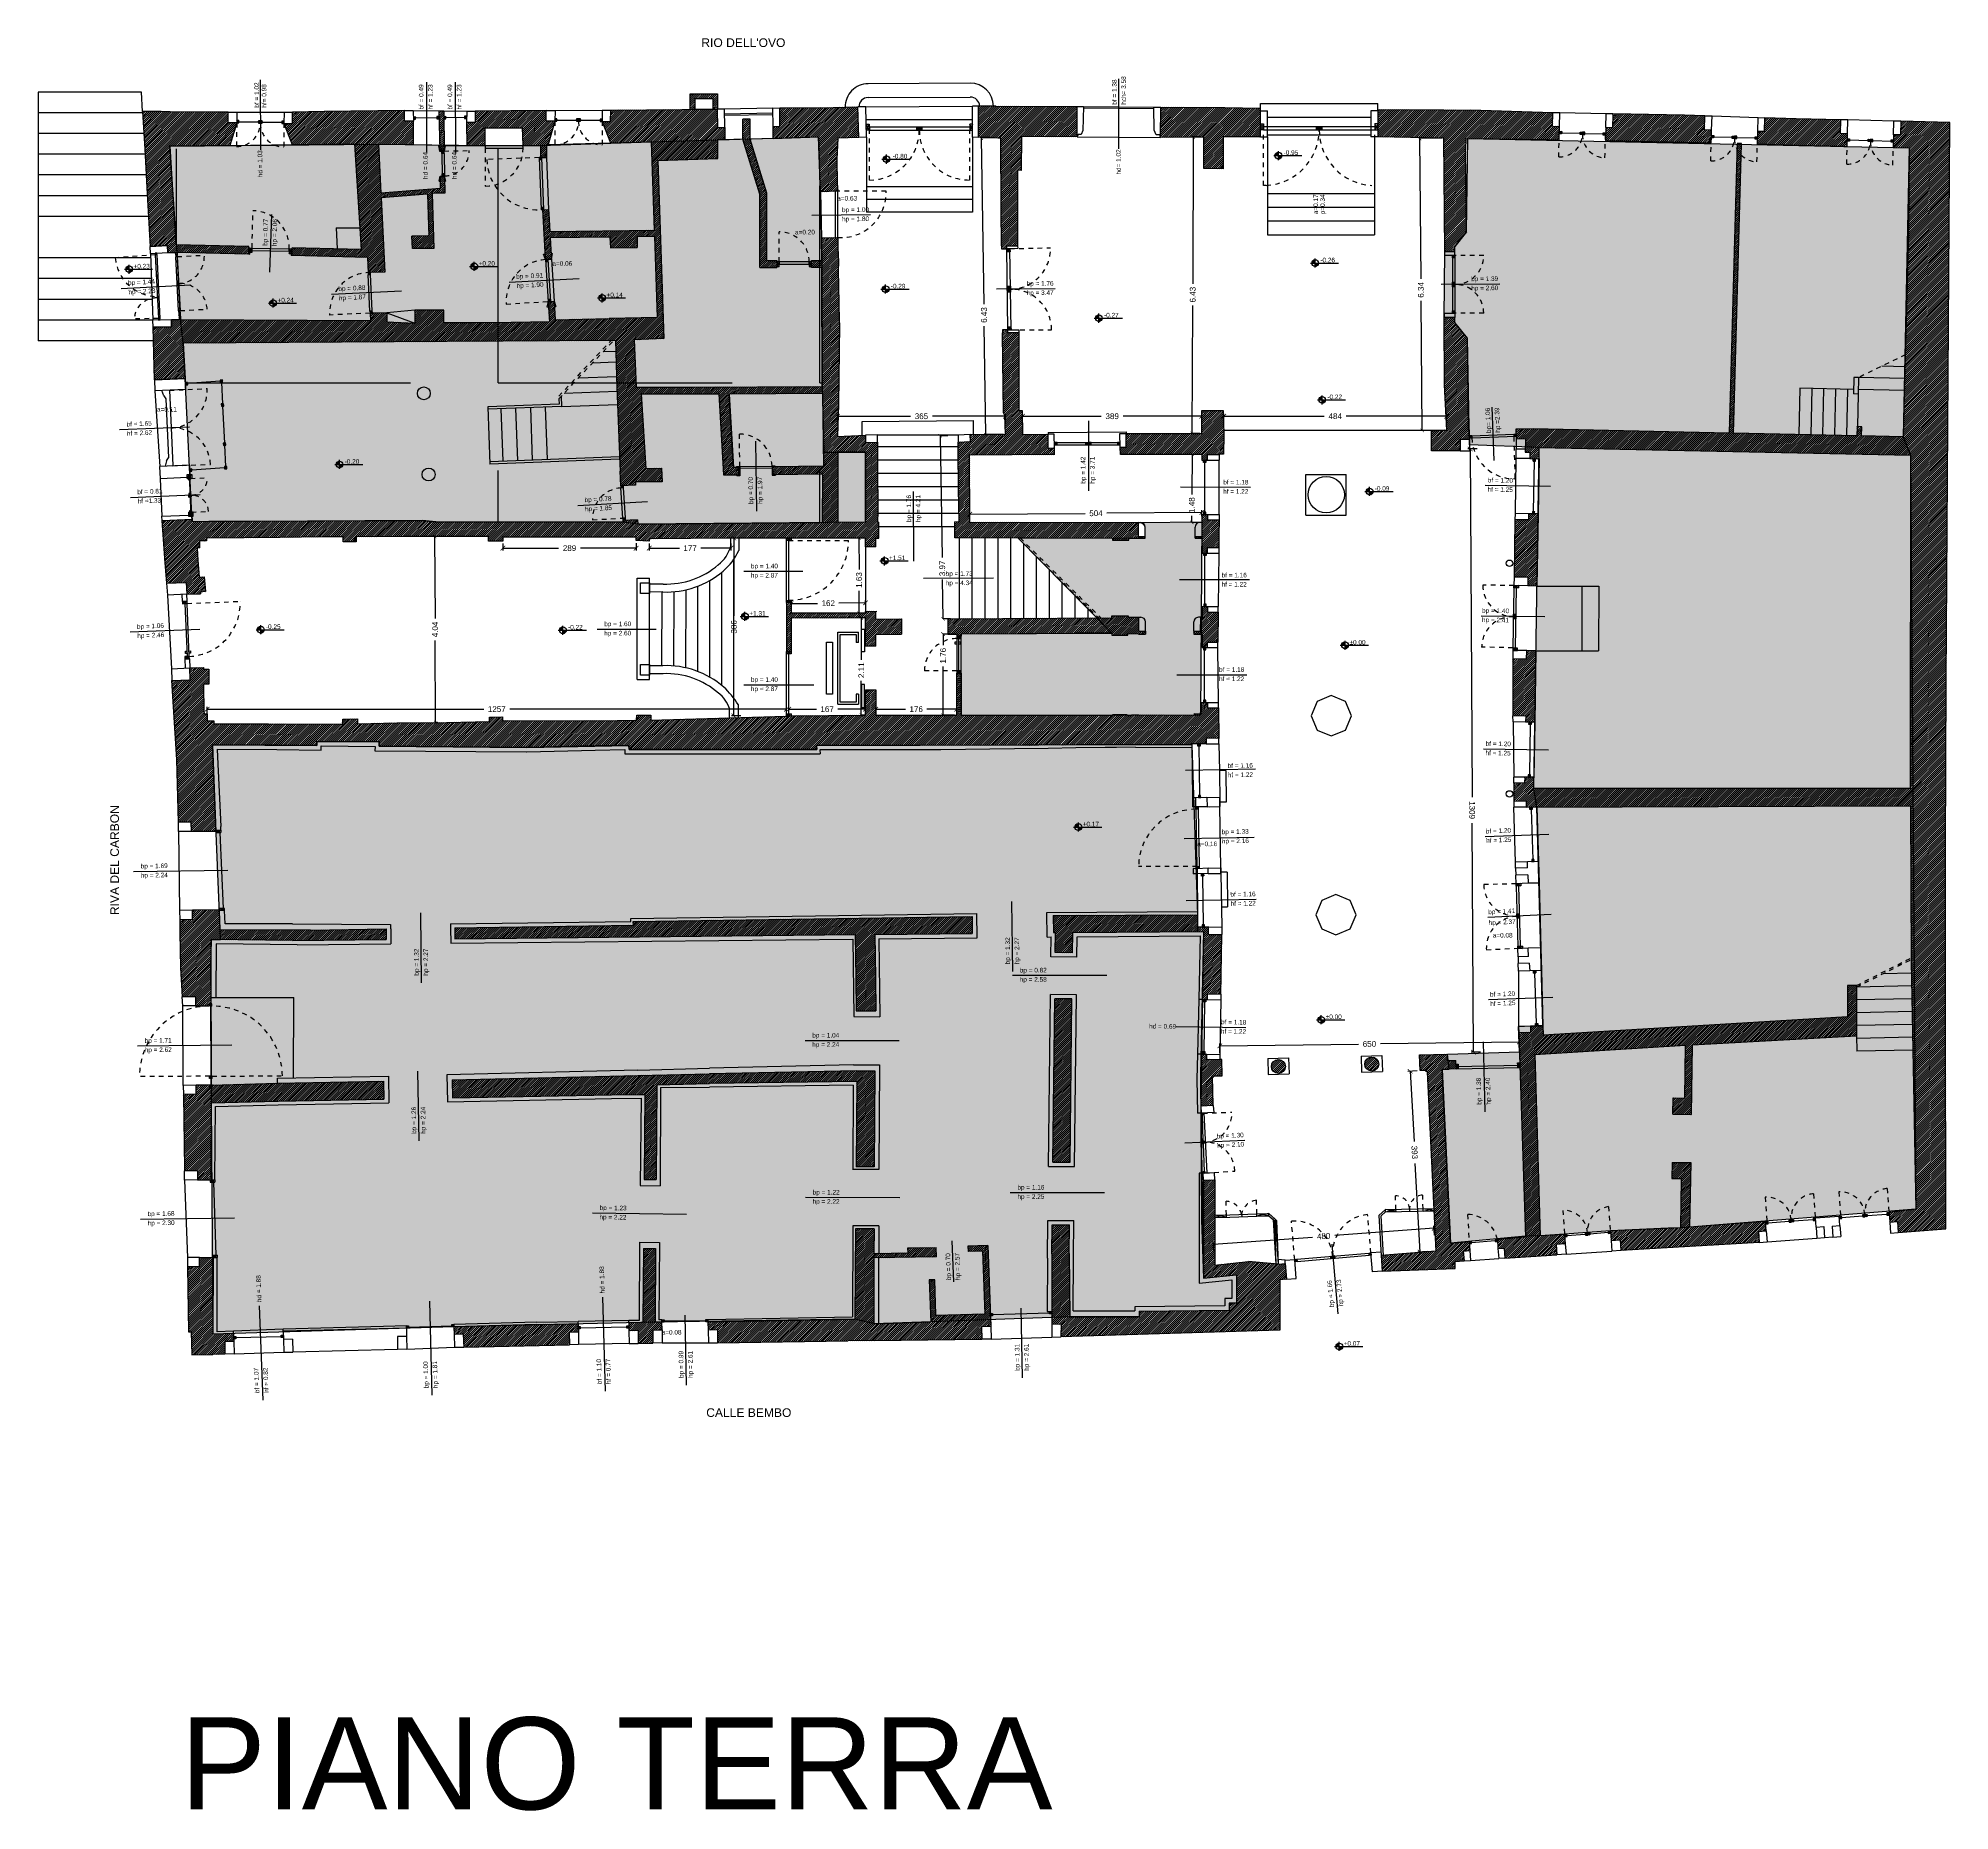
# Model space of a CAD drawing. Header units: millimetres. Extents: x -69 to 235, y 2 to 992.
# Drawn here: x -69.02 to -27.53, y 470.61 to 509.09 of the extents above; entities that cross this region are included whole.
import ezdxf
from ezdxf.enums import TextEntityAlignment as Align

# ---------------------------------------------------------------- set-up
doc = ezdxf.new("R2010")
doc.units = ezdxf.units.MM
doc.header["$LTSCALE"] = 0.01
doc.linetypes.add('HIDDEN2', pattern=[4.7625, 3.175, -1.5875])
for name, color, linetype in [('ob__L_grafica', 250, 'Continuous'), ('ob__L_testo', 250, 'Continuous'), ('ob_A_linea_proiezione', 251, 'HIDDEN2'), ('ob_A_linea_v', 7, 'Continuous'), ('ob_A_linea_v2', 251, 'Continuous'), ('ob_A_muro', 1, 'Continuous'), ('ob_A_muro_r', 252, 'Continuous'), ('ob_cornici corrette', 3, 'Continuous'), ('ob_Q 1_50', 250, 'Continuous'), ('ob_retino chiaro', 254, 'Continuous'), ('ob_serramento_s', 3, 'Continuous')]:
    doc.layers.add(name, color=color, linetype=linetype)
doc.styles.add('arial', font='arial.ttf')
doc.styles.add('m 1_50', font='arial.ttf', dxfattribs={"height": 0.125})
doc.styles.add('STYLE1', font='arial.ttf')
doc.styles.add('Testo L', font='arial.ttf', dxfattribs={"height": 2.5})
doc.dimstyles.new('DIMENSIONI', dxfattribs={"dimscale": 1.5, "dimtxt": 0.08, "dimasz": 0.05, "dimexe": 0, "dimexo": 0.03, "dimgap": 0.05, "dimtad": 0, "dimzin": 0, "dimdsep": 46, "dimtxsty": 'STYLE1', "dimblk": 'ARCHTICK', "dimcen": -0.8, "dimclrd": 256, "dimclre": 8, "dimadec": 0, "dimazin": 0, "dimtfac": 1, "dimtofl": 0, "dimtmove": 0, "dimatfit": 2, "dimldrblk": 'ARCHTICK', "dimfxl": 1, "dimtolj": 1, "dimtzin": 0, "dimlwd": -1, "dimarcsym": 0})
doc.dimstyles.new('m 1_50 cm', dxfattribs={"dimtxt": 0.1, "dimasz": 0.1, "dimexe": 0.05, "dimexo": 0.05, "dimgap": 0.1, "dimtad": 0, "dimdec": 1, "dimlfac": 100, "dimrnd": 1, "dimdsep": 46, "dimtxsty": 'm 1_50', "dimblk": 'ARCHTICK', "dimcen": 0.2, "dimadec": 0, "dimazin": 0, "dimtfac": 1, "dimtdec": 1, "dimtofl": 0, "dimtmove": 0, "dimatfit": 3, "dimldrblk": 'DOT', "dimfxl": 0.15, "dimfxlon": 1, "dimtolj": 1, "dimtzin": 0, "dimarcsym": 0})

# ---------------------------------------------------------------- blocks, each defined once
blk = doc.blocks.new('hhh-flat-7-flat-1-flat-1-flat-1-flat-1')
at = {"layer": 'ob_Q 1_50'}
for p, q in [((0.227, 5.708), (0.84, 5.708)), ((0.257, 5.715), (0.324, 5.781)), ((0.259, 5.708), (0.33, 5.779)), ((0.259, 5.725), (0.313, 5.779)), ((0.264, 5.739), (0.299, 5.775)), ((0.268, 5.708), (0.33, 5.77)), ((0.277, 5.708), (0.33, 5.761)), ((0.286, 5.708), (0.33, 5.752)), ((0.295, 5.708), (0.33, 5.744)), ((0.303, 5.708), (0.33, 5.735)), ((0.312, 5.708), (0.33, 5.726)), ((0.321, 5.708), (0.33, 5.717)), ((0.33, 5.61), (0.33, 5.806)), ((0.33, 5.638), (0.401, 5.708)), ((0.33, 5.646), (0.392, 5.708)), ((0.33, 5.655), (0.383, 5.708)), ((0.33, 5.664), (0.374, 5.708)), ((0.33, 5.673), (0.365, 5.708)), ((0.33, 5.682), (0.356, 5.708)), ((0.33, 5.691), (0.348, 5.708)), ((0.33, 5.699), (0.339, 5.708)), ((0.33, 5.708), (0.33, 5.708)), ((0.336, 5.635), (0.404, 5.702)), ((0.347, 5.636), (0.402, 5.692)), ((0.359, 5.64), (0.398, 5.679))]:
    blk.add_line(p, q, dxfattribs=at)
blk.add_circle((0.33, 5.708), 0.0735, dxfattribs=at)
blk = doc.blocks.new('hhh-flat-15-flat-1-flat-1-flat-1-flat-1')
at = {"layer": 'ob_Q 1_50'}
for p, q in [((0.227, 5.708), (0.84, 5.708)), ((0.257, 5.715), (0.324, 5.781)), ((0.259, 5.708), (0.33, 5.779)), ((0.259, 5.725), (0.313, 5.779)), ((0.264, 5.739), (0.299, 5.775)), ((0.268, 5.708), (0.33, 5.77)), ((0.277, 5.708), (0.33, 5.761)), ((0.286, 5.708), (0.33, 5.752)), ((0.295, 5.708), (0.33, 5.744)), ((0.303, 5.708), (0.33, 5.735)), ((0.312, 5.708), (0.33, 5.726)), ((0.321, 5.708), (0.33, 5.717)), ((0.33, 5.61), (0.33, 5.806)), ((0.33, 5.638), (0.401, 5.708)), ((0.33, 5.646), (0.392, 5.708)), ((0.33, 5.655), (0.383, 5.708)), ((0.33, 5.664), (0.374, 5.708)), ((0.33, 5.673), (0.365, 5.708)), ((0.33, 5.682), (0.356, 5.708)), ((0.33, 5.691), (0.348, 5.708)), ((0.33, 5.699), (0.339, 5.708)), ((0.33, 5.708), (0.33, 5.708)), ((0.336, 5.635), (0.404, 5.702)), ((0.347, 5.636), (0.402, 5.692)), ((0.359, 5.64), (0.398, 5.679))]:
    blk.add_line(p, q, dxfattribs=at)
blk.add_circle((0.33, 5.708), 0.0735, dxfattribs=at)
blk = doc.blocks.new('hhh-flat-19-flat-1-flat-1-flat-1-flat-1')
at = {"layer": 'ob_Q 1_50'}
for p, q in [((0.227, 5.708), (0.84, 5.708)), ((0.257, 5.715), (0.324, 5.781)), ((0.259, 5.708), (0.33, 5.779)), ((0.259, 5.725), (0.313, 5.779)), ((0.264, 5.739), (0.299, 5.775)), ((0.268, 5.708), (0.33, 5.77)), ((0.277, 5.708), (0.33, 5.761)), ((0.286, 5.708), (0.33, 5.752)), ((0.295, 5.708), (0.33, 5.744)), ((0.303, 5.708), (0.33, 5.735)), ((0.312, 5.708), (0.33, 5.726)), ((0.321, 5.708), (0.33, 5.717)), ((0.33, 5.61), (0.33, 5.806)), ((0.33, 5.638), (0.401, 5.708)), ((0.33, 5.646), (0.392, 5.708)), ((0.33, 5.655), (0.383, 5.708)), ((0.33, 5.664), (0.374, 5.708)), ((0.33, 5.673), (0.365, 5.708)), ((0.33, 5.682), (0.356, 5.708)), ((0.33, 5.691), (0.348, 5.708)), ((0.33, 5.699), (0.339, 5.708)), ((0.33, 5.708), (0.33, 5.708)), ((0.336, 5.635), (0.404, 5.702)), ((0.347, 5.636), (0.402, 5.692)), ((0.359, 5.64), (0.398, 5.679))]:
    blk.add_line(p, q, dxfattribs=at)
blk.add_circle((0.33, 5.708), 0.0735, dxfattribs=at)
blk = doc.blocks.new('_ARCHTICK')
at = {"color": 0, "linetype": 'ByBlock', "const_width": 0.15}
blk.add_lwpolyline([(-0.5, -0.5), (0.5, 0.5)], dxfattribs=at)
blk = doc.blocks.new('*D31')
at = {"layer": 'Defpoints', "color": 0, "transparency": 16777216}
for p in [(-51.064, 498.239), (-51.204, 496.606), (-51.063, 496.606)]:
    blk.add_point(p, dxfattribs=at)
at = {"layer": 'ob_Q 1_50', "color": 8, "lineweight": -2, "transparency": 16777216}
for p, q in [((-51.109, 498.239), (-51.206, 498.239)), ((-51.108, 496.606), (-51.204, 496.606))]:
    blk.add_line(p, q, dxfattribs=at)
at = {"layer": 'ob_Q 1_50', "transparency": 16777216}
for p, q in [((-51.206, 498.239), (-51.205, 497.559)), ((-51.204, 496.606), (-51.205, 497.096))]:
    blk.add_line(p, q, dxfattribs=at)
at = {"layer": 'ob_Q 1_50', "transparency": 16777216, "xscale": 0.07500000000000001, "yscale": 0.07500000000000001, "zscale": 0.07500000000000001}
for p, rotation in [((-51.206, 498.239), 90.04750216603239), ((-51.204, 496.606), 270.0475021660324)]:
    blk.add_blockref('_ARCHTICK', p, dxfattribs=dict(at, rotation=rotation))
at = {"layer": 'ob_Q 1_50', "color": 0, "transparency": 16777216, "insert": (-51.205, 497.328), "char_height": 0.125, "attachment_point": 5, "rotation": 90, "style": 'm 1_50'}
blk.add_mtext('\\A1;1.63', dxfattribs=at)
blk = doc.blocks.new('*D32')
at = {"layer": 'Defpoints', "color": 0, "transparency": 16777216}
for p in [(-52.681, 496.746), (-51.064, 496.834), (-51.063, 496.746)]:
    blk.add_point(p, dxfattribs=at)
at = {"layer": 'ob_Q 1_50', "color": 0, "lineweight": -2, "transparency": 16777216}
for p, q in [((-52.682, 496.796), (-52.683, 496.865)), ((-52.682, 496.815), (-52.105, 496.822)), ((-51.064, 496.834), (-51.642, 496.827)), ((-51.064, 496.796), (-51.065, 496.884))]:
    blk.add_line(p, q, dxfattribs=at)
at = {"layer": 'ob_Q 1_50', "color": 0, "lineweight": -2, "transparency": 16777216, "xscale": 0.1, "yscale": 0.1, "zscale": 0.1}
for p, rotation in [((-52.682, 496.815), 180.6914987237514), ((-51.064, 496.834), 0.6914987237513648)]:
    blk.add_blockref('_ARCHTICK', p, dxfattribs=dict(at, rotation=rotation))
at = {"layer": 'ob_Q 1_50', "color": 0, "transparency": 16777216, "insert": (-51.873, 496.824), "char_height": 0.125, "attachment_point": 5, "rotation": 0.6915, "style": 'm 1_50'}
blk.add_mtext('\\A1;162', dxfattribs=at)
blk = doc.blocks.new('_Dot')
at = {"color": 0, "linetype": 'ByBlock', "lineweight": -2}
blk.add_line((-0.5, 0), (-1, 0), dxfattribs=at)
at = {"color": 0, "linetype": 'ByBlock', "const_width": 0.5}
blk.add_lwpolyline([(-0.25, 0, 1), (0.25, 0, 1)], format="xyb", close=True, dxfattribs=at)
blk = doc.blocks.new('*D33')
at = {"layer": 'Defpoints', "color": 0, "transparency": 16777216}
for p in [(-49.232, 500.462), (-49.381, 496.485), (-49.173, 496.488)]:
    blk.add_point(p, dxfattribs=at)
at = {"layer": 'ob_Q 1_50', "color": 8, "lineweight": -2, "transparency": 16777216}
for p, q in [((-49.277, 500.461), (-49.44, 500.459)), ((-49.218, 496.487), (-49.381, 496.485))]:
    blk.add_line(p, q, dxfattribs=at)
at = {"layer": 'ob_Q 1_50', "transparency": 16777216}
for p, q in [((-49.44, 500.459), (-49.401, 497.818)), ((-49.381, 496.485), (-49.393, 497.343))]:
    blk.add_line(p, q, dxfattribs=at)
at = {"layer": 'ob_Q 1_50', "transparency": 16777216, "xscale": 0.07500000000000001, "yscale": 0.07500000000000001, "zscale": 0.07500000000000001}
for p, rotation in [((-49.44, 500.459), 90.84921491225788), ((-49.381, 496.485), 270.8492149122579)]:
    blk.add_blockref('_ARCHTICK', p, dxfattribs=dict(at, rotation=rotation))
at = {"layer": 'ob_Q 1_50', "color": 0, "transparency": 16777216, "insert": (-49.397, 497.58), "char_height": 0.125, "attachment_point": 5, "rotation": 90, "style": 'm 1_50'}
blk.add_mtext('\\A1;3.97', dxfattribs=at)
blk = doc.blocks.new('*D34')
at = {"layer": 'Defpoints', "color": 0, "transparency": 16777216}
for p in [(-43.812, 500.056), (-43.982, 498.579), (-43.82, 498.578)]:
    blk.add_point(p, dxfattribs=at)
at = {"layer": 'ob_Q 1_50', "transparency": 16777216}
for p, q in [((-43.973, 500.057), (-43.978, 499.186)), ((-43.982, 498.579), (-43.981, 498.722))]:
    blk.add_line(p, q, dxfattribs=at)
at = {"layer": 'ob_Q 1_50', "color": 8, "lineweight": -2, "transparency": 16777216}
for p, q in [((-43.857, 500.056), (-43.973, 500.057)), ((-43.865, 498.578), (-43.982, 498.579))]:
    blk.add_line(p, q, dxfattribs=at)
at = {"layer": 'ob_Q 1_50', "transparency": 16777216, "xscale": 0.07500000000000001, "yscale": 0.07500000000000001, "zscale": 0.07500000000000001}
for p, rotation in [((-43.973, 500.057), 89.67571147685314), ((-43.982, 498.579), 269.6757114768532)]:
    blk.add_blockref('_ARCHTICK', p, dxfattribs=dict(at, rotation=rotation))
at = {"layer": 'ob_Q 1_50', "color": 0, "transparency": 16777216, "insert": (-43.98, 498.954), "char_height": 0.125, "attachment_point": 5, "rotation": 90, "style": 'm 1_50'}
blk.add_mtext('\\A1;1.48', dxfattribs=at)
blk = doc.blocks.new('*D35')
at = {"layer": 'Defpoints', "color": 0, "transparency": 16777216}
for p in [(-43.762, 498.794), (-48.798, 498.582), (-43.761, 498.664)]:
    blk.add_point(p, dxfattribs=at)
at = {"layer": 'ob_Q 1_50', "color": 0, "lineweight": -2, "transparency": 16777216}
for p, q in [((-48.799, 498.632), (-48.8, 498.807)), ((-48.8, 498.757), (-46.299, 498.775)), ((-43.762, 498.794), (-45.824, 498.778)), ((-43.762, 498.714), (-43.763, 498.843))]:
    blk.add_line(p, q, dxfattribs=at)
at = {"layer": 'ob_Q 1_50', "color": 0, "lineweight": -2, "transparency": 16777216, "xscale": 0.1, "yscale": 0.1, "zscale": 0.1}
for p, rotation in [((-48.8, 498.757), 180.4202323062712), ((-43.762, 498.794), 0.4202323062711829)]:
    blk.add_blockref('_ARCHTICK', p, dxfattribs=dict(at, rotation=rotation))
at = {"layer": 'ob_Q 1_50', "color": 0, "transparency": 16777216, "insert": (-46.061, 498.777), "char_height": 0.125, "attachment_point": 5, "rotation": 0.4202, "style": 'm 1_50'}
blk.add_mtext('\\A1;504', dxfattribs=at)
blk = doc.blocks.new('*D36')
at = {"layer": 'Defpoints', "color": 0, "transparency": 16777216}
for p in [(-49.085, 496.156), (-49.38, 494.393), (-49.084, 494.393)]:
    blk.add_point(p, dxfattribs=at)
at = {"layer": 'ob_Q 1_50', "color": 8, "lineweight": -2, "transparency": 16777216}
for p, q in [((-49.13, 496.156), (-49.381, 496.156)), ((-49.129, 494.393), (-49.38, 494.393))]:
    blk.add_line(p, q, dxfattribs=at)
at = {"layer": 'ob_Q 1_50', "transparency": 16777216}
for p, q in [((-49.381, 496.156), (-49.381, 495.917)), ((-49.38, 494.393), (-49.38, 495.454))]:
    blk.add_line(p, q, dxfattribs=at)
at = {"layer": 'ob_Q 1_50', "transparency": 16777216, "xscale": 0.07500000000000001, "yscale": 0.07500000000000001, "zscale": 0.07500000000000001}
for p, rotation in [((-49.381, 496.156), 90.0173478963697), ((-49.38, 494.393), 270.0173478963697)]:
    blk.add_blockref('_ARCHTICK', p, dxfattribs=dict(at, rotation=rotation))
at = {"layer": 'ob_Q 1_50', "color": 0, "transparency": 16777216, "insert": (-49.381, 495.685), "char_height": 0.125, "attachment_point": 5, "rotation": 90, "style": 'm 1_50'}
blk.add_mtext('\\A1;1.76', dxfattribs=at)
blk = doc.blocks.new('*D37')
at = {"layer": 'Defpoints', "color": 0, "transparency": 16777216}
for p in [(-51.016, 496.506), (-51.155, 494.394), (-51.014, 494.394)]:
    blk.add_point(p, dxfattribs=at)
at = {"layer": 'ob_Q 1_50', "color": 8, "lineweight": -2, "transparency": 16777216}
for p, q in [((-51.061, 496.506), (-51.157, 496.506)), ((-51.059, 494.394), (-51.155, 494.394))]:
    blk.add_line(p, q, dxfattribs=at)
at = {"layer": 'ob_Q 1_50', "transparency": 16777216}
for p, q in [((-51.157, 496.506), (-51.156, 495.596)), ((-51.155, 494.394), (-51.156, 495.143))]:
    blk.add_line(p, q, dxfattribs=at)
at = {"layer": 'ob_Q 1_50', "transparency": 16777216, "xscale": 0.07500000000000001, "yscale": 0.07500000000000001, "zscale": 0.07500000000000001}
for p, rotation in [((-51.157, 496.506), 90.03674052944349), ((-51.155, 494.394), 270.0367405294435)]:
    blk.add_blockref('_ARCHTICK', p, dxfattribs=dict(at, rotation=rotation))
at = {"layer": 'ob_Q 1_50', "color": 0, "transparency": 16777216, "insert": (-51.156, 495.37), "char_height": 0.125, "attachment_point": 5, "rotation": 90, "style": 'm 1_50'}
blk.add_mtext('\\A1;2.11', dxfattribs=at)
blk = doc.blocks.new('*D38')
at = {"layer": 'Defpoints', "color": 0, "transparency": 16777216}
for p in [(-36.943, 500.179), (-37.868, 487.079), (-36.871, 487.085)]:
    blk.add_point(p, dxfattribs=at)
at = {"layer": 'ob_Q 1_50', "color": 0, "lineweight": -2, "transparency": 16777216}
for p, q in [((-37.79, 500.174), (-37.99, 500.173)), ((-37.94, 500.173), (-37.899, 492.615)), ((-37.868, 487.079), (-37.896, 492.053)), ((-37.718, 487.08), (-37.918, 487.079))]:
    blk.add_line(p, q, dxfattribs=at)
at = {"layer": 'ob_Q 1_50', "color": 0, "lineweight": -2, "transparency": 16777216, "xscale": 0.1, "yscale": 0.1, "zscale": 0.1}
for p, rotation in [((-37.94, 500.173), 90.31597529251741), ((-37.868, 487.079), 270.3159752925174)]:
    blk.add_blockref('_ARCHTICK', p, dxfattribs=dict(at, rotation=rotation))
at = {"layer": 'ob_Q 1_50', "color": 0, "transparency": 16777216, "insert": (-37.897, 492.334), "char_height": 0.125, "attachment_point": 5, "rotation": 270.316, "style": 'm 1_50'}
blk.add_mtext('\\A1;1309', dxfattribs=at)
blk = doc.blocks.new('*D39')
at = {"layer": 'Defpoints', "color": 0, "transparency": 16777216}
for p in [(-36.872, 487.299), (-43.37, 486.921), (-36.869, 487.069)]:
    blk.add_point(p, dxfattribs=at)
at = {"layer": 'ob_Q 1_50', "color": 0, "lineweight": -2, "transparency": 16777216}
for p, q in [((-43.372, 487.067), (-43.375, 487.267)), ((-43.374, 487.217), (-40.364, 487.255)), ((-36.872, 487.299), (-39.888, 487.261)), ((-36.87, 487.149), (-36.873, 487.349))]:
    blk.add_line(p, q, dxfattribs=at)
at = {"layer": 'ob_Q 1_50', "color": 0, "lineweight": -2, "transparency": 16777216, "xscale": 0.1, "yscale": 0.1, "zscale": 0.1}
for p, rotation in [((-43.374, 487.217), 180.7238928557998), ((-36.872, 487.299), 0.7238928557998391)]:
    blk.add_blockref('_ARCHTICK', p, dxfattribs=dict(at, rotation=rotation))
at = {"layer": 'ob_Q 1_50', "color": 0, "transparency": 16777216, "insert": (-40.126, 487.258), "char_height": 0.125, "attachment_point": 5, "rotation": 0.7239, "style": 'm 1_50'}
blk.add_mtext('\\A1;650', dxfattribs=at)
blk = doc.blocks.new('*D40')
at = {"layer": 'Defpoints', "color": 0, "transparency": 16777216}
for p in [(-48.129, 506.925), (-48.449, 500.484), (-48.025, 500.491)]:
    blk.add_point(p, dxfattribs=at)
at = {"layer": 'ob_Q 1_50', "color": 8, "lineweight": -2, "transparency": 16777216}
for p, q in [((-48.174, 506.924), (-48.553, 506.918)), ((-48.07, 500.49), (-48.449, 500.484))]:
    blk.add_line(p, q, dxfattribs=at)
at = {"layer": 'ob_Q 1_50', "transparency": 16777216}
for p, q in [((-48.553, 506.918), (-48.495, 503.317)), ((-48.449, 500.484), (-48.487, 502.842))]:
    blk.add_line(p, q, dxfattribs=at)
at = {"layer": 'ob_Q 1_50', "transparency": 16777216, "xscale": 0.07500000000000001, "yscale": 0.07500000000000001, "zscale": 0.07500000000000001}
for p, rotation in [((-48.553, 506.918), 90.92971568359175), ((-48.449, 500.484), 270.9297156835918)]:
    blk.add_blockref('_ARCHTICK', p, dxfattribs=dict(at, rotation=rotation))
at = {"layer": 'ob_Q 1_50', "color": 0, "transparency": 16777216, "insert": (-48.491, 503.08), "char_height": 0.125, "attachment_point": 5, "rotation": 90, "style": 'm 1_50'}
blk.add_mtext('\\A1;6.43', dxfattribs=at)
blk = doc.blocks.new('*D41')
at = {"layer": 'Defpoints', "color": 0, "transparency": 16777216}
for p in [(-43.745, 506.945), (-43.97, 500.511), (-43.765, 500.511)]:
    blk.add_point(p, dxfattribs=at)
at = {"layer": 'ob_Q 1_50', "transparency": 16777216}
for p, q in [((-43.95, 506.945), (-43.96, 503.76)), ((-43.97, 500.511), (-43.962, 503.284))]:
    blk.add_line(p, q, dxfattribs=at)
at = {"layer": 'ob_Q 1_50', "color": 8, "lineweight": -2, "transparency": 16777216}
for p, q in [((-43.79, 506.945), (-43.95, 506.945)), ((-43.81, 500.511), (-43.97, 500.511))]:
    blk.add_line(p, q, dxfattribs=at)
at = {"layer": 'ob_Q 1_50', "transparency": 16777216, "xscale": 0.07500000000000001, "yscale": 0.07500000000000001, "zscale": 0.07500000000000001}
for p, rotation in [((-43.95, 506.945), 89.82312461403106), ((-43.97, 500.511), 269.823124614031)]:
    blk.add_blockref('_ARCHTICK', p, dxfattribs=dict(at, rotation=rotation))
at = {"layer": 'ob_Q 1_50', "color": 0, "transparency": 16777216, "insert": (-43.961, 503.522), "char_height": 0.125, "attachment_point": 5, "rotation": 90, "style": 'm 1_50'}
blk.add_mtext('\\A1;6.43', dxfattribs=at)
blk = doc.blocks.new('*D42')
at = {"layer": 'Defpoints', "color": 0, "transparency": 16777216}
for p in [(-38.508, 506.919), (-38.979, 500.575), (-38.447, 500.581)]:
    blk.add_point(p, dxfattribs=at)
at = {"layer": 'ob_Q 1_50', "color": 8, "lineweight": -2, "transparency": 16777216}
for p, q in [((-38.553, 506.918), (-39.04, 506.913)), ((-38.492, 500.58), (-38.979, 500.575))]:
    blk.add_line(p, q, dxfattribs=at)
at = {"layer": 'ob_Q 1_50', "transparency": 16777216}
for p, q in [((-39.04, 506.913), (-39.011, 503.863)), ((-38.979, 500.575), (-39.006, 503.388))]:
    blk.add_line(p, q, dxfattribs=at)
at = {"layer": 'ob_Q 1_50', "transparency": 16777216, "xscale": 0.07500000000000001, "yscale": 0.07500000000000001, "zscale": 0.07500000000000001}
for p, rotation in [((-39.04, 506.913), 90.54819107838576), ((-38.979, 500.575), 270.5481910783857)]:
    blk.add_blockref('_ARCHTICK', p, dxfattribs=dict(at, rotation=rotation))
at = {"layer": 'ob_Q 1_50', "color": 0, "transparency": 16777216, "insert": (-39.008, 503.626), "char_height": 0.125, "attachment_point": 5, "rotation": 90, "style": 'm 1_50'}
blk.add_mtext('\\A1;6.34', dxfattribs=at)
blk = doc.blocks.new('*D43')
at = {"layer": 'Defpoints', "color": 0, "transparency": 16777216}
for p in [(-38.906, 486.685), (-39.024, 482.741), (-38.687, 482.76)]:
    blk.add_point(p, dxfattribs=at)
at = {"layer": 'ob_Q 1_50', "color": 0, "lineweight": -2, "transparency": 16777216}
for p, q in [((-39.093, 486.675), (-39.293, 486.663)), ((-39.243, 486.666), (-39.158, 485.141)), ((-39.024, 482.741), (-39.131, 484.666)), ((-38.874, 482.75), (-39.074, 482.739))]:
    blk.add_line(p, q, dxfattribs=at)
at = {"layer": 'ob_Q 1_50', "color": 0, "lineweight": -2, "transparency": 16777216, "xscale": 0.1, "yscale": 0.1, "zscale": 0.1}
for p, rotation in [((-39.243, 486.666), 93.18883981444185), ((-39.024, 482.741), 273.1888398144418)]:
    blk.add_blockref('_ARCHTICK', p, dxfattribs=dict(at, rotation=rotation))
at = {"layer": 'ob_Q 1_50', "color": 0, "transparency": 16777216, "insert": (-39.145, 484.904), "char_height": 0.125, "attachment_point": 5, "rotation": 273.1888, "style": 'm 1_50'}
blk.add_mtext('\\A1;393', dxfattribs=at)
blk = doc.blocks.new('*D44')
at = {"layer": 'Defpoints', "color": 0, "transparency": 16777216}
for p in [(-38.723, 483.258), (-38.687, 482.76), (-43.481, 482.458)]:
    blk.add_point(p, dxfattribs=at)
at = {"layer": 'ob_Q 1_50', "color": 0, "lineweight": -2, "transparency": 16777216}
for p, q in [((-43.514, 482.911), (-41.358, 483.067)), ((-38.723, 483.258), (-40.879, 483.102)), ((-38.712, 483.109), (-38.727, 483.308)), ((-43.503, 482.761), (-43.518, 482.961))]:
    blk.add_line(p, q, dxfattribs=at)
at = {"layer": 'ob_Q 1_50', "color": 0, "lineweight": -2, "transparency": 16777216, "xscale": 0.1, "yscale": 0.1, "zscale": 0.1}
for p, rotation in [((-38.723, 483.258), 4.147953474628189), ((-43.514, 482.911), 184.1479534746282)]:
    blk.add_blockref('_ARCHTICK', p, dxfattribs=dict(at, rotation=rotation))
at = {"layer": 'ob_Q 1_50', "color": 0, "transparency": 16777216, "insert": (-41.119, 483.085), "char_height": 0.125, "attachment_point": 5, "rotation": 4.148, "style": 'm 1_50'}
blk.add_mtext('\\A1;480', dxfattribs=at)
blk = doc.blocks.new('*D45')
at = {"layer": 'Defpoints', "color": 0, "transparency": 16777216}
for p in [(-43.765, 500.883), (-47.656, 500.484), (-43.765, 500.511)]:
    blk.add_point(p, dxfattribs=at)
at = {"layer": 'ob_Q 1_50', "color": 0, "lineweight": -2, "transparency": 16777216}
for p, q in [((-47.656, 500.733), (-47.656, 500.933)), ((-47.656, 500.883), (-45.949, 500.883)), ((-43.765, 500.883), (-45.472, 500.883)), ((-43.765, 500.733), (-43.765, 500.933))]:
    blk.add_line(p, q, dxfattribs=at)
at = {"layer": 'ob_Q 1_50', "color": 0, "lineweight": -2, "transparency": 16777216, "xscale": 0.1, "yscale": 0.1, "zscale": 0.1, "rotation": 180}
blk.add_blockref('_ARCHTICK', (-47.656, 500.883), dxfattribs=at)
at = {"layer": 'ob_Q 1_50', "color": 0, "lineweight": -2, "transparency": 16777216, "xscale": 0.1, "yscale": 0.1, "zscale": 0.1}
blk.add_blockref('_ARCHTICK', (-43.765, 500.883), dxfattribs=at)
at = {"layer": 'ob_Q 1_50', "color": 0, "transparency": 16777216, "insert": (-45.71, 500.883), "char_height": 0.125, "attachment_point": 5, "style": 'm 1_50'}
blk.add_mtext('\\A1;389', dxfattribs=at)
blk = doc.blocks.new('*D46')
at = {"layer": 'Defpoints', "color": 0, "transparency": 16777216}
for p in [(-38.447, 500.884), (-43.289, 500.583), (-38.447, 500.581)]:
    blk.add_point(p, dxfattribs=at)
at = {"layer": 'ob_Q 1_50', "color": 0, "lineweight": -2, "transparency": 16777216}
for p, q in [((-43.289, 500.734), (-43.289, 500.934)), ((-43.289, 500.884), (-41.109, 500.884)), ((-38.447, 500.884), (-40.628, 500.884)), ((-38.447, 500.734), (-38.447, 500.934))]:
    blk.add_line(p, q, dxfattribs=at)
at = {"layer": 'ob_Q 1_50', "color": 0, "lineweight": -2, "transparency": 16777216, "xscale": 0.1, "yscale": 0.1, "zscale": 0.1, "rotation": 180}
blk.add_blockref('_ARCHTICK', (-43.289, 500.884), dxfattribs=at)
at = {"layer": 'ob_Q 1_50', "color": 0, "lineweight": -2, "transparency": 16777216, "xscale": 0.1, "yscale": 0.1, "zscale": 0.1}
blk.add_blockref('_ARCHTICK', (-38.447, 500.884), dxfattribs=at)
at = {"layer": 'ob_Q 1_50', "color": 0, "transparency": 16777216, "insert": (-40.868, 500.884), "char_height": 0.125, "attachment_point": 5, "style": 'm 1_50'}
blk.add_mtext('\\A1;484', dxfattribs=at)
blk = doc.blocks.new('*D47')
at = {"layer": 'Defpoints', "color": 0, "transparency": 16777216}
for p in [(-51.674, 500.883), (-51.674, 500.441), (-48.025, 500.491)]:
    blk.add_point(p, dxfattribs=at)
at = {"layer": 'ob_Q 1_50', "color": 0, "lineweight": -2, "transparency": 16777216}
for p, q in [((-51.674, 500.733), (-51.674, 500.933)), ((-51.674, 500.883), (-50.088, 500.883)), ((-48.025, 500.883), (-49.611, 500.883)), ((-48.025, 500.733), (-48.025, 500.933))]:
    blk.add_line(p, q, dxfattribs=at)
at = {"layer": 'ob_Q 1_50', "color": 0, "lineweight": -2, "transparency": 16777216, "xscale": 0.1, "yscale": 0.1, "zscale": 0.1, "rotation": 180}
blk.add_blockref('_ARCHTICK', (-51.674, 500.883), dxfattribs=at)
at = {"layer": 'ob_Q 1_50', "color": 0, "lineweight": -2, "transparency": 16777216, "xscale": 0.1, "yscale": 0.1, "zscale": 0.1}
blk.add_blockref('_ARCHTICK', (-48.025, 500.883), dxfattribs=at)
at = {"layer": 'ob_Q 1_50', "color": 0, "transparency": 16777216, "insert": (-49.85, 500.883), "char_height": 0.125, "attachment_point": 5, "style": 'm 1_50'}
blk.add_mtext('\\A1;365', dxfattribs=at)
blk = doc.blocks.new('*D48')
at = {"layer": 'Defpoints', "color": 0, "transparency": 16777216}
for p in [(-52.781, 498.239), (-53.921, 494.382), (-52.781, 494.382)]:
    blk.add_point(p, dxfattribs=at)
at = {"layer": 'ob_Q 1_50', "color": 0, "lineweight": -2, "transparency": 16777216}
for p, q in [((-53.771, 498.239), (-53.971, 498.239)), ((-53.921, 498.239), (-53.921, 496.549)), ((-53.921, 494.382), (-53.921, 496.073)), ((-53.771, 494.382), (-53.971, 494.382))]:
    blk.add_line(p, q, dxfattribs=at)
at = {"layer": 'ob_Q 1_50', "color": 0, "lineweight": -2, "transparency": 16777216, "xscale": 0.1, "yscale": 0.1, "zscale": 0.1}
for p, rotation in [((-53.921, 498.239), 90), ((-53.921, 494.382), 270)]:
    blk.add_blockref('_ARCHTICK', p, dxfattribs=dict(at, rotation=rotation))
at = {"layer": 'ob_Q 1_50', "color": 0, "transparency": 16777216, "insert": (-53.921, 496.311), "char_height": 0.125, "attachment_point": 5, "rotation": 90, "style": 'm 1_50'}
blk.add_mtext('\\A1;386', dxfattribs=at)
blk = doc.blocks.new('*D49')
at = {"layer": 'Defpoints', "color": 0, "transparency": 16777216}
for p in [(-65.355, 494.271), (-52.781, 494.525), (-52.781, 494.422)]:
    blk.add_point(p, dxfattribs=at)
at = {"layer": 'ob_Q 1_50', "color": 0, "lineweight": -2, "transparency": 16777216}
for p, q in [((-65.355, 494.375), (-65.355, 494.575)), ((-65.355, 494.525), (-59.349, 494.525)), ((-52.781, 494.525), (-58.788, 494.525)), ((-52.781, 494.472), (-52.781, 494.575))]:
    blk.add_line(p, q, dxfattribs=at)
at = {"layer": 'ob_Q 1_50', "color": 0, "lineweight": -2, "transparency": 16777216, "xscale": 0.1, "yscale": 0.1, "zscale": 0.1, "rotation": 180}
blk.add_blockref('_ARCHTICK', (-65.355, 494.525), dxfattribs=at)
at = {"layer": 'ob_Q 1_50', "color": 0, "lineweight": -2, "transparency": 16777216, "xscale": 0.1, "yscale": 0.1, "zscale": 0.1}
blk.add_blockref('_ARCHTICK', (-52.781, 494.525), dxfattribs=at)
at = {"layer": 'ob_Q 1_50', "color": 0, "transparency": 16777216, "insert": (-59.068, 494.525), "char_height": 0.125, "attachment_point": 5, "style": 'm 1_50'}
blk.add_mtext('\\A1;1257', dxfattribs=at)
blk = doc.blocks.new('*D50')
at = {"layer": 'Defpoints', "color": 0, "transparency": 16777216}
for p in [(-52.731, 494.422), (-51.062, 494.524), (-51.062, 494.423)]:
    blk.add_point(p, dxfattribs=at)
at = {"layer": 'ob_Q 1_50', "color": 0, "lineweight": -2, "transparency": 16777216}
for p, q in [((-52.731, 494.472), (-52.731, 494.574)), ((-52.731, 494.524), (-52.129, 494.524)), ((-51.062, 494.524), (-51.664, 494.524)), ((-51.062, 494.473), (-51.062, 494.574))]:
    blk.add_line(p, q, dxfattribs=at)
at = {"layer": 'ob_Q 1_50', "color": 0, "lineweight": -2, "transparency": 16777216, "xscale": 0.1, "yscale": 0.1, "zscale": 0.1, "rotation": 180}
blk.add_blockref('_ARCHTICK', (-52.731, 494.524), dxfattribs=at)
at = {"layer": 'ob_Q 1_50', "color": 0, "lineweight": -2, "transparency": 16777216, "xscale": 0.1, "yscale": 0.1, "zscale": 0.1}
blk.add_blockref('_ARCHTICK', (-51.062, 494.524), dxfattribs=at)
at = {"layer": 'ob_Q 1_50', "color": 0, "transparency": 16777216, "insert": (-51.897, 494.524), "char_height": 0.125, "attachment_point": 5, "style": 'm 1_50'}
blk.add_mtext('\\A1;167', dxfattribs=at)
blk = doc.blocks.new('*D51')
at = {"layer": 'Defpoints', "color": 0, "transparency": 16777216}
for p in [(-50.843, 494.394), (-49.084, 494.524), (-49.084, 494.395)]:
    blk.add_point(p, dxfattribs=at)
at = {"layer": 'ob_Q 1_50', "color": 0, "lineweight": -2, "transparency": 16777216}
for p, q in [((-50.843, 494.444), (-50.843, 494.574)), ((-50.843, 494.524), (-50.196, 494.524)), ((-49.084, 494.524), (-49.731, 494.524)), ((-49.084, 494.445), (-49.084, 494.574))]:
    blk.add_line(p, q, dxfattribs=at)
at = {"layer": 'ob_Q 1_50', "color": 0, "lineweight": -2, "transparency": 16777216, "xscale": 0.1, "yscale": 0.1, "zscale": 0.1, "rotation": 180}
blk.add_blockref('_ARCHTICK', (-50.843, 494.524), dxfattribs=at)
at = {"layer": 'ob_Q 1_50', "color": 0, "lineweight": -2, "transparency": 16777216, "xscale": 0.1, "yscale": 0.1, "zscale": 0.1}
blk.add_blockref('_ARCHTICK', (-49.084, 494.524), dxfattribs=at)
at = {"layer": 'ob_Q 1_50', "color": 0, "transparency": 16777216, "insert": (-49.964, 494.524), "char_height": 0.125, "attachment_point": 5, "style": 'm 1_50'}
blk.add_mtext('\\A1;176', dxfattribs=at)
blk = doc.blocks.new('*D52')
at = {"layer": 'Defpoints', "color": 0, "transparency": 16777216}
for p in [(-58.935, 498.173), (-56.044, 498.181), (-56.044, 498.02)]:
    blk.add_point(p, dxfattribs=at)
at = {"layer": 'ob_Q 1_50', "color": 0, "lineweight": -2, "transparency": 16777216}
for p, q in [((-58.935, 498.123), (-58.935, 497.97)), ((-58.935, 498.02), (-57.729, 498.02)), ((-56.044, 498.02), (-57.25, 498.02)), ((-56.044, 498.131), (-56.044, 497.97))]:
    blk.add_line(p, q, dxfattribs=at)
at = {"layer": 'ob_Q 1_50', "color": 0, "lineweight": -2, "transparency": 16777216, "xscale": 0.1, "yscale": 0.1, "zscale": 0.1, "rotation": 180}
blk.add_blockref('_ARCHTICK', (-58.935, 498.02), dxfattribs=at)
at = {"layer": 'ob_Q 1_50', "color": 0, "lineweight": -2, "transparency": 16777216, "xscale": 0.1, "yscale": 0.1, "zscale": 0.1}
blk.add_blockref('_ARCHTICK', (-56.044, 498.02), dxfattribs=at)
at = {"layer": 'ob_Q 1_50', "color": 0, "transparency": 16777216, "insert": (-57.489, 498.02), "char_height": 0.125, "attachment_point": 5, "style": 'm 1_50'}
blk.add_mtext('\\A1;289', dxfattribs=at)
blk = doc.blocks.new('*D53')
at = {"layer": 'Defpoints', "color": 0, "transparency": 16777216}
for p in [(-55.757, 498.169), (-53.985, 498.169), (-53.985, 498.02)]:
    blk.add_point(p, dxfattribs=at)
at = {"layer": 'ob_Q 1_50', "color": 0, "lineweight": -2, "transparency": 16777216}
for p, q in [((-55.757, 498.119), (-55.757, 497.97)), ((-55.757, 498.02), (-55.103, 498.02)), ((-53.985, 498.02), (-54.638, 498.02)), ((-53.985, 498.119), (-53.985, 497.97))]:
    blk.add_line(p, q, dxfattribs=at)
at = {"layer": 'ob_Q 1_50', "color": 0, "lineweight": -2, "transparency": 16777216, "xscale": 0.1, "yscale": 0.1, "zscale": 0.1, "rotation": 180}
blk.add_blockref('_ARCHTICK', (-55.757, 498.02), dxfattribs=at)
at = {"layer": 'ob_Q 1_50', "color": 0, "lineweight": -2, "transparency": 16777216, "xscale": 0.1, "yscale": 0.1, "zscale": 0.1}
blk.add_blockref('_ARCHTICK', (-53.985, 498.02), dxfattribs=at)
at = {"layer": 'ob_Q 1_50', "color": 0, "transparency": 16777216, "insert": (-54.871, 498.02), "char_height": 0.125, "attachment_point": 5, "style": 'm 1_50'}
blk.add_mtext('\\A1;177', dxfattribs=at)
blk = doc.blocks.new('*D304')
at = {"layer": 'Defpoints', "color": 0, "transparency": 16777216}
for p in [(-60.419, 498.276), (-60.396, 494.234), (-60.395, 494.234)]:
    blk.add_point(p, dxfattribs=at)
at = {"layer": 'ob_Q 1_50', "color": 8, "lineweight": -2, "transparency": 16777216}
for p, q in [((-60.374, 498.276), (-60.419, 498.276)), ((-60.351, 494.234), (-60.395, 494.234))]:
    blk.add_line(p, q, dxfattribs=at)
at = {"layer": 'ob_Q 1_50', "transparency": 16777216}
for p, q in [((-60.419, 498.276), (-60.408, 496.494)), ((-60.395, 494.234), (-60.406, 496.015))]:
    blk.add_line(p, q, dxfattribs=at)
at = {"layer": 'ob_Q 1_50', "transparency": 16777216, "xscale": 0.07500000000000001, "yscale": 0.07500000000000001, "zscale": 0.07500000000000001}
for p, rotation in [((-60.419, 498.276), 90.32773224536257), ((-60.395, 494.234), 270.3277322453626)]:
    blk.add_blockref('_ARCHTICK', p, dxfattribs=dict(at, rotation=rotation))
at = {"layer": 'ob_Q 1_50', "color": 0, "transparency": 16777216, "insert": (-60.407, 496.255), "char_height": 0.125, "attachment_point": 5, "rotation": 90, "style": 'm 1_50'}
blk.add_mtext('\\A1;4.04', dxfattribs=at)

msp = doc.modelspace()

# ---------------------------------------------------------------- hatches: boundary and pattern name
at = {"layer": 'ob_A_muro_r'}
h = msp.add_hatch(dxfattribs=at)
h.set_pattern_fill('ANSI31', color=256, scale=0.01)
h.paths.add_polyline_path([(-54.2789, 507.8808), (-54.8682, 507.881), (-54.8667, 507.5432), (-54.7587, 507.5441), (-54.7587, 507.779), (-54.3802, 507.779), (-54.3802, 507.547), (-54.2768, 507.5479)])
h = msp.add_hatch(dxfattribs=at)
h.set_pattern_fill('ANSI31', color=256, scale=0.01)
h.paths.add_polyline_path([(-64.7126, 507.2501), (-64.9009, 507.2501), (-64.8996, 507.4832), (-65.1567, 507.4847), (-66.1557, 507.4884), (-66.3534, 507.4965), (-66.7595, 507.5016), (-66.7046, 506.6798), (-66.6558, 505.71), (-66.5947, 504.567), (-66.2155, 504.5884), (-66.2071, 504.4394), (-66.0412, 504.4394), (-66.0377, 504.379), (-66.0043, 504.3811), (-66.007, 504.4377), (-64.4519, 504.4016), (-64.4519, 504.5655), (-66.0378, 504.6051), (-66.1622, 506.7426), (-64.8657, 506.7603)])
h = msp.add_hatch(dxfattribs=at)
h.set_pattern_fill('ANSI31', color=256, scale=0.01)
h.paths.add_polyline_path([(-54.2768, 507.5479), (-54.3802, 507.547), (-54.3802, 507.5462), (-54.7587, 507.5431), (-56.595, 507.5297), (-56.5967, 507.283), (-56.7806, 507.2837), (-56.5978, 506.8164), (-55.7172, 506.8406), (-55.6508, 504.9208), (-56.1956, 504.9144), (-57.9144, 504.894), (-57.9376, 505.2847), (-57.9438, 505.3736), (-58.0739, 505.365), (-58.0648, 505.2343), (-58.0497, 504.8531), (-58.022, 504.4477), (-58.0111, 504.295), (-57.8808, 504.3044), (-57.8947, 504.4982), (-57.9079, 504.7638), (-56.6166, 504.7791), (-56.5999, 504.5407), (-56.0225, 504.5462), (-56.0225, 504.7862), (-55.6463, 504.7907), (-55.5853, 503.0257), (-56.6272, 503.0033), (-57.7995, 502.9794), (-57.8237, 503.3725), (-57.9537, 503.3645), (-57.9269, 502.9294), (-58.7533, 502.9193), (-59.6203, 502.9128), (-60.217, 502.9109), (-60.2164, 503.1842), (-60.85, 503.1827), (-60.85, 502.9053), (-61.4508, 502.9347), (-61.4574, 503.1305), (-61.8179, 503.1218), (-61.8098, 502.9575), (-65.9313, 502.9728), (-65.9406, 503.1441), (-65.9722, 503.1423), (-65.964, 502.9725), (-66.1301, 502.9767), (-66.1267, 502.8277), (-66.5267, 502.8178), (-66.4979, 501.6772), (-65.8339, 501.7001), (-65.8722, 502.4666), (-60.1517, 502.5038), (-56.489, 502.5276), (-56.4592, 501.5078), (-56.3916, 499.6897), (-56.3745, 499.3758), (-56.054, 499.3888), (-56.0569, 499.4588), (-55.4769, 499.4588), (-55.494, 499.7566), (-55.8251, 499.7477), (-55.923, 501.3686), (-54.2466, 501.3697), (-54.1455, 499.6081), (-53.8103, 499.6122), (-53.8122, 499.7737), (-53.9308, 499.7721), (-54.0223, 501.3657), (-51.9923, 501.3784), (-51.9706, 499.7961), (-53.0723, 499.7826), (-53.0704, 499.6213), (-51.9961, 499.631), (-52.0059, 498.5769), (-56.0058, 498.5394), (-56.0108, 498.6311), (-56.3315, 498.6223), (-56.3315, 498.5824), (-60.1515, 498.5824), (-60.3209, 498.5824), (-60.6796, 498.6189), (-64.9609, 498.6023), (-65.6786, 498.5943), (-65.6799, 498.6429), (-66.3335, 498.6129), (-66.2762, 497.7987), (-66.2331, 497.2612), (-65.8066, 497.278), (-65.7961, 497.0183), (-65.4983, 497.0304), (-65.4997, 497.0659), (-65.3884, 497.0759), (-65.4181, 497.3982), (-65.5305, 497.388), (-65.5572, 497.758), (-65.5709, 498.0217), (-65.5171, 498.0233), (-65.5179, 498.0805), (-65.5235, 498.1772), (-65.3701, 498.1781), (-65.3711, 498.2405), (-65.3362, 498.2403), (-63.7684, 498.2507), (-62.8352, 498.2635), (-62.3996, 498.2645), (-62.3996, 498.159), (-62.1176, 498.1591), (-62.1204, 498.2681), (-61.1095, 498.2707), (-60.4192, 498.276), (-59.2475, 498.2754), (-59.2448, 498.1696), (-58.9347, 498.1733), (-58.9354, 498.2576), (-56.0444, 498.2551), (-56.0442, 498.1862), (-55.7565, 498.1694), (-55.7561, 498.2243), (-54.0787, 498.2392), (-51.0644, 498.2392), (-51.0643, 498.0485), (-50.8398, 498.0485), (-50.8406, 498.2181), (-50.84, 498.2392), (-50.7746, 498.238), (-50.7768, 498.5824), (-50.8013, 498.5824), (-50.7991, 498.8121), (-50.8028, 499.7768), (-50.8024, 500.3174), (-51.0654, 500.3101), (-51.0655, 500.4691), (-51.6733, 500.4414), (-51.6741, 500.4521), (-51.6521, 501.1377), (-51.6296, 502.8717), (-51.6328, 502.9642), (-51.6481, 503.7126), (-51.6579, 504.0367), (-51.6529, 504.2342), (-51.6544, 504.3882), (-51.6609, 504.4416), (-51.6657, 504.4885), (-51.667, 504.7665), (-52.0216, 504.7529), (-52.0106, 504.2611), (-52.2359, 504.2611), (-52.2359, 504.1111), (-52.0102, 504.1111), (-52.0028, 501.5276), (-54.8086, 501.5161), (-55.6424, 501.5126), (-56.0411, 501.511), (-56.0878, 502.5393), (-55.4392, 502.5681), (-55.5734, 506.4318), (-54.2717, 506.4761), (-54.2728, 506.8812), (-54.1171, 506.886), (-54.121, 507.1501), (-54.2709, 507.1479)])
h.paths.add_polyline_path([(-51.6674, 500.1108), (-51.0653, 500.1089), (-51.0644, 498.5824), (-51.6652, 498.5786)], flags=16)
h = msp.add_hatch(dxfattribs=at)
h.set_pattern_fill('ANSI31', color=256, scale=0.01)
h.paths.add_polyline_path([(-60.573, 505.7065), (-60.5462, 504.7959), (-60.9103, 504.7917), (-60.8982, 504.522), (-60.4352, 504.5273), (-60.4696, 505.7204), (-60.3902, 505.7236), (-60.1953, 505.729), (-60.2003, 506.086), (-60.2985, 506.0847), (-60.2939, 505.8245), (-61.581, 505.7221), (-61.6368, 506.7907), (-60.8746, 506.781), (-60.8784, 507.2873), (-61.0707, 507.2873), (-61.0694, 507.5175), (-62.8176, 507.5002), (-63.5015, 507.4858), (-63.5044, 507.2392), (-63.6883, 507.2407), (-63.5102, 506.7789), (-62.1594, 506.7973), (-62.0087, 504.5057), (-63.5083, 504.5419), (-63.5108, 504.3737), (-61.8771, 504.3257), (-61.8612, 504.0015), (-61.4991, 504.0102), (-61.5749, 505.6268)])
h = msp.add_hatch(dxfattribs=at)
h.set_pattern_fill('ANSI31', color=256, scale=0.01)
h.paths.add_polyline_path([(-60.2205, 507.5138), (-60.3237, 507.5154), (-60.3063, 506.6498), (-60.2083, 506.652)])
h = msp.add_hatch(dxfattribs=at)
h.set_pattern_fill('ANSI31', color=256, scale=0.01)
h.paths.add_polyline_path([(-57.8049, 507.2882), (-57.9933, 507.2873), (-57.9931, 507.5204), (-59.5361, 507.5067), (-59.5391, 507.26), (-59.7229, 507.2616), (-59.7197, 506.7575), (-59.3172, 506.7605), (-59.3172, 507.1413), (-58.5136, 507.1413), (-58.5, 506.7666), (-58.1197, 506.7622), (-58.1171, 506.5828), (-58.1159, 506.5021), (-57.9851, 506.5032), (-57.9875, 506.7782), (-57.9559, 506.779)])
h = msp.add_hatch(dxfattribs=at)
h.set_pattern_fill('ANSI31', color=256, scale=0.01)
h.paths.add_polyline_path([(-51.2285, 507.5991), (-52.0325, 507.5779), (-52.9269, 507.5692), (-52.9211, 507.1675), (-53.0711, 507.1653), (-53.0674, 506.9145), (-52.0816, 506.9477), (-52.0439, 505.7526), (-51.6682, 505.7667), (-51.6794, 505.9398), (-51.685, 506.4617), (-51.6681, 506.9227), (-51.2119, 506.9342)])
h = msp.add_hatch(dxfattribs=at)
h.set_pattern_fill('ANSI31', color=256, scale=0.01)
h.paths.add_polyline_path([(-46.469, 507.6068), (-48.2375, 507.6121), (-48.6112, 507.6132), (-48.6108, 506.9365), (-48.4036, 506.939), (-48.1238, 506.9139), (-48.1204, 505.3865), (-48.109, 504.579), (-48.109, 504.5155), (-47.9973, 504.5193), (-47.9982, 504.5806), (-47.7618, 504.5842), (-47.765, 506.224), (-47.6865, 506.2211), (-47.675, 506.9543), (-46.471, 506.9486)])
h.paths.add_polyline_path([(-42.4918, 507.5654), (-43.654, 507.5834), (-44.6559, 507.5941), (-44.6579, 506.9343), (-43.7452, 506.9448), (-43.718, 506.945), (-43.7178, 506.2625), (-43.2903, 506.2538), (-43.2941, 506.9473), (-43.0489, 506.9486), (-42.4918, 506.9473)])
h = msp.add_hatch(dxfattribs=at)
h.set_pattern_fill('ANSI31', color=256, scale=0.01)
h.paths.add_polyline_path([(-36.1425, 507.4684), (-37.9308, 507.529), (-38.514, 507.533), (-39.944, 507.543), (-39.9443, 506.9473), (-38.508, 506.9185), (-38.491, 504.46), (-38.2692, 504.454), (-38.2692, 504.5705), (-38.0192, 504.8833), (-38.0369, 506.6698), (-38.0296, 506.9148), (-36.2272, 506.8898), (-36.0067, 506.8863), (-35.9996, 507.176), (-36.1496, 507.1797)])
h = msp.add_hatch(dxfattribs=at)
h.set_pattern_fill('ANSI31', color=256, scale=0.01)
h.paths.add_polyline_path([(-53.568, 506.9009), (-53.568, 507.332), (-53.7247, 507.332), (-53.7247, 506.8966), (-53.3545, 505.7042), (-53.3545, 504.1111), (-52.9859, 504.1111), (-52.9859, 504.2611), (-53.2045, 504.2611), (-53.2045, 505.7284)])
h = msp.add_hatch(dxfattribs=at)
h.set_pattern_fill('ANSI31', color=256, scale=0.01)
h.paths.add_polyline_path([(-32.3185, 500.5182), (-36.5746, 500.6096), (-36.9479, 500.6038), (-36.9403, 500.3968), (-36.7382, 500.3935), (-36.7429, 500.1027), (-36.6429, 500.101), (-36.6461, 499.9632), (-36.4448, 499.9586), (-36.4406, 500.2066), (-28.3794, 500.0373), (-28.3855, 492.8007), (-36.56, 492.8016), (-36.5538, 493.0465), (-36.7538, 493.0485), (-36.757, 492.9234), (-36.9894, 492.9193), (-36.9883, 492.5319), (-36.7207, 492.5276), (-36.7216, 492.3965), (-28.3835, 492.4239), (-28.3682, 489.0498), (-28.2625, 483.6747), (-28.8476, 483.5955), (-28.8329, 483.3923), (-28.6641, 483.4045), (-28.6466, 483.1623), (-27.6137, 483.2472), (-27.6193, 487.9196), (-27.6236, 491.4904), (-27.6055, 495.1781), (-27.5287, 507.2617), (-28.5895, 507.2883), (-28.5968, 506.9908), (-28.7468, 506.9945), (-28.7539, 506.7149), (-28.4109, 506.7073), (-28.4246, 504.8676), (-28.502, 501.9136), (-28.5369, 500.4396), (-29.4441, 500.4564), (-29.4396, 500.6564), (-29.5395, 500.6585), (-29.5442, 500.4554), (-32.2203, 500.5161), (-32.0465, 506.8006), (-32.1465, 506.803), (-32.3203, 500.5182)])
h = msp.add_hatch(dxfattribs=at)
h.set_pattern_fill('ANSI31', color=256, scale=0.01)
h.paths.add_polyline_path([(-32.8422, 507.4046), (-33.2836, 507.4194), (-34.8404, 507.4445), (-34.8402, 507.4359), (-34.8474, 507.1454), (-34.9974, 507.1491), (-35.0043, 506.87), (-33.29, 506.8313), (-32.7069, 506.8157), (-32.7, 507.0944), (-32.8499, 507.0981)])
h = msp.add_hatch(dxfattribs=at)
h.set_pattern_fill('ANSI31', color=256, scale=0.01)
h.paths.add_polyline_path([(-29.8921, 507.3171), (-30.8625, 507.3385), (-31.5403, 507.3612), (-31.5478, 507.0638), (-31.6977, 507.0675), (-31.7045, 506.7921), (-30.8697, 506.7616), (-29.8281, 506.7383), (-29.7564, 506.7368), (-29.7532, 506.8569), (-29.7519, 506.9069), (-29.7491, 507.0214), (-29.899, 507.0251)])
h = msp.add_hatch(dxfattribs=at)
h.set_pattern_fill('ANSI31', color=256, scale=0.01)
h.paths.add_polyline_path([(-37.9963, 502.5772), (-38.2692, 502.9187), (-38.2692, 503.0303), (-38.5024, 503.0248), (-38.4938, 501.5668), (-38.4473, 500.5806), (-38.7754, 500.5639), (-38.7795, 500.1347), (-38.322, 500.1335), (-38.1529, 500.1347), (-38.1529, 500.3847), (-37.9529, 500.3847), (-37.9561, 500.5882), (-37.9765, 500.5879)])
h = msp.add_hatch(dxfattribs=at)
h.set_pattern_fill('ANSI31', color=256, scale=0.01)
h.paths.add_polyline_path([(-47.7379, 502.6943), (-47.9742, 502.6943), (-47.9751, 502.7593), (-48.0901, 502.7593), (-48.0893, 502.6943), (-48.089, 502.6736), (-48.0662, 500.9568), (-48.0383, 500.8993), (-48.0248, 500.4907), (-48.7919, 500.4858), (-48.7877, 500.3374), (-49.0506, 500.3238), (-49.0534, 500.1364), (-49.0423, 499.3077), (-49.032, 498.5823), (-49.1254, 498.5896), (-49.1276, 498.2452), (-49.0623, 498.2464), (-45.7003, 498.2331), (-45.7012, 498.1921), (-45.3515, 498.1921), (-45.3514, 498.2343), (-44.9921, 498.2371), (-44.9921, 498.2764), (-45.1421, 498.2764), (-45.1421, 498.5764), (-48.7991, 498.5821), (-48.8033, 500.0414), (-46.9651, 500.0494), (-46.9627, 500.1944), (-47.0964, 500.1915), (-47.1007, 500.4915), (-47.6557, 500.4837), (-47.6664, 501.0059), (-47.736, 501.0061)])
h = msp.add_hatch(dxfattribs=at)
h.set_pattern_fill('ANSI31', color=256, scale=0.01)
h.paths.add_polyline_path([(-43.2871, 500.4863), (-43.2972, 501.0081), (-43.7645, 501.0059), (-43.7651, 500.5106), (-45.4079, 500.5108), (-45.4053, 500.2108), (-45.539, 500.2106), (-45.5327, 500.0503), (-43.7642, 500.056), (-43.764, 499.9321), (-43.6379, 499.9321), (-43.6379, 500.0521), (-43.3879, 500.0521), (-43.3879, 500.0571), (-43.2912, 500.057)])
h = msp.add_hatch(dxfattribs=at)
h.set_pattern_fill('ANSI31', color=256, scale=0.01)
h.paths.add_polyline_path([(-43.3914, 498.3068), (-43.3879, 498.6321), (-43.6379, 498.6321), (-43.6379, 498.7521), (-43.7614, 498.7521), (-43.761, 498.5759), (-43.761, 498.2764), (-43.9114, 498.2764), (-43.9114, 498.2343), (-43.7602, 498.2355), (-43.7595, 497.9124), (-43.6379, 497.9124), (-43.6379, 498.0324), (-43.3964, 498.0324)])
h = msp.add_hatch(dxfattribs=at)
h.set_pattern_fill('ANSI31', color=256, scale=0.01)
h.paths.add_polyline_path([(-36.4645, 498.7625), (-36.6645, 498.7645), (-36.6667, 498.6334), (-36.9666, 498.6382), (-36.9866, 497.3926), (-36.6866, 497.3877), (-36.6898, 497.2026), (-36.4899, 497.1981)])
h = msp.add_hatch(dxfattribs=at)
h.set_pattern_fill('ANSI31', color=256, scale=0.01)
h.paths.add_polyline_path([(-50.2793, 496.4824), (-50.8388, 496.4794), (-50.8389, 496.6488), (-51.0633, 496.6485), (-51.0633, 496.606), (-52.6812, 496.606), (-52.6812, 496.8368), (-52.7812, 496.8368), (-52.7812, 495.7748), (-52.6812, 495.7748), (-52.6812, 496.4968), (-51.0633, 496.506), (-51.0629, 495.8953), (-50.8419, 495.8953), (-50.8418, 496.1468), (-50.2797, 496.1498)])
h = msp.add_hatch(dxfattribs=at)
h.set_pattern_fill('ANSI31', color=256, scale=0.01)
h.paths.add_polyline_path([(-43.4082, 496.6325), (-43.6382, 496.6325), (-43.6382, 496.7525), (-43.7574, 496.7525), (-43.7568, 496.5869), (-43.7568, 496.5186), (-43.7887, 496.5187), (-43.7896, 496.2187), (-43.9396, 496.2187), (-43.9396, 496.156), (-43.7879, 496.156), (-43.7569, 496.1562), (-43.76, 495.8609), (-43.6379, 495.8609), (-43.6379, 495.9809), (-43.4133, 495.9809)])
h = msp.add_hatch(dxfattribs=at)
h.set_pattern_fill('ANSI31', color=256, scale=0.01)
h.paths.add_polyline_path([(-45.1379, 496.5187), (-45.3612, 496.5186), (-45.361, 496.5484), (-45.7172, 496.5484), (-45.7163, 496.5074), (-49.2793, 496.4879), (-49.2792, 496.1552), (-49.0847, 496.1562), (-49.0847, 496.1067), (-48.9847, 496.1067), (-48.9847, 496.1567), (-46.5181, 496.1771), (-45.7163, 496.1754), (-45.7172, 496.1343), (-45.3675, 496.1343), (-45.3672, 496.1634), (-45.1379, 496.156), (-44.9879, 496.156), (-44.9879, 496.2187), (-45.1379, 496.2187)])
h = msp.add_hatch(dxfattribs=at)
h.set_pattern_fill('ANSI31', color=256, scale=0.01)
h.paths.add_polyline_path([(-43.4023, 494.5505), (-43.6374, 494.5505), (-43.6374, 494.6705), (-43.7724, 494.6705), (-43.7741, 494.5116), (-43.7741, 494.4243), (-43.9244, 494.4275), (-43.9246, 494.3939), (-45.129, 494.4018), (-45.2938, 494.4), (-45.2937, 494.39), (-45.3937, 494.3888), (-45.3939, 494.4088), (-45.6989, 494.4058), (-45.6988, 494.3908), (-48.9842, 494.393), (-48.9847, 495.3067), (-49.0847, 495.3067), (-49.0842, 494.3931), (-50.8428, 494.3943), (-50.8425, 494.946), (-51.0623, 494.946), (-51.0619, 494.3945), (-52.6812, 494.3829), (-52.7812, 494.3724), (-55.7219, 494.2848), (-55.7226, 494.3911), (-56.0296, 494.3911), (-56.0318, 494.2829), (-56.4526, 494.2798), (-57.8136, 494.2712), (-58.9414, 494.2759), (-58.9417, 494.3551), (-59.2246, 494.3527), (-59.2234, 494.2602), (-60.1516, 494.235), (-61.2296, 494.2289), (-62.0904, 494.2084), (-62.0906, 494.3134), (-62.4092, 494.3099), (-62.4141, 494.1956), (-62.455, 494.1968), (-64.0329, 494.2049), (-65.2092, 494.2064), (-65.2084, 494.2734), (-65.3554, 494.2706), (-65.3554, 494.3248), (-65.3566, 494.4262), (-65.4189, 494.426), (-65.4261, 494.4925), (-65.4322, 495.0673), (-65.3182, 495.0673), (-65.3187, 495.3909), (-65.4318, 495.3909), (-65.4318, 495.4318), (-65.7315, 495.4196), (-65.721, 495.16), (-66.1207, 495.1438), (-66.0128, 493.4338), (-65.9788, 492.0685), (-65.7002, 492.0692), (-65.6952, 491.8703), (-65.165, 491.8716), (-65.2403, 493.7532), (-63.8401, 493.7407), (-62.9741, 493.7335), (-62.9734, 493.8242), (-61.6185, 493.8133), (-61.6221, 493.7222), (-58.4189, 493.6955), (-56.9377, 493.7279), (-56.1986, 493.7363), (-56.1953, 493.6465), (-52.1214, 493.6485), (-52.1247, 493.7384), (-51.1458, 493.7398), (-49.4285, 493.7342), (-47.8314, 493.7422), (-47.5012, 493.7359), (-47.0932, 493.7497), (-46.7852, 493.7462), (-46.4964, 493.75), (-46.2171, 493.7522), (-45.8615, 493.7532), (-43.9819, 493.753), (-43.9821, 493.775), (-43.6706, 493.7733), (-43.6698, 493.8933), (-43.3932, 493.8912)])
h = msp.add_hatch(dxfattribs=at)
h.set_pattern_fill('ANSI31', color=256, scale=0.01)
h.paths.add_polyline_path([(-36.5126, 495.7935), (-36.7126, 495.7954), (-36.7156, 495.6103), (-37.0155, 495.6152), (-37.0098, 494.3802), (-36.734, 494.3757), (-36.7351, 494.2449), (-36.6613, 494.2432), (-36.6613, 494.2434), (-36.6113, 494.2426), (-36.6113, 494.2421), (-36.5351, 494.2404)])
h = msp.add_hatch(dxfattribs=at)
h.set_pattern_fill('ANSI31', color=256, scale=0.01)
h.paths.add_polyline_path([(-65.2152, 482.6211), (-65.2374, 482.6209), (-65.2374, 482.6211), (-65.5232, 482.6211), (-65.5212, 482.4247), (-65.7818, 482.4224), (-65.7818, 482.4222), (-65.756, 481.0076), (-65.7013, 481.0077), (-65.6862, 480.5129), (-65.2295, 480.5165), (-64.9673, 480.524), (-64.9739, 480.8044), (-64.7754, 480.8087), (-64.7771, 480.879), (-64.7787, 480.9086), (-64.7779, 480.9087), (-64.7794, 480.9696), (-65.2254, 480.9568)])
h.paths.add_polyline_path([(-65.2574, 485.9762), (-63.8163, 486.0154), (-61.5218, 486.0587), (-61.5297, 486.4486), (-63.8269, 486.4053), (-65.243, 486.3668), (-65.2433, 486.3664), (-65.242, 486.3168), (-65.2982, 486.3157), (-65.2992, 486.3657), (-65.5942, 486.3616), (-65.5923, 486.1652), (-65.8708, 486.1588), (-65.8452, 484.5367), (-65.8443, 484.5025), (-65.5658, 484.502), (-65.5665, 484.3056), (-65.2702, 484.3075)])
h.paths.add_polyline_path([(-61.4657, 489.753), (-63.1084, 489.7279), (-65.0706, 489.7363), (-65.0867, 490.1457), (-65.0875, 490.1725), (-65.6741, 490.1583), (-65.6721, 489.9619), (-65.9506, 489.9528), (-65.9476, 489.6781), (-65.9296, 488.9132), (-65.897, 488.2836), (-65.6044, 488.2803), (-65.6041, 488.0849), (-65.309, 488.0818), (-65.31, 488.1316), (-65.2776, 488.1314), (-65.2802, 488.8971), (-65.2697, 489.5247), (-63.505, 489.5031), (-61.4672, 489.5261)])
h = msp.add_hatch(dxfattribs=at)
h.set_pattern_fill('ANSI31', color=256, scale=0.01)
h.paths.add_polyline_path([(-43.8613, 490.0627), (-46.9875, 490.0472), (-46.9824, 489.676), (-46.9393, 489.6762), (-46.9442, 489.2408), (-46.5714, 489.2366), (-46.5664, 489.6777), (-43.7247, 489.6985), (-43.756, 488.2226), (-43.7291, 488.2225), (-43.7291, 488.2226), (-43.7176, 488.2225), (-43.6419, 488.2221), (-43.6404, 488.3421), (-43.3506, 488.3381), (-43.3274, 489.6336), (-43.6168, 489.631), (-43.6175, 489.7946), (-43.7086, 489.7939), (-43.7586, 489.7933), (-43.7586, 489.7935), (-43.8573, 489.7927)])
h = msp.add_hatch(dxfattribs=at)
h.set_pattern_fill('ANSI31', color=256, scale=0.01)
h.paths.add_polyline_path([(-50.8652, 489.6351), (-48.747, 489.6579), (-48.7468, 490.0239), (-56.104, 489.9178), (-56.1029, 489.8347), (-59.9774, 489.7758), (-59.9772, 489.5392), (-51.2918, 489.631), (-51.2717, 488.6822), (-51.2697, 487.98), (-50.8412, 487.9785), (-50.8452, 488.6905)])
h = msp.add_hatch(dxfattribs=at)
h.set_pattern_fill('ANSI31', color=256, scale=0.01)
h.paths.add_polyline_path([(-29.5516, 488.5284), (-29.7516, 488.5284), (-29.7516, 487.8513), (-36.3523, 487.4533), (-36.3644, 487.6543), (-36.6319, 487.6447), (-36.6272, 487.5135), (-36.8832, 487.5043), (-36.8604, 486.7999), (-36.7395, 483.0724), (-37.3493, 483.0205), (-37.346, 482.971), (-37.3456, 482.9706), (-37.346, 482.9706), (-37.3355, 482.8149), (-37.1995, 482.8247), (-37.185, 482.6069), (-36.0562, 482.6824), (-36.0737, 482.9061), (-35.8742, 482.9205), (-35.8861, 483.0727), (-35.8864, 483.0727), (-35.89, 483.1226), (-36.4209, 483.0959), (-36.533, 487.0278), (-33.262, 487.2317), (-33.2812, 486.0806), (-33.5311, 486.087), (-33.5367, 485.737), (-33.1368, 485.7242), (-33.1118, 487.2411), (-29.5516, 487.4329)])
h = msp.add_hatch(dxfattribs=at)
h.set_pattern_fill('ANSI31', color=256, scale=0.01)
h.paths.add_polyline_path([(-46.5827, 488.2336), (-46.9556, 488.2379), (-46.9955, 484.6913), (-46.6226, 484.6909)])
h = msp.add_hatch(dxfattribs=at)
h.set_pattern_fill('ANSI31', color=256, scale=0.01)
h.paths.add_polyline_path([(-43.3283, 486.9215), (-43.3704, 486.9215), (-43.6586, 486.9254), (-43.6572, 487.0355), (-43.6942, 487.036), (-43.6942, 487.036), (-43.7192, 487.0363), (-43.7811, 487.0371), (-43.7906, 486.5885), (-43.786, 485.9077), (-43.5141, 485.9205), (-43.5328, 486.5421), (-43.5028, 486.5421), (-43.5028, 486.5671), (-43.3202, 486.5671)])
h = msp.add_hatch(dxfattribs=at)
h.set_pattern_fill('ANSI31', color=256, scale=0.01)
h.paths.add_polyline_path([(-40.2272, 486.8211, 1), (-39.9249, 486.8211, 1)])
h.paths.add_polyline_path([(-42.253, 486.7699, 1), (-41.9507, 486.7699, 1)])
h = msp.add_hatch(dxfattribs=at)
h.set_pattern_fill('ANSI31', color=256, scale=0.01)
h.paths.add_polyline_path([(-38.5449, 486.7015), (-38.2454, 486.7188), (-38.2499, 486.9012), (-38.4293, 486.8967), (-38.4327, 487.0339), (-39.0355, 487.0189), (-39.0279, 486.6817), (-38.9056, 486.685), (-38.905, 486.66), (-38.875, 486.6608), (-38.687, 482.7602), (-39.8682, 482.6645), (-39.849, 482.3279), (-38.2614, 482.3854), (-38.2614, 482.5355), (-38.0729, 482.5481), (-38.0894, 482.7603), (-37.9448, 482.7708), (-37.9564, 482.9203), (-37.9567, 482.9203), (-37.9603, 482.9702), (-38.3682, 482.9366)])
h = msp.add_hatch(dxfattribs=at)
h.set_pattern_fill('ANSI31', color=256, scale=0.01)
h.paths.add_polyline_path([(-50.864, 486.6734), (-51.2534, 486.6772), (-54.4508, 486.6102), (-55.9986, 486.5755), (-60.0373, 486.4767), (-60.0295, 486.0868), (-56.5767, 486.1519), (-55.9874, 486.161), (-55.8526, 486.1626), (-55.8701, 484.3184), (-55.607, 484.314), (-55.594, 486.371), (-54.449, 486.3993), (-51.2558, 486.4455), (-51.2703, 484.5933), (-50.8747, 484.5939)])
h = msp.add_hatch(dxfattribs=at)
h.set_pattern_fill('ANSI31', color=256, scale=0.01)
h.paths.add_polyline_path([(-33.1526, 484.6866), (-33.5527, 484.6866), (-33.5582, 484.3366), (-33.3582, 484.3366), (-33.3753, 483.2642), (-33.6414, 483.257), (-34.8957, 483.1979), (-34.8924, 483.1483), (-34.8921, 483.1481), (-34.8924, 483.148), (-34.882, 482.9923), (-34.6825, 483.0067), (-34.6671, 482.775), (-31.6629, 482.9512), (-31.6801, 483.1902), (-31.5114, 483.2024), (-31.522, 483.3494), (-31.5222, 483.3494), (-31.526, 483.4018), (-33.1751, 483.2786)])
h = msp.add_hatch(dxfattribs=at)
h.set_pattern_fill('ANSI31', color=256, scale=0.01)
h.paths.add_polyline_path([(-46.6454, 482.7062), (-46.6385, 483.3317), (-47.0114, 483.3321), (-47.0183, 482.7046), (-47.0212, 481.1726), (-46.8206, 481.1709), (-46.8232, 480.9002), (-42.0721, 481.0453), (-42.0721, 482.1392), (-41.9264, 482.1498), (-41.9517, 482.4894), (-42.105, 482.4765), (-42.7505, 482.5343), (-43.4812, 482.4577), (-43.4812, 483.4912), (-43.4829, 483.4911), (-43.4812, 483.4915), (-43.4812, 483.5403), (-43.4858, 483.5411), (-43.4812, 483.5412), (-43.4812, 484.3108), (-43.7261, 484.298), (-43.7307, 482.1765), (-43.0103, 482.2439), (-43.0103, 481.6316), (-43.1673, 481.6316), (-43.1673, 481.4748), (-45.1215, 481.4534), (-45.1215, 481.3327), (-46.6274, 481.3346)])
h = msp.add_hatch(dxfattribs=at)
h.set_pattern_fill('ANSI31', color=256, scale=0.01)
h.paths.add_polyline_path([(-50.8787, 483.2453), (-51.2829, 483.2453), (-51.2948, 481.2866), (-54.4838, 481.2287), (-54.4788, 481.0478), (-54.2783, 481.0501), (-54.2755, 480.7689), (-51.4481, 480.8109), (-50.8783, 480.8175), (-48.5366, 480.8466), (-48.5496, 481.122), (-48.3472, 481.1312), (-48.4077, 482.8848), (-48.8399, 482.8698), (-48.8358, 482.7499), (-48.5236, 482.7606), (-48.4767, 481.4016), (-49.5348, 481.3674), (-49.5623, 482.1409), (-49.6821, 482.1354), (-49.6483, 481.226), (-50.8862, 481.1815), (-50.8831, 482.6125), (-49.5267, 482.6346), (-49.5302, 482.8412), (-50.1431, 482.832), (-50.1413, 482.7241), (-50.8804, 482.7118)])
h = msp.add_hatch(dxfattribs=at)
h.set_pattern_fill('ANSI31', color=256, scale=0.01)
h.paths.add_polyline_path([(-55.6209, 482.8152), (-55.8844, 482.8196), (-55.8997, 481.2085), (-56.2036, 481.2031), (-56.2, 481.0326), (-55.998, 481.0349), (-55.9952, 480.7583), (-55.6773, 480.7649), (-55.6839, 481.0453), (-55.4813, 481.0497), (-55.4835, 481.2192), (-55.6321, 481.2203)])
h = msp.add_hatch(dxfattribs=at)
h.set_pattern_fill('ANSI31', color=256, scale=0.01)
h.paths.add_polyline_path([(-57.4992, 481.005), (-57.2972, 481.0093), (-57.3034, 481.1842), (-58.2027, 481.1691), (-59.9974, 481.1162), (-59.9929, 480.9526), (-59.7941, 480.9586), (-59.7861, 480.6782), (-57.4927, 480.7265)])
at = {"layer": 'ob_retino chiaro'}
h = msp.add_hatch(color=256, dxfattribs=at)
h.dxf.hatch_style = 1
h.paths.add_polyline_path([(-65.6786, 498.5943), (-65.8339, 501.7001), (-65.8722, 502.4666), (-65.9313, 502.9728), (-66.007, 504.4377), (-66.1622, 506.7426), (-61.6368, 506.7907), (-59.3172, 506.7605), (-58.1197, 506.7622), (-55.7171, 506.8369), (-54.2728, 506.8812), (-52.0816, 506.9477), (-52.0106, 504.2611), (-52.0028, 501.5276), (-51.9686, 500.101), (-51.0653, 500.1015), (-51.0644, 498.5824), (-56.0058, 498.5394), (-56.3315, 498.5824), (-60.3209, 498.5824), (-60.6796, 498.6189)])
h = msp.add_hatch(dxfattribs=at)
h.set_pattern_fill('ANGLE', color=256)
h.set_pattern_definition([(0, (122.567, 487.633), (0, 6.985), [5.08, -1.905]), (90, (122.567, 487.633), (-6.985, 4e-16), [5.08, -1.905])])
h.paths.add_polyline_path([(-65.6786, 498.5943), (-65.8339, 501.7001), (-65.8722, 502.4666), (-65.9313, 502.9728), (-66.007, 504.4377), (-66.1622, 506.7426), (-61.6368, 506.7907), (-59.3172, 506.7605), (-58.1197, 506.7622), (-55.7171, 506.8369), (-54.2728, 506.8812), (-52.0816, 506.9477), (-52.0106, 504.2611), (-52.0028, 501.5276), (-51.9686, 500.101), (-51.0653, 500.1015), (-51.0644, 498.5824), (-56.0058, 498.5394), (-56.3315, 498.5824), (-60.3209, 498.5824), (-60.6796, 498.6189)])
h = msp.add_hatch(color=256, dxfattribs=at)
h.dxf.hatch_style = 1
h.paths.add_polyline_path([(-38.5449, 486.7015), (-38.3951, 486.7102), (-38.4327, 487.0339), (-36.8696, 487.0846), (-36.888, 487.6365), (-36.3652, 487.668), (-36.4889, 492.3973), (-36.56, 492.8016), (-36.4406, 500.2066), (-37.9529, 500.2597), (-37.9963, 502.5772), (-38.2692, 502.9187), (-38.2692, 503.0303), (-38.5025, 503.0289), (-38.491, 504.46), (-38.2692, 504.454), (-38.2692, 504.5705), (-38.0192, 504.8833), (-37.991, 506.9143), (-28.4128, 506.7073), (-28.5369, 500.4396), (-28.3794, 500.0373), (-28.2625, 483.6747), (-33.1751, 483.2786), (-33.3754, 483.2636), (-34.8957, 483.1979), (-35.8901, 483.1255), (-36.4209, 483.0959), (-36.7399, 483.0856), (-38.3685, 482.9366)])
h = msp.add_hatch(color=256, dxfattribs=at)
h.dxf.hatch_style = 1
edge = h.paths.add_edge_path()
edge.add_line((-43.7941, 494.3931), (-48.9842, 494.39))
edge.add_line((-48.9842, 494.39), (-48.9847, 495.3067))
edge.add_line((-48.9847, 495.3067), (-48.9847, 496.1567))
edge.add_line((-48.9847, 496.1567), (-45.7163, 496.1754))
edge.add_line((-45.7163, 496.1754), (-47.7572, 498.2412))
edge.add_line((-47.7572, 498.2412), (-44.9921, 498.2371))
edge.add_line((-44.9921, 498.2371), (-44.9921, 498.4764))
edge.add_arc((-45.1311, 498.4304), 0.1464, 18.30078, 94.31908)
edge.add_line((-45.1421, 498.5764), (-43.7562, 498.5869))
edge.add_line((-43.7562, 498.5869), (-43.7941, 494.3931))
h = msp.add_hatch(color=256, dxfattribs=at)
h.dxf.hatch_style = 1
h.paths.add_polyline_path([(-43.7248, 489.6947), (-43.7247, 489.6985), (-43.786, 485.9077), (-43.7307, 482.1765), (-43.0103, 482.2439), (-43.0103, 481.6316), (-43.1673, 481.6316), (-43.1673, 481.4748), (-45.1215, 481.4534), (-45.1215, 481.3327), (-46.6274, 481.3346), (-49.6483, 481.226), (-50.8753, 481.1818), (-51.2959, 481.2866), (-55.6321, 481.2203), (-59.9974, 481.1162), (-65.2254, 480.9568), (-65.2574, 485.9762), (-65.2697, 489.5247), (-65.0623, 489.5254), (-65.0706, 489.7363), (-65.2403, 493.7532), (-62.9741, 493.7335), (-62.9734, 493.8242), (-61.6185, 493.8133), (-61.6193, 493.7222), (-58.4189, 493.6955), (-56.1986, 493.7363), (-56.1953, 493.6465), (-52.1214, 493.6485), (-52.1247, 493.7384), (-45.3813, 493.7564), (-43.9819, 493.753), (-43.8613, 490.0627), (-43.8587, 489.6975)])

# ---------------------------------------------------------------- linework, layer by layer
at = {"layer": 'ob_A_linea_proiezione'}
for p, q in [((-64.7126, 507.2501), (-64.7173, 506.738)), ((-63.6883, 507.2407), (-63.6931, 506.7286)), ((-57.8049, 507.2882), (-57.8072, 506.7761)), ((-56.7806, 507.2837), (-56.7829, 506.7716)), ((-50.9804, 506.0106), (-50.9804, 507.0942)), ((-48.8021, 506.0106), (-48.8021, 507.0942)), ((-42.4281, 505.8921), (-42.4281, 507.1022)), ((-40.0079, 505.8921), (-40.0079, 507.1022)), ((-60.208, 506.6394), (-59.6681, 506.6489)), ((-59.3172, 506.7001), (-59.3172, 505.8805)), ((-36.0171, 506.512), (-36.0038, 507.0131)), ((-35.0146, 506.492), (-35.0014, 506.9864)), ((-32.7176, 506.4251), (-32.7042, 506.9263)), ((-31.7151, 506.4051), (-31.7019, 506.8995)), ((-29.7666, 506.3557), (-29.7532, 506.8569)), ((-28.764, 506.3358), (-28.7509, 506.8302)), ((-58.1492, 506.4997), (-59.2863, 506.4576)), ((-42.3644, 505.8921), (-42.4281, 505.8921)), ((-64.3789, 504.5393), (-64.3595, 505.345)), ((-52.9359, 504.2361), (-52.9359, 504.8841)), ((-66.474, 504.3888), (-67.3502, 504.3201)), ((-66.0027, 504.3488), (-65.4164, 504.3793)), ((-47.9281, 504.5207), (-47.0476, 504.5398)), ((-37.6442, 504.3696), (-38.2692, 504.3696)), ((-58.8645, 503.3185), (-57.9533, 503.3745)), ((-66.413, 503.005), (-66.9374, 502.9972)), ((-65.9417, 503.1763), (-65.3554, 503.2068)), ((-61.8179, 503.1218), (-62.6976, 503.0803)), ((-37.6442, 503.1196), (-38.2692, 503.1196)), ((-57.7227, 501.3196), (-56.5885, 502.5261)), ((-57.7206, 501.2627), (-56.5321, 502.527)), ((-47.9059, 502.7594), (-47.0251, 502.7609)), ((-28.4941, 502.2166), (-29.5101, 501.7217)), ((-66.1724, 501.4434), (-65.3566, 501.4854)), ((-53.7925, 499.7939), (-53.801, 500.4938)), ((-36.9913, 500.4378), (-36.9672, 499.5278)), ((-66.0993, 499.8069), (-65.283, 499.8379)), ((-65.7165, 499.5332), (-65.3513, 499.5451)), ((-65.6914, 498.8027), (-65.3262, 498.8159)), ((-56.9879, 498.6346), (-56.3342, 498.6722)), ((-52.7312, 498.1892), (-51.4312, 498.1892)), ((-47.7572, 498.2412), (-46.0026, 496.5058)), ((-47.709, 498.2415), (-45.9545, 496.5061)), ((-36.9898, 497.2075), (-37.6633, 497.2171)), ((-65.7881, 496.8185), (-64.6403, 496.8648)), ((-37.0116, 495.8563), (-37.6906, 495.8741)), ((-49.0847, 495.3567), (-49.7836, 495.3567)), ((-43.8692, 491.1106), (-45.136, 491.1106)), ((-36.9434, 490.7352), (-37.6456, 490.7159)), ((-36.8865, 489.3312), (-37.5879, 489.2936)), ((-29.5514, 488.5284), (-28.3695, 489.1241)), ((-29.5514, 488.4929), (-28.3695, 489.0885)), ((-65.3007, 486.5576), (-66.8238, 486.5489)), ((-65.2451, 486.5579), (-63.7219, 486.5659)), ((-43.7425, 485.755), (-43.1095, 485.7769)), ((-43.6962, 484.455), (-43.0486, 484.4959)), ((-43.2291, 483.5491), (-43.2383, 483.844)), ((-42.5695, 483.5698), (-42.5787, 483.8647)), ((-39.5505, 483.6663), (-39.5597, 483.9583)), ((-38.9607, 483.6789), (-38.97, 483.9768)), ((-31.5352, 483.9284), (-31.4971, 483.4056)), ((-30.4847, 484.0049), (-30.4467, 483.4821)), ((-29.936, 484.0441), (-29.8979, 483.5213)), ((-28.8856, 484.1206), (-28.8475, 483.5978)), ((-41.7474, 482.5809), (-41.8191, 483.4083)), ((-40.0928, 482.7248), (-40.1645, 483.5522)), ((-37.9983, 483.5559), (-37.9602, 482.9702)), ((-35.928, 483.6453), (-35.8899, 483.1226)), ((-34.9338, 483.7252), (-34.8954, 483.1979))]:
    msp.add_line(p, q, dxfattribs=at)
msp.add_lwpolyline([(-50.6182, 505.7679), (-51.6682, 505.7667)], dxfattribs=at)
for centre, radius, start, end in [((-64.7126, 507.2501), 0.5121, 269.47265, 359.475), ((-63.6883, 507.2407), 0.5121, 179.4703, 269.47265), ((-57.8049, 507.2882), 0.5121, 269.74867, 359.75102), ((-56.7806, 507.2837), 0.5121, 179.74632, 269.74867), ((-50.9804, 507.0942), 1.0836, 270, 359.96064), ((-48.8131, 507.0943), 1.0837, 180.04147, 270.58479), ((-42.4281, 507.1022), 1.2101, 273.01696, 0), ((-40.0079, 507.1022), 1.2101, 180, 266.98304), ((-60.208, 506.6394), 0.54, 270.76802, 1.01578), ((-59.3172, 506.7001), 0.8196, 270, 0), ((-36.0038, 507.0131), 0.5014, 268.4721, 358.48181), ((-35.0013, 506.9931), 0.5013, 179.22482, 268.4826), ((-32.7042, 506.9263), 0.5014, 268.4721, 358.48181), ((-31.7018, 506.9062), 0.5013, 179.22482, 268.4826), ((-29.7532, 506.8569), 0.5014, 268.4721, 358.48181), ((-28.7508, 506.8369), 0.5013, 179.22482, 268.4826), ((-58.1492, 506.4997), 1.1379, 182.11782, 272.11782), ((-51.5878, 505.7336), 0.9703, 265.31696, 2.02941), ((-64.3787, 504.5399), 0.8054, 358.18232, 88.63845), ((-52.9327, 504.2373), 0.6468, 359.89046, 90.27956), ((-66.4315, 504.4048), 0.9226, 185.27146, 269.64135), ((-66.0026, 504.348), 0.5871, 272.97688, 3.06178), ((-57.9543, 503.3745), 0.9119, 93.49487, 183.51796), ((-47.928, 504.5207), 0.8807, 270.72219, 1.24077), ((-38.2692, 504.3696), 0.625, 270, 0), ((-65.9417, 503.1771), 0.5871, 2.89199, 92.97688), ((-61.8179, 503.1218), 0.8807, 89.52505, 182.70052), ((-38.2692, 503.1196), 0.625, 0, 90), ((-66.4596, 502.9729), 0.4777, 86.88928, 177.08369), ((-47.9051, 502.7602), 0.88, 0.04474, 90.77112), ((-66.1667, 501.4414), 0.8113, 272.40113, 3.10782), ((-66.1122, 499.8009), 0.8301, 2.55159, 91.41204), ((-53.7925, 499.7939), 0.6999, 0.69869, 90.69869), ((-36.9913, 500.4378), 0.9104, 181.58207, 271.51661), ((-65.7165, 499.5332), 0.3655, 271.79166, 1.87137), ((-65.6914, 498.8027), 0.3655, 2.06688, 92.1466), ((-56.3342, 498.6722), 0.6548, 93.291, 183.291), ((-52.7296, 498.1886), 1.2984, 269.92896, 0.02863), ((-36.9898, 497.2075), 0.6736, 179.18744, 269.18744), ((-65.7871, 496.8164), 1.1478, 272.27021, 2.42208), ((-37.0171, 495.8605), 0.6736, 88.49005, 178.84875), ((-49.0855, 495.3586), 0.6981, 89.93916, 180.15363), ((-43.8917, 491.1076), 1.2444, 90.00039, 179.8578), ((-36.9434, 490.7352), 0.7024, 181.57397, 271.62324), ((-36.8865, 489.3312), 0.7024, 93.01874, 183.06801), ((-65.3017, 486.5576), 1.5221, 90.30183, 180.32805), ((-65.2441, 486.5579), 1.5221, 0.30194, 90.32816), ((-43.7425, 485.755), 0.6334, 272.02258, 1.98201), ((-43.6801, 484.4918), 0.6315, 0.36828, 93.64334), ((-43.2549, 483.4808), 0.3635, 12.49082, 87.38683), ((-42.5382, 483.5006), 0.3665, 96.4021, 170.76896), ((-39.5505, 483.6635), 0.295, 1.7956, 91.7956), ((-38.9608, 483.6822), 0.295, 91.8413, 181.8413), ((-31.4967, 483.4034), 0.5264, 3.92803, 94.19022), ((-30.4467, 483.4799), 0.5264, 94.1405, 184.40269), ((-29.8976, 483.5191), 0.5264, 3.92803, 94.19022), ((-28.8476, 483.5955), 0.5264, 94.1405, 184.40269), ((-41.7474, 482.5809), 0.8305, 4.91984, 94.95246), ((-40.0937, 482.7247), 0.8305, 94.88825, 185.01669), ((-38.0128, 482.8774), 0.6787, 12.17394, 88.78282), ((-35.908, 483.1289), 0.5168, 3.48529, 92.2138), ((-34.8619, 483.199), 0.5317, 97.78105, 184.16494)]:
    msp.add_arc(centre, radius, start, end, dxfattribs=at)
at = {"layer": 'ob_A_linea_v'}
for p, q in [((-48.7912, 508.1126), (-51.0094, 508.1002)), ((-51.0567, 507.5991), (-48.7383, 507.6136)), ((-51.0078, 507.8002), (-48.7895, 507.8126)), ((-42.4918, 507.6719), (-39.9443, 507.6719)), ((-42.4918, 507.5654), (-42.4918, 507.6719)), ((-39.9443, 507.5119), (-39.9443, 507.6719)), ((-51.0498, 507.3239), (-48.7383, 507.3241)), ((-42.3418, 507.3719), (-40.0943, 507.3719)), ((-51.0411, 506.9378), (-51.0412, 505.3137)), ((-48.7383, 506.9378), (-48.7383, 505.3137)), ((-42.3418, 506.9923), (-40.0943, 506.9923)), ((-42.3418, 506.9473), (-42.3418, 504.8219)), ((-40.0193, 506.9473), (-40.0193, 504.8219)), ((-48.7383, 505.8637), (-51.0412, 505.8637)), ((-48.7383, 505.5887), (-51.0412, 505.5887)), ((-42.3418, 505.7219), (-40.0193, 505.7219)), ((-42.3418, 505.4219), (-40.0193, 505.4219)), ((-48.7383, 505.3137), (-51.0412, 505.3137)), ((-42.3418, 505.1219), (-40.0193, 505.1219)), ((-42.3418, 504.8219), (-40.0193, 504.8219)), ((-56.9842, 502.046), (-56.4818, 502.0647)), ((-56.7589, 502.2857, -9.5366), (-56.4818, 502.296, -9.5366)), ((-57.285, 501.7146), (-56.4699, 501.7449)), ((-28.5052, 501.7005), (-29.5104, 501.7221)), ((-28.4996, 501.9586), (-29.0017, 501.9693)), ((-57.7188, 501.2646), (-57.7143, 501.1433)), ((-57.6707, 501.3158), (-57.6625, 501.0952)), ((-57.608, 501.3824), (-56.458, 501.4251)), ((-30.7832, 501.4913), (-30.806, 500.4888)), ((-29.616, 501.4662), (-30.7832, 501.4913)), ((-30.5252, 501.4855), (-30.548, 500.483)), ((-30.2672, 501.4796), (-30.2899, 500.4771)), ((-30.0092, 501.4738), (-30.0319, 500.4713)), ((-29.7512, 501.4679), (-29.7739, 500.4654)), ((-29.5182, 501.3641), (-29.5334, 500.6588)), ((-28.5107, 501.4425), (-29.516, 501.4641)), ((-57.7143, 501.1433), (-59.2655, 501.0854)), ((-59.2655, 501.0854), (-59.2193, 499.8445)), ((-57.6625, 501.0952), (-59.2636, 501.0354)), ((-58.9788, 501.0461), (-58.9364, 499.9052)), ((-58.659, 501.058), (-58.6166, 499.9171)), ((-58.3393, 501.0699), (-58.2968, 499.929)), ((-58.0195, 501.0818), (-57.9771, 499.9409)), ((-57.6643, 501.0951), (-56.4474, 501.1403)), ((-50.8023, 500.4806), (-49.0543, 500.4803)), ((-56.4031, 499.9994), (-59.2212, 499.8946)), ((-50.8025, 500.2255), (-49.0521, 500.2258)), ((-56.4013, 499.9495), (-59.2193, 499.8447)), ((-50.8016, 499.9358), (-49.0507, 499.936)), ((-50.8008, 499.646), (-49.0468, 499.6463)), ((-50.8, 499.3563), (-49.0429, 499.3566)), ((-50.7991, 499.0666), (-49.0389, 499.0668)), ((-50.7983, 498.7802), (-49.0348, 498.7805)), ((-50.7762, 498.4871), (-49.1261, 498.4874)), ((-53.9846, 498.0713), (-53.9846, 498.2392)), ((-53.8149, 498.2392), (-53.8149, 497.9692)), ((-49.0258, 496.4879), (-49.0255, 498.2463)), ((-48.7466, 496.4893), (-48.7463, 498.2452)), ((-48.4673, 496.4908), (-48.4671, 498.244)), ((-48.1881, 496.4923), (-48.1879, 498.2429)), ((-47.9089, 496.4938), (-47.9087, 498.2418)), ((-47.6297, 496.4953), (-47.6295, 498.1149)), ((-54.1826, 495.0502), (-54.1801, 497.5011)), ((-53.9228, 494.7651), (-53.9198, 497.7828)), ((-47.3505, 496.4968), (-47.3503, 497.8388)), ((-47.0713, 496.4983), (-47.0711, 497.5627)), ((-56.0181, 497.3657), (-55.7493, 497.3657)), ((-56.0181, 495.1657), (-56.0181, 497.3657)), ((-55.7493, 495.1657), (-55.7493, 497.3657)), ((-54.9622, 495.4214), (-54.9605, 497.1154)), ((-54.7023, 495.3418), (-54.7004, 497.1956)), ((-54.4424, 495.2181), (-54.4403, 497.3204)), ((-46.7921, 496.4998), (-46.792, 497.2866)), ((-35.5128, 497.1954), (-35.5166, 495.7908)), ((-35.149, 497.1944), (-35.1528, 495.7898)), ((-55.4821, 495.468), (-55.4806, 497.0658)), ((-55.2221, 495.4625), (-55.2205, 497.0741)), ((-46.5129, 496.5013), (-46.5128, 497.0105)), ((-46.2337, 496.5028), (-46.2336, 496.7343)), ((-56.0181, 495.1657), (-55.7493, 495.1657)), ((-53.8267, 494.629), (-53.8267, 494.3413)), ((-54.0127, 494.3357), (-54.0127, 494.5228)), ((-28.3632, 488.7949), (-28.9691, 488.783)), ((-28.3577, 488.5164), (-29.5516, 488.4929)), ((-28.3522, 488.2378), (-29.5516, 488.2143)), ((-28.3468, 487.9593), (-29.5516, 487.9356)), ((-28.3413, 487.6808), (-29.5516, 487.657)), ((-29.5526, 487.4328), (-29.5461, 487.0999)), ((-28.3358, 487.4023), (-29.5516, 487.3784)), ((-28.3303, 487.1238), (-29.5461, 487.0999))]:
    msp.add_line(p, q, dxfattribs=at)
for points in [[(-51.1372, 500.4658), (-51.1373, 500.7703), (-48.7192, 500.7908)], [(-48.7195, 500.4863), (-48.7192, 500.7908), (-48.7192, 500.7908)], [(-55.4552, 497.2417), (-55.7482, 497.2391)], [(-36.4899, 497.1981), (-35.149, 497.1944)], [(-55.4619, 497.0683), (-55.7493, 497.0658)], [(-55.4619, 495.4683), (-55.7493, 495.4657)], [(-36.5126, 495.7935), (-35.1528, 495.7898)], [(-55.4552, 495.2949), (-55.7493, 495.2923)]]:
    msp.add_lwpolyline(points, dxfattribs=at)
for points in [[(-55.9481, 497.268), (-55.7493, 497.268), (-55.7493, 497.038), (-55.9481, 497.038)], [(-55.9481, 495.4948), (-55.7493, 495.4948), (-55.7493, 495.2648), (-55.9481, 495.2648)]]:
    msp.add_lwpolyline(points, close=True, dxfattribs=at)
for centre, radius, start, end in [((-51.0067, 507.6004), 0.4998, 90.30842, 181.15009), ((-48.7884, 507.6126), 0.5, 0.3186, 90.3186), ((-51.0066, 507.6002), 0.2, 90.3186, 180.3186), ((-48.7884, 507.6126), 0.2, 0.3186, 90.3186), ((-54.7416, 498.2807), 0.7854, 307.6138, 344.53258), ((-54.9775, 498.5008), 1.2783, 309.9687, 335.4277), ((-55.3868, 498.9605), 1.8937, 267.72841, 310.52707), ((-55.3885, 498.9713), 1.7309, 267.79021, 310.8725), ((-55.3885, 493.5653), 1.9044, 49.1275, 92.20979), ((-55.3885, 493.5653), 1.7309, 49.1275, 92.20979), ((-54.6758, 494.3223), 0.6928, 16.82617, 53.34195), ((-55.4824, 493.5612), 1.9702, 32.81906, 47.13862)]:
    msp.add_arc(centre, radius, start, end, dxfattribs=at)
at = {"layer": 'ob_A_linea_v2'}
for p, q in [((-64.7105, 507.4822), (-63.6861, 507.4851)), ((-60.8802, 507.5193), (-59.7207, 507.506)), ((-57.8039, 507.5202), (-56.7796, 507.5281)), ((-57.8039, 507.5202), (-56.7796, 507.5281)), ((-53.0769, 507.5671), (-54.1268, 507.55)), ((-34.9904, 507.4464), (-35.9925, 507.4664)), ((-32.6897, 507.4008), (-31.6903, 507.3649)), ((-28.7395, 507.2916), (-29.7421, 507.3139)), ((-64.8657, 506.7603), (-63.5102, 506.7789)), ((-60.8746, 506.781), (-60.3105, 506.7652)), ((-60.2099, 506.7626), (-59.7197, 506.7575)), ((-59.3172, 506.7605), (-59.3172, 506.7001)), ((-59.3172, 506.7001), (-58.4976, 506.7001)), ((-58.4976, 506.7001), (-58.5, 506.7666)), ((-57.9559, 506.779), (-56.5978, 506.8164)), ((-53.7247, 506.8966), (-54.1171, 506.886)), ((-53.0674, 506.9145), (-53.568, 506.9009)), ((-46.471, 506.9486), (-44.6579, 506.9343)), ((-57.9851, 506.5032), (-57.943, 505.3661)), ((-52.0439, 505.7526), (-52.0216, 504.7529)), ((-66.5836, 504.4151), (-66.5314, 502.9701)), ((-58.0514, 504.4012), (-58.0189, 504.4035)), ((-58.0099, 504.2851), (-58.0514, 504.4012)), ((-58.0099, 504.2851), (-57.8807, 504.2943)), ((-57.8885, 504.4129), (-57.8562, 504.4152)), ((-57.8807, 504.2943), (-57.8562, 504.4152)), ((-57.8807, 504.2943), (-57.8247, 503.3831)), ((-57.9543, 503.3745), (-57.9808, 503.2548)), ((-57.9543, 503.3745), (-57.8243, 503.3825)), ((-57.8243, 503.3825), (-57.7853, 503.2649)), ((-60.85, 503.1827), (-61.4574, 503.1305)), ((-61.4574, 503.1305), (-60.85, 502.9053)), ((-57.9808, 503.2548), (-57.947, 503.2565)), ((-57.817, 503.2632), (-57.7853, 503.2649)), ((-66.4896, 501.4336), (-66.3796, 499.7944)), ((-50.8025, 500.4766), (-50.8023, 500.4806)), ((-49.0543, 500.4713), (-49.0543, 500.4803)), ((-47.1005, 500.527), (-47.1007, 500.4915)), ((-47.1005, 500.527), (-45.4087, 500.5483)), ((-45.4087, 500.5483), (-45.4089, 500.5121)), ((-43.3879, 498.7521), (-43.3879, 499.9321)), ((-41.5026, 499.6182), (-40.6326, 499.6182)), ((-41.5026, 498.7382), (-41.5026, 499.6182)), ((-40.6326, 498.7382), (-40.6326, 499.6182)), ((-36.9451, 499.968), (-36.9645, 498.7693)), ((-36.4448, 499.9586), (-36.4645, 498.7625)), ((-66.3718, 499.5265), (-66.3384, 498.7132)), ((-65.7513, 499.124), (-65.7428, 499.1243)), ((-41.5026, 498.7382), (-40.6326, 498.7382)), ((-51.0643, 498.0485), (-51.0628, 496.6485)), ((-43.3964, 497.9124), (-43.4086, 496.7525)), ((-66.2182, 496.9993), (-66.1312, 495.4035)), ((-43.4023, 494.6705), (-43.4133, 495.8609)), ((-41.2623, 494.6908), (-41.3905, 494.3814)), ((-40.9529, 494.819), (-41.2623, 494.6908)), ((-40.6436, 494.6908), (-40.9529, 494.819)), ((-40.5154, 494.3814), (-40.6436, 494.6908)), ((-41.3905, 494.3814), (-41.2623, 494.072)), ((-40.6436, 494.072), (-40.5154, 494.3814)), ((-37.008, 494.249), (-36.9917, 493.0504)), ((-36.5351, 494.2404), (-36.5538, 493.0465)), ((-43.3918, 493.7712), (-43.3827, 493.1882)), ((-41.2623, 494.072), (-40.9529, 493.9439)), ((-40.9529, 493.9439), (-40.6436, 494.072)), ((-63.8431, 493.6465), (-62.8787, 493.6384)), ((-61.7078, 493.715), (-61.7113, 493.6239)), ((-61.7113, 493.6239), (-58.4219, 493.6012)), ((-52.0539, 493.6451), (-52.0505, 493.5553)), ((-51.1469, 493.6455), (-52.0538, 493.6443)), ((-49.4305, 493.64), (-51.1478, 493.6455)), ((-47.8318, 493.6653), (-49.4289, 493.64)), ((-47.0968, 493.6737), (-47.8318, 493.6653)), ((-46.4963, 493.6855), (-47.0968, 493.6737)), ((-45.8602, 493.6899), (-46.4963, 493.6855)), ((-45.6131, 493.6899), (-45.8602, 493.6899)), ((-45.2041, 493.6984), (-45.6131, 493.6899)), ((-45.2041, 493.6984), (-43.9811, 493.6923)), ((-43.9819, 493.753), (-43.9665, 492.6021)), ((-43.2463, 493.1906), (-43.3827, 493.1882)), ((-43.2463, 493.1906), (-43.237, 492.506)), ((-43.8935, 492.6033), (-43.9665, 492.6021)), ((-43.9665, 492.6021), (-43.965, 492.4034)), ((-43.8927, 492.4028), (-43.965, 492.4034)), ((-43.237, 492.5061), (-43.3735, 492.5036)), ((-43.3486, 491.0776), (-43.3709, 492.4124)), ((-36.9563, 491.2019), (-36.9893, 492.4009)), ((-36.4889, 492.3973), (-36.4563, 491.2194)), ((-65.9738, 491.8696), (-65.9526, 490.1516)), ((-65.0549, 491.8971), (-65.0592, 491.9788)), ((-43.9553, 491.0627), (-43.9526, 490.9514)), ((-43.8685, 491.0624), (-43.9544, 491.0627)), ((-43.8685, 490.9527), (-43.952, 490.9514)), ((-43.8685, 490.9527), (-43.8612, 490.136)), ((-43.2169, 490.9901), (-43.3486, 490.9878)), ((-43.3479, 490.957), (-43.3286, 489.7974)), ((-43.2169, 490.9901), (-43.2067, 490.2328)), ((-40.8517, 490.5007), (-41.161, 490.3726)), ((-40.5423, 490.3726), (-40.8517, 490.5007)), ((-36.4433, 490.7512), (-36.4046, 489.3465)), ((-64.9659, 489.8647), (-64.9746, 490.1516)), ((-56.1593, 489.9834), (-48.6501, 490.0916)), ((-48.6427, 489.5605), (-48.6501, 490.0916)), ((-47.1227, 489.5783), (-47.1304, 490.1134)), ((-43.8612, 490.136), (-43.8613, 490.0627)), ((-43.3382, 490.231), (-43.2067, 490.2328)), ((-41.161, 490.3726), (-41.2892, 490.0632)), ((-41.2892, 490.0632), (-41.161, 489.7538)), ((-40.4141, 490.0632), (-40.5423, 490.3726)), ((-40.5423, 489.7538), (-40.4141, 490.0632)), ((-63.5001, 489.8682), (-64.9659, 489.8647)), ((-63.5001, 489.8682), (-61.3722, 489.8493)), ((-61.3722, 489.8493), (-61.3722, 489.7545)), ((-61.3708, 489.7545), (-61.3645, 489.4307)), ((-60.0725, 489.8674), (-56.1587, 489.9173)), ((-60.0725, 489.8674), (-60.0725, 489.7744)), ((-60.0724, 489.7744), (-60.0648, 489.4488)), ((-56.1587, 489.9173), (-56.1593, 489.9834)), ((-41.161, 489.7538), (-40.8517, 489.6256)), ((-40.8517, 489.6256), (-40.5423, 489.7538)), ((-65.1568, 489.4292), (-65.1686, 488.2695)), ((-63.4024, 489.4077), (-61.3645, 489.4307)), ((-60.0648, 489.4488), (-51.3365, 489.5345)), ((-51.3365, 489.5337), (-51.3179, 487.8508)), ((-50.773, 489.54), (-48.6427, 489.5609)), ((-50.773, 489.54), (-50.7566, 487.8483)), ((-47.0415, 489.1473), (-47.0366, 489.5796)), ((-46.4778, 489.1409), (-46.4728, 489.5839)), ((-46.4778, 489.1409), (-47.0415, 489.1473)), ((-36.891, 488.8355), (-36.888, 487.6365)), ((-36.3909, 488.8533), (-36.3644, 487.6543)), ((-65.8728, 486.3578), (-65.882, 488.0846)), ((-65.2759, 488.2694), (-65.1686, 488.2695)), ((-47.0928, 484.5952), (-47.0507, 488.3336)), ((-46.4871, 488.3272), (-47.0507, 488.3336)), ((-46.5293, 484.5946), (-46.4871, 488.3272)), ((-43.832, 488.2249), (-43.8572, 487.0387)), ((-43.756, 488.2226), (-43.832, 488.2243)), ((-43.3526, 488.2182), (-43.3703, 487.0319)), ((-51.3179, 487.8508), (-50.7566, 487.8483)), ((-56.0031, 486.6895), (-54.4472, 486.7313)), ((-51.325, 486.8044), (-54.4472, 486.7313)), ((-51.325, 486.8044), (-50.7627, 486.8023)), ((-50.7627, 486.8023), (-50.7719, 484.5292)), ((-43.7811, 487.0371), (-43.8572, 487.0387)), ((-63.8282, 486.4052), (-63.831, 486.5164)), ((-61.4208, 486.5618), (-61.4091, 485.9809)), ((-56.0031, 486.6895), (-60.1507, 486.5857)), ((-60.1507, 486.5857), (-60.139, 486.0046)), ((-55.5133, 486.3132), (-54.4486, 486.3192)), ((-51.3336, 486.3648), (-54.4479, 486.3192)), ((-43.8687, 486.4941), (-43.8566, 485.753)), ((-65.1753, 485.8984), (-63.8154, 485.9354)), ((-56.5755, 486.0719), (-55.9334, 486.0805)), ((-43.7785, 485.753), (-43.8566, 485.753)), ((-43.7186, 485.7564), (-43.6573, 484.4569)), ((-47.0927, 484.7164), (-47.0917, 484.7164)), ((-65.845, 484.3035), (-65.7838, 482.6213)), ((-65.2702, 484.3073), (-65.1902, 484.3072)), ((-50.7719, 484.5292), (-51.3364, 484.5295)), ((-47.0928, 484.5952), (-46.5291, 484.5946)), ((-43.7335, 484.4533), (-43.8233, 484.4509)), ((-43.8233, 484.4509), (-43.8209, 482.0677)), ((-55.9523, 484.1856), (-55.5181, 484.1777)), ((-47.1156, 482.6061), (-47.1066, 483.4284)), ((-47.1066, 483.4284), (-46.5428, 483.4278)), ((-46.5518, 482.6123), (-46.5428, 483.4278)), ((-50.7769, 483.309), (-51.3381, 483.3095)), ((-50.7769, 483.309), (-50.7783, 482.7135)), ((-46.5439, 483.3066), (-46.543, 483.3065)), ((-31.4941, 482.9634), (-30.4148, 483.0415)), ((-65.2152, 482.6211), (-65.1373, 482.6217)), ((-55.9728, 482.9555), (-55.5385, 482.9483)), ((-46.5543, 481.4653), (-46.5518, 482.6123)), ((-41.9565, 482.5653), (-42.1122, 482.5791)), ((-41.9517, 482.4894), (-41.9565, 482.5653)), ((-37.9296, 482.5576), (-37.3172, 482.5988)), ((-35.8582, 482.6956), (-34.8653, 482.7617)), ((-43.8209, 482.0677), (-43.1103, 482.1341)), ((-43.2673, 481.7316), (-43.2673, 481.5737)), ((-43.1103, 481.7316), (-43.2673, 481.7316)), ((-43.1103, 482.1341), (-43.1103, 481.7316)), ((-54.4843, 481.2787), (-51.3431, 481.3353)), ((-47.1182, 481.4485), (-47.021, 481.4499)), ((-46.5543, 481.4653), (-45.2215, 481.4653)), ((-43.2673, 481.5737), (-45.2215, 481.5523)), ((-45.2215, 481.5523), (-45.2215, 481.4653)), ((-63.7041, 481.0696), (-64.7811, 481.0196)), ((-64.7793, 480.9696), (-64.7811, 481.0196)), ((-63.705, 481.0196), (-63.7041, 481.0696)), ((-61.5295, 481.1209), (-63.7041, 481.0696)), ((-61.0282, 481.1356), (-61.5295, 481.1209)), ((-61.0274, 481.0856), (-61.0282, 481.1356)), ((-58.2035, 481.2191), (-59.998, 481.1661)), ((-59.9974, 481.1162), (-59.998, 481.1661)), ((-56.2046, 481.2523), (-57.3045, 481.2342)), ((-57.3034, 481.1842), (-57.3035, 481.2342)), ((-56.2036, 481.2027), (-56.2036, 481.2527)), ((-55.4843, 481.2692), (-55.5516, 481.2697)), ((-54.4843, 481.2787), (-54.4838, 481.2287)), ((-64.7684, 480.5303), (-63.6936, 480.5651)), ((-61.0224, 480.6307), (-59.9845, 480.6742)), ((-56.1942, 480.7542), (-57.2938, 480.7308)), ((-55.4784, 480.7712), (-54.4745, 480.7693)), ((-48.3376, 480.8529), (-47.0223, 480.894))]:
    msp.add_line(p, q, dxfattribs=at)
for points in [[(-69.0212, 507.9201), (-69.0212, 502.5201)], [(-66.783, 507.9201), (-69.0212, 507.9201)], [(-69.0212, 507.9201), (-69.0212, 502.5201)], [(-66.783, 507.9201), (-69.0212, 507.9201)], [(-66.7595, 507.5016), (-66.783, 507.9201)], [(-66.7574, 507.4701), (-69.0212, 507.4701)], [(-66.7273, 507.0201), (-69.0212, 507.0201)], [(-66.6991, 506.5701), (-69.0212, 506.5701)], [(-66.6764, 506.1201), (-69.0212, 506.1201)], [(-66.6537, 505.6701), (-69.0212, 505.6701)], [(-66.6296, 505.2201), (-69.0212, 505.2201)], [(-62.5556, 504.9756), (-62.045, 504.9765)], [(-62.5556, 504.9756), (-62.5333, 504.5204)], [(-66.5802, 504.3201), (-69.0212, 504.3201)], [(-66.5639, 503.8701), (-69.0212, 503.8701)], [(-66.5477, 503.4201), (-69.0212, 503.4201)], [(-66.5314, 502.9701), (-69.0212, 502.9701)], [(-66.5314, 502.5201), (-69.0212, 502.5201)], [(-43.289, 500.583), (-38.4473, 500.5806)], [(-65.1114, 493.1731), (-65.1307, 493.6559), (-63.8431, 493.6465)], [(-62.8787, 493.6384), (-62.878, 493.7292), (-61.7077, 493.7173)], [(-58.416, 493.6013), (-56.9349, 493.6337)], [(-56.935, 493.6337), (-56.2895, 493.6473), (-56.286, 493.5521), (-52.0506, 493.557)], [(-65.1119, 493.1844), (-65.0592, 491.9788)], [(-43.3827, 493.1882), (-43.3734, 492.5036)], [(-47.1304, 490.1135), (-43.8619, 490.136)], [(-63.4024, 489.4077), (-65.1568, 489.4292)], [(-47.1228, 489.579), (-47.0366, 489.5796)], [(-46.4728, 489.5839), (-43.8028, 489.6041)], [(-43.8028, 489.6041), (-43.8028, 489.6041), (-43.832, 488.2243)], [(-43.8572, 487.0381), (-43.8687, 486.4941)], [(-42.3333, 486.9441), (-41.88, 486.9544)], [(-42.3333, 486.9441), (-42.3241, 486.5937)], [(-41.88, 486.9544), (-41.8706, 486.6058)], [(-40.3075, 486.9953), (-39.8542, 487.0055)], [(-40.3075, 486.9953), (-40.2983, 486.6449)], [(-39.8542, 487.0055), (-39.8448, 486.657)], [(-63.831, 486.5164), (-61.4208, 486.5618)], [(-55.5139, 486.3127), (-55.5181, 484.1777)], [(-51.3336, 486.3648), (-51.3364, 484.5266)], [(-42.3241, 486.5937), (-41.8706, 486.6058)], [(-40.2983, 486.6449), (-39.8448, 486.657)], [(-65.1902, 484.3072), (-65.1753, 485.8984)], [(-63.8148, 485.9354), (-61.4091, 485.9809)], [(-60.139, 486.0046), (-56.5752, 486.0719)], [(-55.9334, 486.0805), (-55.9523, 484.1853)], [(-42.8644, 483.5606), (-42.8644, 483.5606)], [(-51.3381, 483.3095), (-51.3431, 481.3353)], [(-64.7793, 481.0197), (-65.1376, 481.0095), (-65.1373, 482.6217)], [(-55.9728, 482.9555), (-55.9795, 481.256)], [(-55.5385, 482.9483), (-55.5516, 481.2697)], [(-50.7785, 482.6142), (-50.7817, 481.1813)], [(-47.1156, 482.6081), (-47.1182, 481.4485)], [(-58.2035, 481.2191), (-57.3045, 481.2342)], [(-55.9795, 481.256), (-56.2046, 481.2523)]]:
    msp.add_lwpolyline(points, dxfattribs=at)
msp.add_circle((-41.0635, 499.1807), 0.3939, dxfattribs=at)
for p in [(-66.4249, 503.9299), (-66.402, 503.4683)]:
    msp.add_point(p, dxfattribs=at)
at = {"layer": 'ob_A_muro'}
for p, q in [((-66.7595, 507.5016), (-66.7046, 506.6798)), ((-66.3534, 507.4965), (-66.7595, 507.5016)), ((-66.1557, 507.4884), (-66.3534, 507.4965)), ((-66.1557, 507.4884), (-66.3534, 507.4965)), ((-65.1567, 507.4847), (-66.1557, 507.4884)), ((-64.8996, 507.4832), (-65.1567, 507.4847)), ((-60.3237, 507.5154), (-60.3063, 506.6498)), ((-60.2205, 507.5138), (-60.2083, 506.652)), ((-56.595, 507.5297), (-54.2768, 507.5479)), ((-54.2709, 507.1479), (-54.2768, 507.5479)), ((-52.9211, 507.1675), (-52.9269, 507.5692)), ((-44.6559, 507.5941), (-43.654, 507.5834)), ((-42.4918, 506.9473), (-42.4918, 507.5654)), ((-39.944, 507.543), (-39.9443, 506.9473)), ((-36.1496, 507.1797), (-36.1425, 507.4684)), ((-64.7126, 507.2501), (-64.8657, 506.7603)), ((-63.6883, 507.2407), (-63.5102, 506.7789)), ((-60.8746, 506.781), (-60.8784, 507.2873)), ((-57.8049, 507.2882), (-57.9559, 506.779)), ((-56.7806, 507.2837), (-56.5978, 506.8164)), ((-54.2709, 507.1479), (-54.121, 507.1501)), ((-54.121, 507.1501), (-54.1171, 506.886)), ((-53.568, 507.332), (-53.7247, 507.332)), ((-53.7247, 506.8966), (-53.7247, 507.332)), ((-53.568, 506.9009), (-53.568, 507.332)), ((-52.9211, 507.1675), (-53.0711, 507.1653)), ((-53.0674, 506.9145), (-53.0711, 507.1653)), ((-36.1496, 507.1797), (-35.9996, 507.176)), ((-36.0067, 506.8863), (-35.9996, 507.176)), ((-31.7045, 506.7921), (-31.6977, 507.0675)), ((-31.5478, 507.0638), (-31.6977, 507.0675)), ((-31.5478, 507.0638), (-31.5403, 507.3612)), ((-30.862, 507.3385), (-31.5403, 507.3612)), ((-29.8921, 507.3171), (-30.8637, 507.3386)), ((-29.899, 507.0251), (-29.8921, 507.3171)), ((-28.5895, 507.2883), (-28.5895, 507.2883)), ((-66.7046, 506.6798), (-66.6558, 505.71)), ((-66.7046, 506.6798), (-66.6558, 505.71)), ((-60.3063, 506.6498), (-60.2083, 506.652)), ((-58.5004, 506.7666), (-58.1197, 506.7622)), ((-58.1197, 506.7622), (-58.1171, 506.5828)), ((-57.9875, 506.7782), (-57.9559, 506.779)), ((-57.9875, 506.7782), (-57.9851, 506.5032)), ((-56.5978, 506.8164), (-55.7172, 506.8406)), ((-55.7172, 506.8406), (-55.7171, 506.8369)), ((-55.7171, 506.8369), (-55.6508, 504.9208)), ((-54.1171, 506.886), (-54.2728, 506.8812)), ((-54.2717, 506.4761), (-54.2728, 506.8812)), ((-53.3545, 505.7042), (-53.7247, 506.8966)), ((-53.2045, 505.7284), (-53.568, 506.9009)), ((-53.0674, 506.9145), (-52.0803, 506.9478)), ((-48.4036, 506.939), (-48.6108, 506.9365)), ((-48.1238, 506.9139), (-48.4036, 506.939)), ((-48.1204, 505.3865), (-48.1238, 506.9139)), ((-47.675, 506.9543), (-47.6865, 506.2211)), ((-46.471, 506.9486), (-47.675, 506.9543)), ((-43.7452, 506.9448), (-44.6579, 506.9343)), ((-43.718, 506.945), (-43.7452, 506.9448)), ((-43.2903, 506.2538), (-43.2941, 506.9473)), ((-38.0296, 506.9148), (-38.0369, 506.6698)), ((-30.8697, 506.7616), (-31.7045, 506.7921)), ((-29.8281, 506.7383), (-30.8719, 506.7617)), ((-29.899, 507.0251), (-29.7491, 507.0214)), ((-29.756, 506.7413), (-29.7491, 507.0214)), ((-58.1171, 506.5828), (-58.1159, 506.5021)), ((-58.1159, 506.5021), (-57.9851, 506.5032)), ((-55.5734, 506.4318), (-54.2717, 506.4761)), ((-47.765, 506.224), (-47.7618, 504.5842)), ((-47.6865, 506.2211), (-47.765, 506.224)), ((-60.2939, 505.8245), (-61.581, 505.7221)), ((-60.2985, 506.0847), (-60.2003, 506.086)), ((-60.2003, 506.086), (-60.1953, 505.729)), ((-60.573, 505.7065), (-61.5749, 505.6268)), ((-61.5749, 505.6268), (-61.4991, 504.0102)), ((-60.573, 505.7065), (-60.5462, 504.7959)), ((-60.3902, 505.7236), (-60.4696, 505.7204)), ((-60.4696, 505.7204), (-60.4352, 504.5273)), ((-60.1953, 505.729), (-60.3902, 505.7236)), ((-53.3545, 504.1111), (-53.3545, 505.7042)), ((-53.2045, 504.2611), (-53.2045, 505.7284)), ((-51.6682, 505.7667), (-52.0439, 505.7526)), ((-48.109, 504.579), (-48.1204, 505.3865)), ((-58.0739, 505.365), (-58.0648, 505.2343)), ((-58.0648, 505.2343), (-58.0497, 504.8531)), ((-58.0572, 505.3661), (-57.9438, 505.3736)), ((-57.9438, 505.3736), (-57.9376, 505.2847)), ((-57.9376, 505.2847), (-57.9144, 504.894)), ((-64.4519, 504.4016), (-64.4519, 504.5655)), ((-60.5462, 504.7959), (-60.9103, 504.7917)), ((-60.8982, 504.522), (-60.9103, 504.7917)), ((-58.0497, 504.8531), (-58.022, 504.4477)), ((-57.9144, 504.894), (-56.1956, 504.9144)), ((-57.9079, 504.7638), (-56.6166, 504.7791)), ((-57.9079, 504.7638), (-57.8947, 504.4982)), ((-56.6166, 504.7791), (-56.5999, 504.5407)), ((-56.1956, 504.9144), (-55.6508, 504.9208)), ((-56.0225, 504.7862), (-55.6463, 504.7907)), ((-56.0225, 504.7862), (-56.0225, 504.5462)), ((-55.6463, 504.7907), (-55.5853, 503.0257)), ((-38.0192, 504.8833), (-38.2692, 504.5705)), ((-38.2692, 504.454), (-38.2692, 504.5705)), ((-66.2071, 504.4394), (-66.0412, 504.4394)), ((-66.0377, 504.379), (-66.0412, 504.4394)), ((-66.0043, 504.3811), (-66.0377, 504.379)), ((-64.4519, 504.4016), (-66.007, 504.4377)), ((-63.5108, 504.3737), (-63.5083, 504.5419)), ((-61.8771, 504.3257), (-63.5108, 504.3737)), ((-60.4352, 504.5273), (-60.8982, 504.522)), ((-58.022, 504.4477), (-58.0111, 504.295)), ((-58.0111, 504.295), (-57.8808, 504.3044)), ((-57.8947, 504.4982), (-57.8808, 504.3044)), ((-56.5999, 504.5407), (-56.0225, 504.5462)), ((-53.2045, 504.2611), (-52.9859, 504.2611)), ((-52.9859, 504.2611), (-52.9859, 504.1111)), ((-61.4991, 504.0102), (-61.8612, 504.0015)), ((-53.3545, 504.1111), (-52.9859, 504.1111)), ((-57.9537, 503.3645), (-57.8237, 503.3725)), ((-57.9537, 503.3645), (-57.9269, 502.9294)), ((-57.8237, 503.3725), (-57.7995, 502.9799)), ((-65.964, 502.9725), (-66.1301, 502.9767)), ((-65.94, 503.1442), (-65.9734, 503.1423)), ((-65.9722, 503.1423), (-65.964, 502.9725)), ((-65.9406, 503.1441), (-65.9313, 502.9728)), ((-61.8098, 502.9575), (-65.9313, 502.9728)), ((-61.4574, 503.1305), (-61.8179, 503.1218)), ((-61.4508, 502.9347), (-60.85, 502.9053)), ((-60.2164, 503.1842), (-60.85, 503.1827)), ((-60.85, 503.1827), (-60.85, 502.9053)), ((-60.217, 502.9109), (-60.2164, 503.1842)), ((-59.6203, 502.9128), (-60.217, 502.9109)), ((-58.7533, 502.9193), (-59.6203, 502.9128)), ((-57.9269, 502.9294), (-58.7533, 502.9193)), ((-57.7988, 502.9794), (-56.6272, 503.0033)), ((-55.5853, 503.0257), (-56.6272, 503.0033)), ((-51.6328, 502.9642), (-51.6296, 502.8717)), ((-38.2692, 502.9187), (-38.2692, 503.0303)), ((-37.9963, 502.5772), (-38.2692, 502.9187)), ((-66.4979, 501.6772), (-66.5267, 502.8185)), ((-60.1517, 502.5038), (-65.8722, 502.4666)), ((-56.489, 502.5276), (-56.4592, 501.5078)), ((-51.6296, 502.8717), (-51.6521, 501.1377)), ((-48.0662, 500.9568), (-48.089, 502.6736)), ((-29.6101, 501.7239), (-29.6182, 501.3663)), ((-29.5101, 501.7217), (-29.6101, 501.7239)), ((-29.5101, 501.7217), (-29.5182, 501.3641)), ((-56.4592, 501.5078), (-56.3916, 499.6897)), ((-55.8251, 499.7477), (-55.923, 501.3686)), ((-54.2466, 501.3697), (-54.1455, 499.6081)), ((-51.9923, 501.3784), (-54.0223, 501.3657)), ((-53.9308, 499.7721), (-54.0223, 501.3657)), ((-54.0223, 501.3657), (-53.9308, 499.7721)), ((-51.9706, 499.7961), (-51.9923, 501.3784)), ((-29.5181, 501.3641), (-29.6182, 501.3663)), ((-51.6521, 501.1377), (-51.6741, 500.4521)), ((-48.0383, 500.8993), (-48.0662, 500.9568)), ((-48.0248, 500.4907), (-48.0383, 500.8993)), ((-51.6741, 500.4521), (-51.6733, 500.4414)), ((-51.6733, 500.4414), (-51.0655, 500.4691)), ((-51.0655, 500.4691), (-51.0654, 500.3101)), ((-48.7919, 500.4858), (-48.0248, 500.4907)), ((-48.7877, 500.3374), (-48.7919, 500.4858)), ((-47.0964, 500.1915), (-47.1007, 500.4915)), ((-37.9529, 500.3847), (-37.9561, 500.5882)), ((-51.6674, 500.1108), (-51.0653, 500.1089)), ((-51.0654, 500.3101), (-50.8024, 500.3174)), ((-50.8024, 500.3174), (-50.8028, 499.7768)), ((-49.0534, 500.1364), (-49.0506, 500.3238)), ((-49.0423, 499.3077), (-49.0534, 500.1364)), ((-49.0506, 500.3238), (-48.7877, 500.3374)), ((-46.9651, 500.0494), (-48.8033, 500.0414)), ((-48.7991, 498.5821), (-48.8033, 500.0414)), ((-47.0964, 500.1915), (-46.9628, 500.1944)), ((-46.9651, 500.0483), (-46.9627, 500.1934)), ((-45.5327, 500.0503), (-45.539, 500.2106)), ((-43.7642, 500.056), (-45.5327, 500.0503)), ((-43.6379, 500.0521), (-43.3879, 500.0521)), ((-43.6379, 499.9321), (-43.6379, 500.0521)), ((-43.3879, 500.0521), (-43.3879, 500.0571)), ((-38.1529, 500.3847), (-38.1529, 500.1347)), ((-38.1529, 500.3847), (-37.9529, 500.3847)), ((-55.8251, 499.7477), (-55.494, 499.7566)), ((-55.494, 499.7566), (-55.4769, 499.4588)), ((-54.1455, 499.6081), (-53.8103, 499.6122)), ((-53.8122, 499.7737), (-53.9308, 499.7721)), ((-53.8103, 499.6122), (-53.8122, 499.7737)), ((-51.9706, 499.7961), (-53.0723, 499.7826)), ((-53.0704, 499.6213), (-53.0723, 499.7826)), ((-53.0704, 499.6213), (-51.9961, 499.631)), ((-51.9961, 499.631), (-52.0059, 498.5769)), ((-50.8028, 499.7768), (-50.7991, 498.8121)), ((-43.764, 499.9321), (-43.6379, 499.9321)), ((-56.054, 499.3888), (-56.3745, 499.3758)), ((-56.0569, 499.4588), (-56.054, 499.3888)), ((-55.4769, 499.4588), (-56.0569, 499.4588)), ((-49.032, 498.5823), (-49.0423, 499.3077)), ((-50.7991, 498.8121), (-50.8013, 498.5824)), ((-43.7614, 498.7521), (-43.6379, 498.7521)), ((-43.6379, 498.7521), (-43.6379, 498.6321)), ((-36.6667, 498.6334), (-36.6645, 498.7645)), ((-36.4645, 498.7625), (-36.6645, 498.7645)), ((-36.4645, 498.7625), (-36.4899, 497.1981)), ((-66.2763, 497.7994), (-66.3335, 498.6129)), ((-64.9609, 498.6023), (-65.6786, 498.5943)), ((-64.9609, 498.6023), (-60.6796, 498.6189)), ((-60.6796, 498.6189), (-60.3209, 498.5824)), ((-56.0108, 498.6311), (-56.3316, 498.6223)), ((-56.0058, 498.5394), (-52.0059, 498.5769)), ((-50.8013, 498.5824), (-50.7768, 498.5824)), ((-50.7746, 498.238), (-50.7768, 498.5824)), ((-49.1276, 498.2452), (-49.1254, 498.5896)), ((-45.1421, 498.5764), (-45.1421, 498.2764)), ((-43.761, 498.5759), (-43.761, 498.2759)), ((-43.6379, 498.6321), (-43.3879, 498.6321)), ((-36.9666, 498.6382), (-36.9866, 497.3926)), ((-36.6667, 498.6334), (-36.9666, 498.6382)), ((-65.5171, 498.0233), (-65.5709, 498.0217)), ((-65.5709, 498.0217), (-65.5572, 497.758)), ((-65.3701, 498.1781), (-65.5235, 498.1772)), ((-65.5235, 498.1772), (-65.5179, 498.0805)), ((-65.5179, 498.0805), (-65.5171, 498.0233)), ((-65.3711, 498.2405), (-65.3701, 498.1781)), ((-65.3362, 498.2403), (-65.3711, 498.2405)), ((-63.7684, 498.2507), (-65.3362, 498.2403)), ((-62.8352, 498.2635), (-63.7684, 498.2507)), ((-62.3996, 498.2645), (-62.8352, 498.2635)), ((-62.3996, 498.159), (-62.3996, 498.2645)), ((-62.1176, 498.1591), (-62.3996, 498.159)), ((-61.1095, 498.2707), (-62.1204, 498.2681)), ((-62.1204, 498.2681), (-62.1176, 498.1591)), ((-60.4192, 498.276), (-61.1095, 498.2707)), ((-59.2475, 498.2754), (-60.4192, 498.276)), ((-59.2448, 498.1696), (-59.2475, 498.2754)), ((-58.9347, 498.1733), (-59.2448, 498.1696)), ((-58.9354, 498.2576), (-58.9347, 498.1733)), ((-56.0444, 498.2551), (-58.9354, 498.2576)), ((-56.0442, 498.1862), (-56.0444, 498.2551)), ((-55.7565, 498.1694), (-56.0442, 498.1862)), ((-55.7561, 498.2243), (-55.7565, 498.1694)), ((-53.964, 498.2403), (-55.7561, 498.2243)), ((-50.8398, 498.0485), (-51.0643, 498.0485)), ((-50.8406, 498.2181), (-50.84, 498.2392)), ((-50.8398, 498.0485), (-50.8406, 498.2181)), ((-50.84, 498.2392), (-50.7746, 498.238)), ((-49.0623, 498.2464), (-49.1276, 498.2452)), ((-45.1421, 498.2764), (-44.9921, 498.2764)), ((-44.9921, 498.2371), (-44.9921, 498.2764)), ((-43.9114, 498.2343), (-43.9114, 498.2764)), ((-43.9114, 498.2764), (-43.7614, 498.2764)), ((-43.7595, 497.9124), (-43.6379, 497.9124)), ((-43.6379, 498.0324), (-43.3964, 498.0324)), ((-43.6379, 497.9124), (-43.6379, 498.0324)), ((-66.2331, 497.2612), (-66.2762, 497.7987)), ((-65.5572, 497.758), (-65.5305, 497.388)), ((-66.234, 497.2612), (-65.8066, 497.278)), ((-65.8066, 497.278), (-65.7961, 497.0183)), ((-36.6866, 497.3877), (-36.9866, 497.3926)), ((-36.6866, 497.3877), (-36.6898, 497.2026)), ((-36.4899, 497.1981), (-36.6898, 497.2026)), ((-65.7961, 497.0183), (-65.4964, 497.0305)), ((-65.4997, 497.0659), (-65.4983, 497.0303)), ((-52.6812, 496.8368), (-52.7812, 496.8368)), ((-52.7812, 496.8368), (-52.7812, 495.7748)), ((-52.6812, 496.8368), (-52.6812, 496.606)), ((-43.7574, 496.7525), (-43.6382, 496.7525)), ((-43.6382, 496.7525), (-43.6382, 496.6325)), ((-51.0633, 496.606), (-52.6812, 496.606)), ((-51.0633, 496.506), (-52.6812, 496.4968)), ((-52.6812, 496.4968), (-52.6812, 495.7248)), ((-51.0633, 496.6485), (-50.8194, 496.6488)), ((-51.0633, 496.606), (-51.0633, 496.6485)), ((-50.8388, 496.4794), (-50.8389, 496.6488)), ((-50.8388, 496.4794), (-50.2793, 496.4824)), ((-50.2793, 496.4824), (-50.2797, 496.1498)), ((-49.2793, 496.4879), (-45.7163, 496.5074)), ((-49.2793, 496.4879), (-49.2792, 496.1552)), ((-45.3612, 496.5186), (-45.1379, 496.5187)), ((-45.1379, 496.5187), (-45.1379, 496.2187)), ((-43.7896, 496.2187), (-43.7887, 496.5187)), ((-43.7568, 496.5186), (-43.7887, 496.5187)), ((-50.8419, 495.8953), (-51.0629, 495.8953)), ((-49.0847, 496.1562), (-49.0847, 496.1067)), ((-48.9847, 496.1567), (-48.9847, 496.1067)), ((-45.7163, 496.1754), (-46.5181, 496.1771)), ((-45.1379, 496.156), (-45.3672, 496.1634)), ((-45.1379, 496.2187), (-44.9879, 496.2187)), ((-45.1379, 496.156), (-44.9879, 496.156)), ((-44.9879, 496.2187), (-44.9879, 496.156)), ((-43.9396, 496.2187), (-43.9396, 496.156)), ((-43.9396, 496.2187), (-43.7896, 496.2187)), ((-43.9396, 496.156), (-43.7879, 496.156)), ((-43.7879, 496.156), (-43.7569, 496.1562)), ((-43.76, 495.8609), (-43.6379, 495.8609)), ((-43.6379, 495.9809), (-43.4133, 495.9809)), ((-43.6379, 495.8609), (-43.6379, 495.9809)), ((-37.0155, 495.6152), (-37.0098, 494.3802)), ((-36.7156, 495.6103), (-37.0155, 495.6152)), ((-36.7156, 495.6103), (-36.7126, 495.7954)), ((-36.5126, 495.7935), (-36.7126, 495.7954)), ((-36.5126, 495.7935), (-36.5351, 494.2404)), ((-36.734, 494.3757), (-37.0098, 494.3802)), ((-36.734, 494.3757), (-36.7351, 494.2449)), ((-36.5351, 494.2404), (-36.7351, 494.2449)), ((-43.6536, 492.6059), (-43.8935, 492.6033)), ((-43.6497, 492.4073), (-43.8927, 492.4028)), ((-43.3736, 492.5093), (-43.3709, 492.4124)), ((-43.6274, 491.075), (-43.8685, 491.0624)), ((-43.6264, 490.9547), (-43.8685, 490.9527)), ((-43.6268, 490.9547), (-43.6274, 491.075)), ((-36.6935, 491.0796), (-36.9527, 491.0707)), ((-36.9527, 491.0707), (-36.9485, 490.9203)), ((-36.6882, 490.9295), (-36.9485, 490.9203)), ((-36.4563, 491.2194), (-36.6982, 491.2108)), ((-36.6935, 491.0796), (-36.6982, 491.2108)), ((-36.6882, 490.9295), (-36.6794, 490.7448)), ((-36.4563, 491.2194), (-36.4433, 490.7512)), ((-36.4433, 490.7512), (-36.6794, 490.7445)), ((-65.0875, 490.1725), (-65.6741, 490.1583)), ((-65.6721, 489.9619), (-65.6741, 490.1583)), ((-43.8613, 490.0627), (-43.8573, 489.7927)), ((-65.6721, 489.9619), (-65.9506, 489.9528)), ((-65.9506, 489.9528), (-65.9476, 489.6781)), ((-65.9476, 489.6781), (-65.9296, 488.9132)), ((-63.1084, 489.7279), (-61.4657, 489.753)), ((-61.4657, 489.753), (-61.4672, 489.5261)), ((-59.9774, 489.7758), (-56.1029, 489.8347)), ((-59.9774, 489.7758), (-59.9772, 489.5392)), ((-59.9772, 489.5392), (-51.2918, 489.631)), ((-56.104, 489.9178), (-48.7468, 490.0239)), ((-56.1028, 489.8301), (-56.104, 489.9178)), ((-51.2918, 489.631), (-51.2717, 488.6822)), ((-50.8652, 489.6351), (-48.747, 489.6579)), ((-50.8652, 489.6351), (-50.8452, 488.6905)), ((-46.9442, 489.2408), (-46.9393, 489.6762)), ((-46.5714, 489.2366), (-46.5664, 489.6777)), ((-43.6152, 489.7946), (-43.8573, 489.7927)), ((-43.6168, 489.631), (-43.6175, 489.7946)), ((-43.6168, 489.631), (-43.3274, 489.6336)), ((-43.3506, 488.3381), (-43.3274, 489.6336)), ((-65.2697, 489.5247), (-65.2802, 488.8971)), ((-63.505, 489.5031), (-61.4672, 489.5261)), ((-46.5714, 489.2366), (-46.9442, 489.2408)), ((-36.4046, 489.3465), (-36.6802, 489.3368)), ((-36.6738, 489.1582), (-36.6802, 489.3368)), ((-36.4046, 489.3465), (-36.3909, 488.8533)), ((-65.9296, 488.9132), (-65.897, 488.2836)), ((-65.2802, 488.8971), (-65.2776, 488.1314)), ((-36.6738, 489.1582), (-36.8997, 489.1502)), ((-36.8997, 489.1502), (-36.8956, 489.003)), ((-36.6549, 489.0122), (-36.8956, 489.003)), ((-36.6549, 489.0122), (-36.6476, 488.8448)), ((-36.3909, 488.8533), (-36.6476, 488.8448)), ((-51.2717, 488.6822), (-51.2697, 487.98)), ((-50.8452, 488.6905), (-50.8412, 487.9785)), ((-29.5516, 488.5284), (-29.7516, 488.5284)), ((-29.7516, 488.5284), (-29.7516, 487.8513)), ((-29.5516, 488.5284), (-29.5516, 487.4329)), ((-65.6044, 488.2803), (-65.897, 488.2836)), ((-65.6044, 488.2803), (-65.6041, 488.0839)), ((-65.6041, 488.0849), (-65.309, 488.0818)), ((-51.2697, 487.98), (-50.8412, 487.9785)), ((-46.9955, 484.6913), (-46.9556, 488.2379)), ((-46.5827, 488.2336), (-46.9556, 488.2379)), ((-46.6226, 484.6909), (-46.5827, 488.2336)), ((-43.756, 488.2226), (-43.6419, 488.2221)), ((-43.6419, 488.2221), (-43.6404, 488.3421)), ((-43.6404, 488.3421), (-43.3506, 488.3381)), ((-36.6319, 487.6447), (-36.3644, 487.6543)), ((-36.6319, 487.6447), (-36.6272, 487.5135)), ((-36.3644, 487.6543), (-36.3523, 487.4533)), ((-36.3523, 487.4533), (-29.7516, 487.8513)), ((-36.8832, 487.5043), (-36.6272, 487.5135)), ((-36.8832, 487.5043), (-36.8604, 486.7999)), ((-36.533, 487.0278), (-33.262, 487.2317)), ((-33.2812, 486.0806), (-33.262, 487.2317)), ((-33.1368, 485.7242), (-33.1118, 487.2411)), ((-33.1118, 487.2411), (-29.5516, 487.4329)), ((-43.7811, 487.0371), (-43.6572, 487.0355)), ((-43.6597, 486.9254), (-43.3704, 486.9215)), ((-43.6586, 486.9254), (-43.6572, 487.0355)), ((-43.3283, 486.9215), (-43.3704, 486.9215)), ((-43.3202, 486.5671), (-43.3283, 486.9215)), ((-39.0355, 487.0189), (-38.4327, 487.0339)), ((-39.0279, 486.6817), (-39.0355, 487.019)), ((-38.2454, 486.7188), (-38.5449, 486.7015)), ((-38.4293, 486.8967), (-38.4327, 487.0339)), ((-38.4293, 486.8967), (-38.2493, 486.9012)), ((-38.2454, 486.7188), (-38.2499, 486.9012)), ((-36.8604, 486.7999), (-36.7395, 483.0724)), ((-36.533, 487.0278), (-36.4209, 483.0959)), ((-65.268, 486.3661), (-65.5942, 486.3616)), ((-65.5923, 486.1652), (-65.5942, 486.3616)), ((-65.268, 486.3661), (-63.8282, 486.4052)), ((-61.5297, 486.4486), (-61.5218, 486.0587)), ((-60.0373, 486.4767), (-60.0295, 486.0868)), ((-55.9986, 486.5755), (-54.4508, 486.6102)), ((-55.594, 486.371), (-54.449, 486.3993)), ((-51.2534, 486.6772), (-54.4508, 486.6102)), ((-51.2558, 486.4455), (-54.449, 486.3993)), ((-51.2558, 486.4455), (-51.2703, 484.5933)), ((-51.2534, 486.6772), (-50.864, 486.6734)), ((-50.864, 486.6734), (-50.8747, 484.5939)), ((-43.7906, 486.5885), (-43.786, 485.9077)), ((-43.5028, 486.5671), (-43.3202, 486.5671)), ((-43.5028, 486.5421), (-43.5028, 486.5671)), ((-38.9056, 486.685), (-39.0279, 486.6817)), ((-38.905, 486.66), (-38.9056, 486.685)), ((-65.5923, 486.1652), (-65.8708, 486.1588)), ((-65.8708, 486.1588), (-65.8452, 484.5367)), ((-65.2574, 485.9762), (-63.8175, 486.0154)), ((-56.5767, 486.1519), (-55.9874, 486.161)), ((-55.9874, 486.161), (-55.8526, 486.1626)), ((-43.5154, 485.9204), (-43.7873, 485.9076)), ((-33.5367, 485.737), (-33.5311, 486.087)), ((-33.5311, 486.087), (-33.2812, 486.0806)), ((-33.5367, 485.737), (-33.1368, 485.7242)), ((-46.9955, 484.6913), (-46.6226, 484.6909)), ((-33.5527, 484.6866), (-33.5582, 484.3366)), ((-33.5527, 484.6866), (-33.1526, 484.6866)), ((-33.1526, 484.6866), (-33.1751, 483.2786)), ((-65.8452, 484.5367), (-65.8443, 484.5025)), ((-65.5658, 484.502), (-65.8443, 484.5025)), ((-65.5658, 484.502), (-65.5665, 484.3056)), ((-65.5665, 484.3056), (-65.2902, 484.3074)), ((-55.8701, 484.3184), (-55.607, 484.314)), ((-50.8734, 484.5939), (-51.2703, 484.5933)), ((-43.7261, 484.298), (-43.7307, 482.1765)), ((-33.5582, 484.3366), (-33.3582, 484.3366)), ((-33.3582, 484.3366), (-33.3753, 483.2642)), ((-31.5114, 483.2024), (-31.5258, 483.4018)), ((-30.4465, 483.4799), (-29.9269, 483.5175)), ((-30.4321, 483.2804), (-30.4465, 483.4799)), ((-29.9122, 483.3142), (-29.9269, 483.5175)), ((-51.2829, 483.2453), (-51.2948, 481.2866)), ((-50.8787, 483.2453), (-51.2829, 483.2453)), ((-50.8787, 483.2453), (-50.8804, 482.7118)), ((-47.0183, 482.7046), (-47.0114, 483.3321)), ((-47.0114, 483.3321), (-46.6385, 483.3317)), ((-46.6454, 482.7062), (-46.6385, 483.3317)), ((-37.3493, 483.0205), (-37.3355, 482.8149)), ((-35.89, 483.1226), (-35.8742, 482.9205)), ((-34.8957, 483.1979), (-34.882, 482.9923)), ((-34.882, 482.9923), (-34.6825, 483.0067)), ((-34.6825, 483.0067), (-34.6671, 482.775)), ((-31.6801, 483.1902), (-31.5114, 483.2024)), ((-31.6801, 483.1902), (-31.6629, 482.9512)), ((-30.4321, 483.2804), (-30.2633, 483.2926)), ((-30.2633, 483.2926), (-30.2458, 483.0504)), ((-30.0636, 483.0631), (-30.2458, 483.0504)), ((-30.0809, 483.302), (-29.9122, 483.3142)), ((-30.0809, 483.302), (-30.0636, 483.0631)), ((-65.5212, 482.4247), (-65.5232, 482.6211)), ((-65.5232, 482.6211), (-65.2152, 482.6211)), ((-55.8844, 482.8196), (-55.6209, 482.8152)), ((-50.1431, 482.832), (-49.5302, 482.8412)), ((-50.1413, 482.7243), (-50.1431, 482.8309)), ((-49.5267, 482.6346), (-49.5302, 482.8413)), ((-48.4077, 482.8848), (-48.8399, 482.8698)), ((-48.8399, 482.8698), (-48.8358, 482.7499)), ((-48.5236, 482.7606), (-48.8358, 482.7499)), ((-48.5236, 482.7606), (-48.4767, 481.4021)), ((-48.4077, 482.8848), (-48.3472, 481.1312)), ((-38.687, 482.7602), (-39.8682, 482.6645)), ((-39.8682, 482.6645), (-39.849, 482.3279)), ((-38.0894, 482.7603), (-37.9448, 482.7708)), ((-38.0894, 482.7603), (-38.0729, 482.5481)), ((-37.9603, 482.9702), (-37.9448, 482.7708)), ((-37.3355, 482.8149), (-37.1995, 482.8247)), ((-37.1995, 482.8247), (-37.185, 482.6069)), ((-37.185, 482.6069), (-36.0562, 482.6824)), ((-35.8742, 482.9205), (-36.0737, 482.9061)), ((-36.0737, 482.9061), (-36.0562, 482.6824)), ((-31.6629, 482.9512), (-34.6671, 482.775)), ((-65.5212, 482.4247), (-65.7818, 482.4224)), ((-65.7818, 482.4222), (-65.756, 481.0076)), ((-43.731, 482.1765), (-43.0103, 482.2439)), ((-43.4812, 482.4577), (-42.7505, 482.5343)), ((-43.0103, 482.2439), (-43.0103, 481.6316)), ((-42.105, 482.4765), (-41.9517, 482.4894)), ((-41.9517, 482.4894), (-41.9264, 482.1498)), ((-39.849, 482.3279), (-38.2614, 482.3854)), ((-38.2614, 482.5355), (-38.0729, 482.5481)), ((-38.2614, 482.3854), (-38.2614, 482.5355)), ((-49.5348, 481.3674), (-48.4767, 481.4016)), ((-43.1673, 481.4748), (-45.1215, 481.4534)), ((-45.1215, 481.4537), (-45.1215, 481.333)), ((-43.1673, 481.6316), (-43.1673, 481.4748)), ((-43.0103, 481.6316), (-43.1673, 481.6316)), ((-65.756, 481.0076), (-65.7013, 481.0077)), ((-64.7794, 480.9696), (-64.7754, 480.8087)), ((-61.0274, 481.0857), (-63.705, 481.0196)), ((-63.705, 481.0196), (-63.7006, 480.8436)), ((-58.2027, 481.1691), (-59.9974, 481.1162)), ((-59.9974, 481.1162), (-59.9929, 480.9526)), ((-59.7941, 480.9586), (-59.9926, 480.9526)), ((-59.7941, 480.9586), (-59.7861, 480.6782)), ((-57.4992, 481.005), (-57.2972, 481.0093)), ((-57.4992, 481.005), (-57.4928, 480.7284)), ((-57.3034, 481.1842), (-57.2972, 481.0093)), ((-56.2036, 481.2031), (-56.2, 481.0326)), ((-55.998, 481.0349), (-56.2, 481.0326)), ((-55.998, 481.0349), (-55.9952, 480.7583)), ((-55.6839, 481.0453), (-55.4813, 481.0497)), ((-55.6839, 481.0453), (-55.6773, 480.7649)), ((-55.4835, 481.2192), (-55.6321, 481.2203)), ((-54.4838, 481.2287), (-54.4788, 481.0478)), ((-54.4825, 481.2287), (-51.2959, 481.2866)), ((-54.2783, 481.0501), (-54.4788, 481.0478)), ((-54.2783, 481.0501), (-54.2755, 480.7716)), ((-50.8862, 481.1815), (-49.6483, 481.226)), ((-48.5496, 481.122), (-48.3472, 481.1312)), ((-48.5496, 481.122), (-48.5366, 480.8466)), ((-46.8206, 481.1709), (-47.0212, 481.1726)), ((-46.8206, 481.1709), (-46.8232, 480.9002)), ((-64.9739, 480.8044), (-64.7754, 480.8087)), ((-64.9739, 480.8044), (-64.9673, 480.524)), ((-63.504, 480.8504), (-63.7006, 480.8436)), ((-63.504, 480.8504), (-63.4946, 480.5701)), ((-54.2756, 480.7689), (-51.4481, 480.8109)), ((-50.8783, 480.8175), (-48.5366, 480.8466))]:
    msp.add_line(p, q, dxfattribs=at)
for points in [[(-54.8667, 507.5422), (-54.8682, 507.881), (-54.2789, 507.8808), (-54.2768, 507.5479)], [(-64.7126, 507.2501), (-64.9009, 507.2501), (-64.8996, 507.4832)], [(-63.6883, 507.2407), (-63.5044, 507.2392), (-63.5015, 507.4858)], [(-61.0694, 507.5175), (-62.8176, 507.5002), (-63.5015, 507.4858), (-63.5015, 507.4858)], [(-60.8784, 507.2873), (-61.0707, 507.2873), (-61.0694, 507.5175)], [(-60.3237, 507.5154), (-60.2205, 507.5138)], [(-59.5361, 507.5067), (-59.5391, 507.26), (-59.7229, 507.2616), (-59.7197, 506.7575), (-59.3172, 506.7605), (-59.3172, 506.7605)], [(-57.8049, 507.2882), (-57.9933, 507.2873), (-57.9931, 507.5204), (-59.5361, 507.5067)], [(-56.7806, 507.2837), (-56.5967, 507.283), (-56.595, 507.5297)], [(-52.0325, 507.5779), (-52.9269, 507.5692)], [(-52.0325, 507.5779), (-51.2285, 507.5991)], [(-48.2375, 507.6121), (-48.6112, 507.6132)], [(-48.2375, 507.6121), (-46.469, 507.6068)], [(-42.4918, 507.5654), (-43.654, 507.5834), (-43.654, 507.5834)], [(-39.9443, 507.543), (-38.514, 507.533)], [(-38.514, 507.533), (-37.9315, 507.529), (-37.9315, 507.529), (-37.9315, 507.529), (-37.9315, 507.529), (-37.9315, 507.529), (-37.9315, 507.529)], [(-36.1425, 507.4684), (-37.9342, 507.5291)], [(-59.3172, 506.7605), (-59.3172, 507.1413), (-58.5136, 507.1413), (-58.5, 506.7666)], [(-34.8402, 507.4359), (-34.8474, 507.1454), (-34.9974, 507.1491), (-35.0043, 506.87), (-33.29, 506.8313), (-32.7069, 506.8157), (-32.7, 507.0944), (-32.8499, 507.0981), (-32.8422, 507.4046), (-33.2836, 507.4194), (-34.8404, 507.4445), (-34.8404, 507.4445)], [(-34.8402, 507.4359), (-34.8404, 507.4445)], [(-64.8657, 506.7603), (-66.1622, 506.7426)], [(-66.1622, 506.7426), (-66.0378, 504.6051)], [(-63.5102, 506.7789), (-62.1594, 506.7973)], [(-62.1594, 506.7973), (-62.0087, 504.5057)], [(-61.6368, 506.7907), (-61.581, 505.7221)], [(-61.6368, 506.7907), (-60.8746, 506.781)], [(-52.0439, 505.7526), (-52.0816, 506.9477)], [(-51.2119, 506.9342), (-51.2119, 506.9342), (-51.6681, 506.9227), (-51.685, 506.4617), (-51.6794, 505.9398), (-51.6682, 505.7667)], [(-43.2903, 506.2538), (-43.7178, 506.2625), (-43.718, 506.9452)], [(-42.4918, 506.9473), (-42.4918, 506.9473), (-43.0489, 506.9486), (-43.2941, 506.9473)], [(-38.2692, 504.454), (-38.491, 504.46), (-38.508, 506.9185), (-39.9443, 506.9473)], [(-38.0192, 504.8833), (-38.0369, 506.6698)], [(-38.0296, 506.9148), (-38.0296, 506.9148), (-36.2272, 506.8898)], [(-36.2272, 506.8898), (-36.0067, 506.8863)], [(-29.8281, 506.7383), (-29.7564, 506.7368)], [(-55.5734, 506.4318), (-55.4392, 502.5681), (-56.0878, 502.5393), (-56.0411, 501.511), (-55.6424, 501.5126), (-54.8086, 501.5161), (-52.0028, 501.5276), (-52.0102, 504.1111), (-52.2359, 504.1111), (-52.2359, 504.2611), (-52.0106, 504.2611), (-52.0216, 504.7529), (-51.667, 504.7665), (-51.6657, 504.4885), (-51.6609, 504.4416), (-51.6544, 504.3882), (-51.6529, 504.2342), (-51.6579, 504.0367), (-51.6481, 503.7126), (-51.6328, 502.9642)], [(-60.2985, 506.0847), (-60.2939, 505.8245)], [(-66.6558, 505.71), (-66.5947, 504.567)], [(-52.0441, 505.7526), (-52.0441, 505.7526)], [(-66.5947, 504.567), (-66.2155, 504.5884), (-66.2071, 504.4394)], [(-64.4519, 504.5655), (-66.0378, 504.6051)], [(-48.109, 504.579), (-48.109, 504.5155), (-47.9973, 504.5193)], [(-66.007, 504.4377), (-66.0043, 504.3811)], [(-62.0087, 504.5057), (-63.5083, 504.5419)], [(-61.8771, 504.3257), (-61.8612, 504.0015)], [(-66.1301, 502.9767), (-66.1267, 502.8277)], [(-61.8179, 503.1218), (-61.8098, 502.9575)], [(-61.4574, 503.1305), (-61.4508, 502.9347)], [(-38.1529, 500.1347), (-38.322, 500.1335), (-38.7795, 500.1347), (-38.7795, 500.1347), (-38.7754, 500.5639), (-38.4473, 500.5806), (-38.4938, 501.5668), (-38.5024, 503.0248), (-38.2692, 503.0303)], [(-66.1267, 502.8277), (-66.5267, 502.8178)], [(-56.489, 502.5276), (-60.1517, 502.5038)], [(-47.9751, 502.7593), (-48.0901, 502.7593), (-48.0893, 502.6943)], [(-48.089, 502.6736), (-48.0893, 502.6943), (-48.0893, 502.6943)], [(-47.7379, 502.6943), (-47.9742, 502.6943), (-47.9751, 502.7593)], [(-47.7379, 502.6943), (-47.736, 501.0061), (-47.6664, 501.0059), (-47.6557, 500.4837), (-47.1007, 500.4915), (-47.1007, 500.4915), (-47.1007, 500.4915), (-47.1007, 500.4915), (-47.1007, 500.4915), (-47.1007, 500.4915), (-47.1007, 500.4915), (-47.1007, 500.4915), (-47.1007, 500.4915), (-47.1007, 500.4915)], [(-37.9765, 500.5879), (-37.9963, 502.5772)], [(-65.8722, 502.4666), (-65.8339, 501.7001)], [(-65.8339, 501.7001), (-66.4979, 501.6772)], [(-55.923, 501.3686), (-54.2466, 501.3697)], [(-45.539, 500.2106), (-45.4053, 500.2108), (-45.4079, 500.5108), (-43.7651, 500.5106), (-43.7645, 501.0059)], [(-43.7645, 501.0059), (-43.2972, 501.0081), (-43.2871, 500.4863), (-43.2871, 500.4863), (-43.2912, 500.057), (-43.3879, 500.0571), (-43.3879, 500.0571)], [(-37.9765, 500.5879), (-37.9561, 500.5882)], [(-51.6674, 500.1108), (-51.6652, 498.5786)], [(-51.0644, 498.5824), (-51.0653, 500.1089)], [(-43.7642, 500.056), (-43.764, 499.9321)], [(-56.3745, 499.3758), (-56.3916, 499.6897)], [(-43.7614, 498.7521), (-43.761, 498.5759)], [(-65.6799, 498.6429), (-66.3314, 498.613)], [(-65.6799, 498.6429), (-65.6786, 498.5943)], [(-60.1515, 498.5824), (-60.3209, 498.5824)], [(-56.3315, 498.5824), (-60.1515, 498.5824)], [(-56.3315, 498.6223), (-56.3315, 498.5824)], [(-56.0108, 498.6311), (-56.0058, 498.5394)], [(-51.0644, 498.5824), (-51.6652, 498.5786)], [(-49.032, 498.5823), (-49.1254, 498.5896)], [(-48.7991, 498.5821), (-45.1421, 498.5764)], [(-43.3879, 498.6321), (-43.3914, 498.3068), (-43.3964, 498.0324)], [(-51.0644, 498.2392), (-54.0784, 498.2392)], [(-51.0643, 498.0485), (-51.0644, 498.2392)], [(-45.7003, 498.2331), (-49.0623, 498.2464), (-49.0623, 498.2464)], [(-45.7003, 498.2331), (-45.7012, 498.1921), (-45.3515, 498.1921), (-45.3514, 498.2343)], [(-45.3514, 498.2343), (-44.9921, 498.2371)], [(-43.9114, 498.2343), (-43.7602, 498.2355)], [(-43.7602, 498.2355), (-43.7595, 497.9124)], [(-65.5318, 497.3879), (-65.4181, 497.3982), (-65.3884, 497.0759), (-65.4997, 497.0659)], [(-43.7574, 496.7525), (-43.7568, 496.5869)], [(-51.0629, 495.8953), (-51.0633, 496.506)], [(-45.7163, 496.5074), (-45.7172, 496.5484), (-45.361, 496.5484), (-45.3612, 496.5186)], [(-43.7568, 496.5869), (-43.7568, 496.5186)], [(-43.6382, 496.6325), (-43.4082, 496.6325), (-43.4133, 495.9809)], [(-50.8419, 495.8953), (-50.8418, 496.1468)], [(-50.8418, 496.1468), (-50.2792, 496.1498)], [(-49.2792, 496.1552), (-49.0847, 496.1562)], [(-48.9847, 496.1567), (-46.5181, 496.1771), (-46.5181, 496.1771)], [(-45.7163, 496.1754), (-45.7172, 496.1343), (-45.3675, 496.1343), (-45.3672, 496.1634)], [(-43.7569, 496.1562), (-43.76, 495.8609)], [(-43.8927, 492.4018), (-43.8935, 492.6033)], [(-43.8685, 491.0624), (-43.8685, 490.9527)], [(-63.1084, 489.7279), (-65.0706, 489.7363), (-65.0867, 490.1457)], [(-46.9875, 490.0472), (-43.8613, 490.0627)], [(-46.9875, 490.0472), (-46.9824, 489.676)], [(-48.7468, 490.024), (-48.747, 489.6576)], [(-46.9824, 489.676), (-46.9393, 489.6762)], [(-46.5664, 489.6777), (-43.7247, 489.6985), (-43.756, 488.2233)], [(-63.505, 489.5031), (-65.2697, 489.5247)], [(-43.7811, 487.0371), (-43.7906, 486.5885)], [(-63.8269, 486.4053), (-61.5297, 486.4486)], [(-60.0373, 486.4767), (-55.9986, 486.5755)], [(-55.594, 486.371), (-55.607, 484.314)], [(-43.5328, 486.5421), (-43.5028, 486.5421)], [(-43.5141, 485.9205), (-43.5328, 486.5421)], [(-38.875, 486.6608), (-38.905, 486.66)], [(-38.875, 486.6608), (-38.875, 486.6608), (-38.687, 482.7602)], [(-38.5449, 486.7015), (-38.3682, 482.9366)], [(-65.2702, 484.3073), (-65.2574, 485.9762)], [(-63.8163, 486.0154), (-61.5218, 486.0587)], [(-60.0295, 486.0868), (-56.5767, 486.1519)], [(-55.8526, 486.1626), (-55.8701, 484.3184)], [(-43.7262, 484.298), (-43.4812, 484.3108), (-43.4812, 482.4577)], [(-31.5258, 483.4018), (-33.1751, 483.2786)], [(-37.3493, 483.0205), (-36.7395, 483.0724)], [(-35.89, 483.1226), (-35.89, 483.1226), (-36.4209, 483.0959)], [(-33.3753, 483.2642), (-33.6414, 483.257), (-33.6414, 483.257), (-34.8957, 483.1979)], [(-65.2254, 480.9568), (-65.2152, 482.6211)], [(-55.8844, 482.8196), (-55.8997, 481.2085)], [(-55.6209, 482.8152), (-55.6321, 481.2203)], [(-50.8831, 482.6125), (-50.8862, 481.1815)], [(-49.5267, 482.6346), (-50.8831, 482.6125)], [(-50.8804, 482.7118), (-50.1413, 482.7241)], [(-47.0183, 482.7046), (-47.0212, 481.1726)], [(-46.6454, 482.7062), (-46.6274, 481.3346), (-45.1215, 481.3327)], [(-38.3685, 482.9366), (-37.9603, 482.9702)], [(-41.9255, 482.1499), (-42.0721, 482.1392), (-42.0721, 481.0453), (-46.8232, 480.9002)], [(-42.105, 482.4765), (-42.7505, 482.5343)], [(-49.5348, 481.3674), (-49.5623, 482.1409), (-49.6821, 482.1354), (-49.6483, 481.226)], [(-65.7013, 481.0077), (-65.7013, 481.0077), (-65.6862, 480.5129), (-65.2295, 480.5165)], [(-64.7793, 480.9696), (-65.2254, 480.9568)], [(-61.0274, 481.0856), (-61.0255, 480.9091), (-61.224, 480.9076), (-61.2214, 480.6271), (-63.4946, 480.5701)], [(-58.2027, 481.1691), (-57.3034, 481.1842)], [(-55.8997, 481.2085), (-56.2036, 481.2031)], [(-55.4813, 481.0492), (-55.4835, 481.2192)], [(-64.9673, 480.524), (-65.2295, 480.5165)], [(-59.7861, 480.6782), (-57.4927, 480.7265)], [(-55.9952, 480.7583), (-55.6773, 480.7649)], [(-50.8783, 480.8175), (-51.4481, 480.8109)]]:
    msp.add_lwpolyline(points, dxfattribs=at)
for points in [[(-54.7587, 507.779), (-54.3802, 507.779), (-54.3802, 507.5462), (-54.7587, 507.5431)], [(-32.3185, 500.5182), (-36.5746, 500.6096), (-36.9479, 500.6038), (-36.9403, 500.3968), (-36.7382, 500.3935), (-36.7429, 500.1027), (-36.6429, 500.101), (-36.6461, 499.9632), (-36.4448, 499.9586), (-36.4406, 500.2066), (-28.3794, 500.0373), (-28.3855, 492.8007), (-36.56, 492.8016), (-36.5538, 493.0465), (-36.7538, 493.0485), (-36.757, 492.9234), (-36.9894, 492.9193), (-36.9883, 492.5319), (-36.7207, 492.5276), (-36.7216, 492.3965), (-28.3835, 492.4239), (-28.3682, 489.0498), (-28.2625, 483.6747), (-28.8476, 483.5955), (-28.8329, 483.3923), (-28.6641, 483.4045), (-28.6466, 483.1623), (-27.6137, 483.2472), (-27.6193, 487.9196), (-27.6236, 491.4904), (-27.6055, 495.1781), (-27.5287, 507.2617), (-28.5895, 507.2883), (-28.5968, 506.9908), (-28.7468, 506.9945), (-28.7539, 506.7149), (-28.4109, 506.7073), (-28.4246, 504.8676), (-28.502, 501.9136), (-28.5369, 500.4396), (-29.4441, 500.4564), (-29.4396, 500.6564), (-29.5395, 500.6585), (-29.5442, 500.4554), (-32.2203, 500.5161), (-32.0465, 506.8006), (-32.1465, 506.803), (-32.3203, 500.5182)], [(-65.165, 491.8716), (-65.6952, 491.8703), (-65.7002, 492.0692), (-65.9788, 492.0685), (-66.0128, 493.4338), (-66.1207, 495.1438), (-65.721, 495.16), (-65.7315, 495.4196), (-65.4318, 495.4318), (-65.4318, 495.3909), (-65.3187, 495.3909), (-65.3182, 495.0673), (-65.4318, 495.0673), (-65.4318, 495.0318), (-65.4261, 494.4925), (-65.4189, 494.426), (-65.3566, 494.4262), (-65.3554, 494.3248), (-65.3554, 494.2706), (-65.2084, 494.2734), (-65.2092, 494.2064), (-64.0329, 494.2049), (-62.455, 494.1968), (-62.4141, 494.1956), (-62.4101, 494.288), (-62.4112, 494.3099), (-62.0906, 494.3134), (-62.0904, 494.2084), (-61.2296, 494.2289), (-60.1516, 494.235), (-59.2234, 494.2602), (-59.2246, 494.3527), (-58.9417, 494.3551), (-58.9414, 494.2759), (-57.8136, 494.2712), (-56.4526, 494.2798), (-56.0318, 494.2829), (-56.0296, 494.3911), (-55.7226, 494.3911), (-55.7219, 494.2848), (-52.7812, 494.3724), (-52.6812, 494.3829), (-51.0619, 494.3945), (-51.0623, 494.946), (-50.8425, 494.946), (-50.8428, 494.3943), (-49.0842, 494.3931), (-49.0847, 495.3067), (-48.9847, 495.3067), (-48.9842, 494.393), (-45.6988, 494.3908), (-45.6989, 494.4058), (-45.3939, 494.4088), (-45.3937, 494.3888), (-45.2937, 494.39), (-45.2938, 494.4), (-45.1288, 494.4018), (-45.129, 494.4018), (-43.9246, 494.3939), (-43.9244, 494.4275), (-43.7941, 494.4247), (-43.794, 494.4504), (-43.7741, 494.4505), (-43.7741, 494.5116), (-43.7724, 494.6705), (-43.6374, 494.6705), (-43.6374, 494.5505), (-43.4023, 494.5505), (-43.3932, 493.8912), (-43.6698, 493.8933), (-43.6706, 493.7733), (-43.9821, 493.775), (-43.9819, 493.753), (-45.8615, 493.7532), (-46.2171, 493.7522), (-46.4964, 493.75), (-46.7852, 493.7462), (-47.0932, 493.7497), (-47.5012, 493.7359), (-47.8314, 493.7422), (-49.4285, 493.7342), (-51.1458, 493.7398), (-52.1247, 493.7384), (-52.1214, 493.6485), (-56.1953, 493.6465), (-56.1986, 493.7363), (-56.9377, 493.7279), (-58.4189, 493.6955), (-58.4189, 493.6955), (-61.6221, 493.7222), (-61.6185, 493.8133), (-62.9734, 493.8242), (-62.9741, 493.7335), (-63.8401, 493.7407), (-65.2403, 493.7532)]]:
    msp.add_lwpolyline(points, close=True, dxfattribs=at)
for centre, radius in [((-60.6517, 501.3803), 0.14), ((-60.5478, 499.6189), 0.14), ((-42.1019, 486.7699), 0.1512), ((-40.0761, 486.8211), 0.1512)]:
    msp.add_circle(centre, radius, dxfattribs=at)
at = {"layer": 'ob_cornici corrette'}
for p, q in [((-64.8996, 507.4832), (-64.7105, 507.4822)), ((-64.7105, 507.4822), (-64.7126, 507.2501)), ((-63.6861, 507.4851), (-63.6883, 507.2407)), ((-63.6861, 507.4851), (-63.5015, 507.4858)), ((-61.0694, 507.5175), (-60.8802, 507.5193)), ((-60.8802, 507.5193), (-60.8784, 507.2873)), ((-59.7207, 507.506), (-59.7229, 507.2616)), ((-59.7207, 507.506), (-59.5361, 507.5067)), ((-57.9931, 507.5204), (-57.8039, 507.5202)), ((-57.8039, 507.5202), (-57.8049, 507.2882)), ((-56.7796, 507.5281), (-56.7806, 507.2837)), ((-56.7796, 507.5281), (-56.595, 507.5297)), ((-54.1268, 507.55), (-54.2768, 507.5476)), ((-54.121, 507.1501), (-54.1268, 507.55)), ((-52.9269, 507.5692), (-53.0769, 507.5669)), ((-53.0711, 507.1653), (-53.0769, 507.5671)), ((-53.0711, 507.1653), (-53.0769, 507.5671)), ((-51.2119, 506.9341), (-51.2285, 507.5991)), ((-51.0402, 506.9378), (-51.0567, 507.5991)), ((-48.7383, 506.9378), (-48.7387, 507.6136)), ((-48.6108, 506.9365), (-48.6112, 507.6136)), ((-46.471, 506.9486), (-46.469, 507.6068)), ((-46.469, 507.6068), (-46.3294, 507.6064)), ((-46.3294, 507.6064), (-46.3438, 507.0862)), ((-44.8043, 507.5934), (-44.6559, 507.5941)), ((-44.7975, 507.0936), (-44.8043, 507.5934)), ((-44.6579, 506.9343), (-44.6559, 507.5941)), ((-42.4918, 507.5119), (-42.3418, 507.5119)), ((-42.3418, 506.9473), (-42.3418, 507.5119)), ((-39.9443, 507.5119), (-40.0943, 507.5119)), ((-40.0943, 507.5119), (-40.0943, 506.9473)), ((-35.9925, 507.4664), (-36.1425, 507.4684)), ((-35.9996, 507.176), (-35.9925, 507.4664)), ((-35.9996, 507.176), (-35.9925, 507.4664)), ((-46.3438, 507.0862), (-46.3822, 506.9998)), ((-44.7554, 506.9885), (-44.7975, 507.0936)), ((-34.9974, 507.1491), (-34.9904, 507.4464)), ((-34.9974, 507.1491), (-34.9904, 507.4464)), ((-34.8404, 507.4445), (-34.9904, 507.4464)), ((-32.8426, 507.3885), (-32.8427, 507.3885)), ((-32.8396, 507.4045), (-32.6897, 507.4008)), ((-32.7, 507.0944), (-32.6897, 507.4008)), ((-32.7, 507.0944), (-32.6897, 507.4008)), ((-31.6977, 507.0675), (-31.6903, 507.3649)), ((-31.6977, 507.0675), (-31.6903, 507.3649)), ((-31.6903, 507.3649), (-31.5403, 507.3612)), ((-29.7421, 507.3139), (-29.8921, 507.3173)), ((-29.7491, 507.0214), (-29.7421, 507.3139)), ((-29.7491, 507.0214), (-29.7421, 507.3139)), ((-28.7468, 506.9945), (-28.7395, 507.2916)), ((-28.7468, 506.9945), (-28.7395, 507.2916)), ((-28.5895, 507.2883), (-28.7395, 507.2916)), ((-46.451, 507.0015), (-46.471, 506.9486)), ((-46.3822, 506.9998), (-46.451, 507.0015)), ((-44.6775, 506.989), (-44.7554, 506.9885)), ((-44.6579, 506.9343), (-44.6775, 506.989)), ((-42.4918, 506.9473), (-42.3418, 506.9473)), ((-39.9443, 506.9473), (-40.0943, 506.9473)), ((-66.2155, 504.5884), (-66.5947, 504.567)), ((-66.5836, 504.4151), (-66.5947, 504.567)), ((-66.2071, 504.4394), (-66.2155, 504.5884)), ((-66.5836, 504.4151), (-66.2071, 504.4394)), ((-38.4911, 504.3738), (-38.491, 504.46)), ((-38.2692, 504.3696), (-38.4911, 504.3738)), ((-38.2692, 504.3696), (-38.2692, 504.454)), ((-66.5267, 502.8185), (-66.5314, 502.9707)), ((-38.5068, 503.1196), (-38.5024, 503.0247)), ((-38.5068, 503.1196), (-38.2692, 503.1196)), ((-38.2692, 503.1196), (-38.2692, 503.0303)), ((-66.4979, 501.6772), (-66.4896, 501.4336)), ((-65.8339, 501.7001), (-65.8221, 501.4635)), ((-65.8221, 501.4635), (-66.4896, 501.4336)), ((-50.8022, 500.4766), (-51.0655, 500.4691)), ((-50.8023, 500.4158), (-50.8025, 500.4766)), ((-50.8023, 500.3666), (-50.8021, 500.416)), ((-48.7912, 500.4852), (-49.0543, 500.4713)), ((-49.0543, 500.4713), (-49.0531, 500.4221)), ((-49.0531, 500.4221), (-49.0518, 500.3729)), ((-46.967, 500.4943), (-47.1007, 500.4915)), ((-46.9628, 500.1944), (-46.967, 500.4943)), ((-45.5416, 500.5106), (-45.4079, 500.5108)), ((-45.5393, 500.2106), (-45.5406, 500.5106)), ((-50.8023, 500.3174), (-50.8021, 500.3668)), ((-49.0518, 500.3729), (-49.0506, 500.3238)), ((-43.3879, 500.0521), (-43.3879, 499.9321)), ((-38.1529, 500.1347), (-37.9529, 500.1347)), ((-37.9529, 500.3847), (-37.9529, 500.1347)), ((-36.9403, 500.3968), (-36.9451, 499.968)), ((-36.9417, 500.1789), (-36.7417, 500.1757)), ((-65.74, 499.8229), (-66.3796, 499.7944)), ((-66.3705, 499.5265), (-66.3796, 499.7944)), ((-65.74, 499.8229), (-65.7298, 499.6195)), ((-43.6379, 499.9321), (-43.3879, 499.9321)), ((-36.6461, 499.9632), (-36.9461, 499.968)), ((-65.787, 499.5533), (-66.3705, 499.5265)), ((-43.6379, 498.7521), (-43.3879, 498.7521)), ((-36.9645, 498.7693), (-36.9666, 498.6382)), ((-36.6645, 498.7645), (-36.9645, 498.7693)), ((-45.1421, 498.5764), (-45.0921, 498.5764)), ((-44.9921, 498.2764), (-44.9921, 498.4764)), ((-43.9114, 498.2764), (-43.9114, 498.4764)), ((-43.7614, 498.5764), (-43.8114, 498.5764)), ((-43.6379, 497.9124), (-43.3964, 497.9124)), ((-43.3964, 498.0324), (-43.3964, 497.9124)), ((-66.234, 497.2612), (-66.2182, 496.9993)), ((-36.9866, 497.3926), (-36.9898, 497.2075)), ((-36.6898, 497.2026), (-36.9898, 497.2075)), ((-65.7961, 497.0183), (-66.2182, 496.9993)), ((-43.6382, 496.7525), (-43.4086, 496.7525)), ((-45.1379, 496.5187), (-45.0879, 496.5187)), ((-44.9879, 496.2187), (-44.9879, 496.4187)), ((-43.9396, 496.2187), (-43.9396, 496.4187)), ((-43.7887, 496.5187), (-43.8396, 496.5187)), ((-43.6379, 495.8609), (-43.4133, 495.8609)), ((-37.0125, 495.8003), (-37.0158, 495.6016)), ((-36.7126, 495.7954), (-37.0125, 495.8003)), ((-66.1312, 495.4035), (-65.7315, 495.4196)), ((-66.1312, 495.4035), (-66.1207, 495.1438)), ((-43.6374, 494.6705), (-43.4023, 494.6705)), ((-37.008, 494.249), (-37.0098, 494.3802)), ((-36.7351, 494.2449), (-37.008, 494.249)), ((-43.6706, 493.7733), (-43.3918, 493.7712)), ((-43.3918, 493.7712), (-43.3932, 493.8912)), ((-36.9894, 492.9193), (-36.9917, 493.0504)), ((-36.7538, 493.0485), (-36.9917, 493.0504)), ((-43.6536, 492.6059), (-43.3748, 492.6113)), ((-43.6536, 492.6059), (-43.6497, 492.4072)), ((-43.3709, 492.4124), (-43.3748, 492.6113)), ((-43.6497, 492.4072), (-43.3709, 492.4124)), ((-43.606, 492.4081), (-43.3709, 492.4124)), ((-36.7216, 492.3965), (-36.9893, 492.4009)), ((-65.9738, 491.8696), (-65.9788, 492.0685)), ((-65.6952, 491.8703), (-65.9738, 491.8696)), ((-43.6274, 491.075), (-43.3486, 491.0776)), ((-43.6268, 490.9547), (-43.3479, 490.957)), ((-43.3486, 491.0776), (-43.3479, 490.957)), ((-36.6982, 491.2108), (-36.9563, 491.2019)), ((-36.9527, 491.0707), (-36.9563, 491.2019)), ((-36.9434, 490.7352), (-36.9485, 490.9203)), ((-36.6794, 490.7445), (-36.9434, 490.7352)), ((-65.6741, 490.1583), (-65.9526, 490.1519)), ((-65.9526, 490.1519), (-65.9506, 489.9528)), ((-43.6152, 489.7946), (-43.3286, 489.7974)), ((-43.3286, 489.7974), (-43.3274, 489.6336)), ((-36.6802, 489.3368), (-36.9046, 489.329)), ((-36.8997, 489.1502), (-36.9046, 489.329)), ((-36.891, 488.8355), (-36.8956, 489.003)), ((-36.6487, 488.8455), (-36.891, 488.8355)), ((-65.8827, 488.0846), (-65.897, 488.2836)), ((-65.6041, 488.0839), (-65.8827, 488.0846)), ((-43.6419, 488.2221), (-43.3526, 488.2182)), ((-43.3506, 488.3381), (-43.3526, 488.2182)), ((-36.6319, 487.6447), (-36.888, 487.6365)), ((-36.888, 487.6365), (-36.8832, 487.5043)), ((-43.6569, 487.0355), (-43.3703, 487.0319)), ((-43.3703, 487.0319), (-43.3704, 486.9215)), ((-65.5943, 486.3616), (-65.8728, 486.3578)), ((-65.8728, 486.3578), (-65.8708, 486.1588)), ((-43.5053, 485.7685), (-43.7798, 485.7529)), ((-65.845, 484.3035), (-65.8443, 484.5025)), ((-65.5665, 484.3056), (-65.845, 484.3035)), ((-43.4858, 484.463), (-43.7335, 484.4536)), ((-28.8329, 483.3923), (-28.8156, 483.1534)), ((-34.882, 482.9923), (-34.8653, 482.7617)), ((-31.5114, 483.2024), (-31.4941, 482.9634)), ((-30.4321, 483.2804), (-30.4148, 483.0415)), ((-30.4148, 483.0415), (-30.246, 483.0537)), ((-30.0636, 483.0631), (-29.8949, 483.0753)), ((-29.9122, 483.3142), (-29.8949, 483.0753)), ((-28.8156, 483.1534), (-28.6466, 483.1623)), ((-65.7838, 482.6213), (-65.7818, 482.4222)), ((-65.5232, 482.6211), (-65.7838, 482.6213)), ((-41.9565, 482.5653), (-41.7475, 482.5804)), ((-41.7174, 482.1649), (-41.7475, 482.5804)), ((-39.8731, 482.7402), (-40.0922, 482.7243)), ((-40.0622, 482.3101), (-40.0922, 482.7243)), ((-37.9448, 482.7708), (-37.9293, 482.5576)), ((-37.3355, 482.8149), (-37.3172, 482.5988)), ((-37.185, 482.6069), (-37.3172, 482.5988)), ((-35.8579, 482.6956), (-36.0562, 482.6824)), ((-35.8742, 482.9205), (-35.8579, 482.6956)), ((-34.6671, 482.775), (-34.8653, 482.7617)), ((-31.6629, 482.9512), (-31.4941, 482.9634)), ((-41.9264, 482.1498), (-41.7174, 482.1649)), ((-38.0729, 482.5481), (-37.9293, 482.5576)), ((-61.0255, 480.9091), (-61.0224, 480.6307)), ((-59.9926, 480.9526), (-59.985, 480.6742)), ((-57.2972, 481.0093), (-57.2938, 480.7308)), ((-56.2, 481.0326), (-56.1942, 480.7542)), ((-55.4813, 481.0497), (-55.4784, 480.7712)), ((-54.4788, 481.0478), (-54.4745, 480.7693)), ((-48.3472, 481.1312), (-48.3376, 480.8529)), ((-47.0212, 481.1726), (-47.0223, 480.894)), ((-47.0223, 480.894), (-46.8232, 480.9002)), ((-64.7684, 480.5303), (-64.9673, 480.524)), ((-64.7754, 480.8087), (-64.7684, 480.5303)), ((-63.7006, 480.8436), (-63.6936, 480.5651)), ((-63.6936, 480.5651), (-63.4946, 480.5701)), ((-61.0224, 480.6307), (-61.2214, 480.6271)), ((-59.985, 480.6742), (-59.7861, 480.6782)), ((-57.2938, 480.7308), (-57.4928, 480.7284)), ((-56.1942, 480.7542), (-55.9952, 480.7583)), ((-55.4784, 480.7712), (-55.6773, 480.7649)), ((-54.4745, 480.7693), (-54.2755, 480.7716)), ((-48.3376, 480.8529), (-48.5366, 480.8466))]:
    msp.add_line(p, q, dxfattribs=at)
for points in [[(-51.0567, 507.5991), (-51.2286, 507.5991)], [(-48.6112, 507.6136), (-48.7387, 507.6136)], [(-51.0402, 506.9378), (-51.2119, 506.9342)], [(-48.6108, 506.9365), (-48.7383, 506.9378)], [(-47.9973, 504.5193), (-47.9982, 504.5806), (-47.7618, 504.5842), (-47.761, 504.5242), (-47.9973, 504.5193)], [(-66.5267, 502.8178), (-66.1267, 502.8277), (-66.1301, 502.9767), (-66.5314, 502.9701)], [(-47.9742, 502.6943), (-47.9751, 502.7593), (-47.7386, 502.7597), (-47.7379, 502.6943), (-47.9742, 502.6943)], [(-66.4979, 501.6772), (-65.8339, 501.7001)], [(-43.3879, 498.7521), (-43.3879, 498.6321)], [(-65.6861, 498.7162), (-65.6799, 498.6429), (-66.3314, 498.613), (-66.3384, 498.7132), (-65.7574, 498.738)], [(-43.4086, 496.6325), (-43.4086, 496.7525)], [(-43.4133, 495.8609), (-43.4133, 495.9809)], [(-43.4023, 494.5505), (-43.4023, 494.6705)], [(-36.9883, 492.5319), (-36.9893, 492.4009)], [(-43.3734, 492.5036), (-43.3709, 492.4124)], [(-43.3479, 490.957), (-43.3486, 491.0776)], [(-43.7873, 485.9075), (-43.7798, 485.7529)], [(-43.5154, 485.9204), (-43.5053, 485.7685)], [(-43.7261, 484.298), (-43.7335, 484.4536)], [(-43.4812, 484.3108), (-43.4858, 484.463)], [(-39.8436, 482.3284), (-40.0622, 482.3101)]]:
    msp.add_lwpolyline(points, dxfattribs=at)
for centre in [(-37.0845, 497.6916), (-37.0845, 492.6855)]:
    msp.add_circle(centre, 0.0697, dxfattribs=at)
for centre, start, end in [((-45.0921, 498.4764), 0, 90), ((-43.8114, 498.4764), 90, 180), ((-45.0879, 496.4187), 0, 90), ((-43.8396, 496.4187), 90, 180)]:
    msp.add_arc(centre, 0.1, start, end, dxfattribs=at)
at = {"layer": 'ob_Q 1_50'}
for p, q in [((-64.2021, 508.1863), (-64.1977, 506.6687)), ((-60.5938, 508.1357), (-60.5938, 506.6181)), ((-59.971, 508.1357), (-59.9666, 506.6181)), ((-45.5724, 508.207), (-45.57, 506.6894)), ((-63.9608, 505.2641), (-63.9977, 504.0072)), ((-50.9534, 505.252), (-52.2279, 505.2416)), ((-65.7057, 503.7313), (-67.2213, 503.6525)), ((-57.281, 503.8639), (-58.7968, 503.7893)), ((-37.2964, 503.7525), (-38.5708, 503.7421)), ((-61.1386, 503.597), (-62.6544, 503.5224)), ((-46.9471, 503.6507), (-48.2215, 503.6403)), ((-37.4722, 501.082), (-37.4261, 499.9212)), ((-65.7383, 500.6467), (-67.2547, 500.5855)), ((-46.2233, 500.7814), (-46.2228, 499.2638)), ((-53.4492, 500.3428), (-53.4307, 498.8253)), ((-65.5053, 499.176), (-67.0217, 499.1147)), ((-50.018, 497.7352), (-50.0239, 499.2528)), ((-42.7083, 499.3366), (-44.2259, 499.3452)), ((-36.1961, 499.3564), (-37.6156, 499.3794)), ((-55.7953, 499.0236), (-57.3107, 498.9409)), ((-52.4229, 497.5132), (-53.7068, 497.5127)), ((-49.8048, 497.3706), (-48.2872, 497.3765)), ((-42.7307, 497.3306), (-44.2483, 497.3335)), ((-65.5128, 496.2542), (-67.0292, 496.1929)), ((-55.6068, 496.2577), (-56.8907, 496.2571)), ((-36.3196, 496.526), (-37.7027, 496.5469)), ((-52.1892, 495.0488), (-53.7068, 495.0483)), ((-42.7865, 495.2657), (-44.3041, 495.2657)), ((-36.2422, 493.6383), (-37.6522, 493.6595)), ((-42.6017, 493.2248), (-44.119, 493.1956)), ((-42.6271, 491.7425), (-44.1444, 491.7132)), ((-36.2333, 491.8072), (-37.6149, 491.7563)), ((-64.9055, 491.0239), (-66.9502, 490.9974)), ((-60.7267, 490.1032), (-60.7056, 488.5857)), ((-47.8946, 490.3472), (-47.8735, 488.8297)), ((-42.5873, 490.3955), (-44.1046, 490.3663)), ((-36.1807, 490.0663), (-37.5574, 490.004)), ((-45.8253, 488.7404), (-47.8702, 488.7404)), ((-36.1441, 488.2635), (-37.5422, 488.2121)), ((-42.8054, 487.6089), (-44.3228, 487.6316)), ((-64.8197, 487.2345), (-66.8644, 487.208)), ((-50.3302, 487.3279), (-52.3751, 487.3279)), ((-37.6565, 487.3027), (-37.6225, 485.7854)), ((-60.7907, 486.6692), (-60.7601, 485.1519)), ((-42.8334, 485.1652), (-44.1333, 485.1027)), ((-50.3223, 483.9142), (-52.3672, 483.9221)), ((-45.8766, 484.0267), (-47.9215, 484.0267)), ((-64.7574, 483.4762), (-66.8021, 483.4497)), ((-54.9478, 483.5535), (-56.9924, 483.5875)), ((-49.1912, 482.9842), (-49.1543, 482.0953)), ((-40.9439, 482.9106), (-40.8113, 481.3988)), ((-56.7718, 481.7646), (-56.7162, 479.7204)), ((-64.223, 481.5709), (-64.1461, 479.5275)), ((-60.5313, 481.6745), (-60.4757, 479.6304)), ((-54.9894, 481.3704), (-54.9589, 479.8531)), ((-47.6934, 481.5249), (-47.6628, 480.0076))]:
    msp.add_line(p, q, dxfattribs=at)
at = {"layer": 'ob_retino chiaro'}
for points in [[(-65.6786, 498.5943), (-65.8339, 501.7001), (-65.8722, 502.4666), (-65.9313, 502.9728), (-66.007, 504.4377), (-66.1622, 506.7426), (-61.6368, 506.7907), (-59.3172, 506.7605), (-58.1197, 506.7622), (-55.7171, 506.8369), (-54.2728, 506.8812), (-52.0816, 506.9477), (-52.0106, 504.2611), (-52.0028, 501.5276), (-51.9686, 500.101), (-51.0653, 500.1015), (-51.0644, 498.5824), (-56.0058, 498.5394), (-56.3315, 498.5824), (-60.3209, 498.5824), (-60.6796, 498.6189)], [(-38.5449, 486.7015), (-38.3951, 486.7102), (-38.4327, 487.0339), (-36.8696, 487.0846), (-36.888, 487.6365), (-36.3652, 487.668), (-36.4889, 492.3973), (-36.56, 492.8016), (-36.4406, 500.2066), (-37.9529, 500.2597), (-37.9963, 502.5772), (-38.2692, 502.9187), (-38.2692, 503.0303), (-38.5025, 503.0289), (-38.491, 504.46), (-38.2692, 504.454), (-38.2692, 504.5705), (-38.0192, 504.8833), (-37.991, 506.9143), (-28.4128, 506.7073), (-28.5369, 500.4396), (-28.3794, 500.0373), (-28.2625, 483.6747), (-33.1751, 483.2786), (-33.3754, 483.2636), (-34.8957, 483.1979), (-35.8901, 483.1255), (-36.4209, 483.0959), (-36.7399, 483.0856), (-38.3685, 482.9366)]]:
    msp.add_lwpolyline(points, close=True, dxfattribs=at)
msp.add_lwpolyline([(-43.7618, 498.5879), (-43.7941, 494.3931), (-48.9842, 494.39), (-48.9847, 495.3067), (-48.9847, 496.1567), (-45.7163, 496.1754), (-47.7572, 498.2412), (-44.9921, 498.2371), (-44.9921, 498.4764, 0.3444169), (-45.1421, 498.5764)], format="xyb", close=True, dxfattribs=at)
msp.add_lwpolyline([(-43.7248, 489.6947), (-43.7247, 489.6985), (-43.786, 485.9077), (-43.7307, 482.1765), (-43.0103, 482.2439), (-43.0103, 481.6316), (-43.1673, 481.6316), (-43.1673, 481.4748), (-45.1215, 481.4534), (-45.1215, 481.3327), (-46.6274, 481.3346), (-49.6483, 481.226), (-50.8753, 481.1818), (-51.2959, 481.2866), (-55.6321, 481.2203), (-59.9974, 481.1162), (-65.2254, 480.9568), (-65.2574, 485.9762), (-65.2697, 489.5247), (-65.0623, 489.5254), (-65.0706, 489.7363), (-65.2403, 493.7532), (-62.9741, 493.7335), (-62.9734, 493.8242), (-61.6185, 493.8133), (-61.6193, 493.7222), (-58.4189, 493.6955), (-56.1986, 493.7363), (-56.1953, 493.6465), (-52.1214, 493.6485), (-52.1247, 493.7384), (-45.3813, 493.7564), (-43.9819, 493.753), (-43.8613, 490.0627), (-43.8587, 489.6975), (-43.7248, 489.6947), (-43.7906, 486.5885), (-43.7693, 483.4412), (-43.731, 482.1765), (-43.0103, 482.2439), (-43.0103, 482.2439)], dxfattribs=at)
at = {"layer": 'ob_serramento_s'}
for p, q in [((-53.0754, 507.4594), (-54.1253, 507.4423)), ((-53.0754, 507.4594), (-54.1253, 507.4423)), ((-46.3296, 507.5764), (-44.8046, 507.5634)), ((-46.3296, 507.5764), (-44.8046, 507.5634)), ((-46.3294, 507.6064), (-44.8043, 507.5934)), ((-46.3294, 507.6064), (-44.8043, 507.5934)), ((-64.6699, 507.2997), (-64.7126, 507.2501)), ((-64.6699, 507.2997), (-64.7126, 507.2501)), ((-64.6703, 507.2498), (-64.7121, 507.3001)), ((-64.6703, 507.2498), (-64.7121, 507.3001)), ((-64.6701, 507.2748), (-64.2425, 507.2708)), ((-64.6701, 507.2748), (-64.2425, 507.2708)), ((-64.2, 507.2954), (-64.2428, 507.2458)), ((-64.2, 507.2954), (-64.2428, 507.2458)), ((-64.2005, 507.2454), (-64.2423, 507.2958)), ((-64.2005, 507.2454), (-64.2423, 507.2958)), ((-64.1577, 507.295), (-64.2005, 507.2454)), ((-64.1577, 507.295), (-64.2005, 507.2454)), ((-64.1582, 507.245), (-64.2, 507.2954)), ((-64.1582, 507.245), (-64.2, 507.2954)), ((-64.1579, 507.27), (-63.7304, 507.2661)), ((-64.1579, 507.27), (-63.7304, 507.2661)), ((-63.6879, 507.2907), (-63.7306, 507.2411)), ((-63.6879, 507.2907), (-63.7306, 507.2411)), ((-63.7302, 507.2911), (-63.6883, 507.2407)), ((-63.7302, 507.2911), (-63.6883, 507.2407)), ((-60.8791, 507.3786), (-60.8343, 507.3294)), ((-60.8791, 507.3786), (-60.8343, 507.3294)), ((-60.8352, 507.3794), (-60.8788, 507.3286)), ((-60.8352, 507.3794), (-60.8788, 507.3286)), ((-60.3668, 507.3627), (-60.8348, 507.3544)), ((-60.3668, 507.3627), (-60.8348, 507.3544)), ((-60.3671, 507.3877), (-60.3207, 507.3385)), ((-60.3671, 507.3877), (-60.3207, 507.3385)), ((-60.3216, 507.3885), (-60.3666, 507.3377)), ((-60.3216, 507.3885), (-60.3666, 507.3377)), ((-60.2186, 507.386), (-60.1722, 507.3368)), ((-60.2186, 507.386), (-60.1722, 507.3368)), ((-60.1731, 507.3868), (-60.2182, 507.336)), ((-60.1731, 507.3868), (-60.2182, 507.336)), ((-59.7687, 507.369), (-60.1727, 507.3618)), ((-59.7687, 507.369), (-60.1727, 507.3618)), ((-59.769, 507.3949), (-59.7234, 507.3448)), ((-59.769, 507.3949), (-59.7234, 507.3448)), ((-59.7235, 507.3957), (-59.7685, 507.344)), ((-59.7235, 507.3957), (-59.7685, 507.344)), ((-57.7624, 507.338), (-57.8049, 507.2882)), ((-57.7624, 507.338), (-57.8049, 507.2882)), ((-57.7626, 507.288), (-57.8047, 507.3382)), ((-57.7626, 507.288), (-57.8047, 507.3382)), ((-57.7625, 507.313), (-57.335, 507.3112)), ((-57.7625, 507.313), (-57.335, 507.3112)), ((-57.2926, 507.336), (-57.3351, 507.2862)), ((-57.2926, 507.336), (-57.3351, 507.2862)), ((-57.2928, 507.286), (-57.3349, 507.3361)), ((-57.2928, 507.286), (-57.3349, 507.3361)), ((-57.2503, 507.3358), (-57.2928, 507.286)), ((-57.2503, 507.3358), (-57.2928, 507.286)), ((-57.2505, 507.2858), (-57.2926, 507.336)), ((-57.2505, 507.2858), (-57.2926, 507.336)), ((-57.2504, 507.3108), (-56.8228, 507.3089)), ((-57.2504, 507.3108), (-56.8228, 507.3089)), ((-56.7804, 507.3337), (-56.8229, 507.2839)), ((-56.7804, 507.3337), (-56.8229, 507.2839)), ((-56.8227, 507.3339), (-56.7806, 507.2837)), ((-56.8227, 507.3339), (-56.7806, 507.2837)), ((-53.0749, 507.4294), (-54.1248, 507.4123)), ((-53.0749, 507.4294), (-54.1248, 507.4123)), ((-50.9804, 507.0942), (-51.0472, 507.22)), ((-50.9804, 507.0942), (-51.0472, 507.22)), ((-50.9836, 507.2216), (-51.0441, 507.0926)), ((-50.9836, 507.2216), (-51.0441, 507.0926)), ((-48.8021, 507.1564), (-50.982, 507.1579)), ((-48.8021, 507.1564), (-50.982, 507.1579)), ((-50.9804, 507.0942), (-48.8021, 507.0927)), ((-50.9804, 507.0942), (-48.8021, 507.0927)), ((-49.9607, 507.1572), (-49.8968, 507.0935)), ((-49.8968, 507.1572), (-49.9607, 507.0935)), ((-49.9607, 507.1572), (-49.8968, 507.0935)), ((-49.8968, 507.1572), (-49.9607, 507.0935)), ((-49.8329, 507.1571), (-49.8968, 507.0934)), ((-49.8968, 507.1571), (-49.8329, 507.0934)), ((-49.8329, 507.1571), (-49.8968, 507.0934)), ((-49.8968, 507.1571), (-49.8329, 507.0934)), ((-48.7384, 507.0927), (-48.8021, 507.2201)), ((-48.7384, 507.2201), (-48.8021, 507.0927)), ((-48.7384, 507.0927), (-48.8021, 507.2201)), ((-48.7384, 507.2201), (-48.8021, 507.0927)), ((-42.4281, 507.1022), (-42.4918, 507.2296)), ((-42.4281, 507.2296), (-42.4918, 507.1022)), ((-42.4281, 507.1022), (-42.4918, 507.2296)), ((-42.4281, 507.2296), (-42.4918, 507.1022)), ((-40.0079, 507.1659), (-42.4281, 507.1659)), ((-40.0079, 507.1659), (-42.4281, 507.1659)), ((-42.4281, 507.1022), (-40.0079, 507.1022)), ((-42.4281, 507.1022), (-40.0079, 507.1022)), ((-41.218, 507.1659), (-41.2819, 507.1022)), ((-41.2819, 507.1659), (-41.218, 507.1022)), ((-41.218, 507.1659), (-41.2819, 507.1022)), ((-41.2819, 507.1659), (-41.218, 507.1022)), ((-41.218, 507.1659), (-41.1542, 507.1022)), ((-41.1542, 507.1659), (-41.218, 507.1022)), ((-41.218, 507.1659), (-41.1542, 507.1022)), ((-41.1542, 507.1659), (-41.218, 507.1022)), ((-39.9443, 507.2296), (-40.0079, 507.1022)), ((-39.9443, 507.1022), (-40.0079, 507.2296)), ((-39.9443, 507.2296), (-40.0079, 507.1022)), ((-39.9443, 507.1022), (-40.0079, 507.2296)), ((-35.9525, 507.0618), (-36.0037, 507.0131)), ((-35.9525, 507.0618), (-36.0037, 507.0131)), ((-35.9538, 507.0118), (-36.0024, 507.0631)), ((-35.9538, 507.0118), (-36.0024, 507.0631)), ((-35.9525, 507.0618), (-35.9538, 507.0118)), ((-35.9525, 507.0618), (-35.9538, 507.0118)), ((-35.5013, 507.0498), (-35.5525, 507.0011)), ((-35.5013, 507.0498), (-35.5525, 507.0011)), ((-35.5026, 506.9998), (-35.5513, 507.0511)), ((-35.5026, 506.9998), (-35.5513, 507.0511)), ((-35.5013, 507.0498), (-35.5026, 506.9998)), ((-35.5013, 507.0498), (-35.5026, 506.9998)), ((-35.5013, 507.0498), (-35.5026, 506.9998)), ((-35.5013, 507.0498), (-35.5026, 506.9998)), ((-35.5026, 506.9998), (-35.4513, 507.0484)), ((-35.5026, 506.9998), (-35.4513, 507.0484)), ((-35.5013, 507.0498), (-35.4527, 506.9984)), ((-35.5013, 507.0498), (-35.4527, 506.9984)), ((-60.3348, 506.7517), (-60.3103, 506.7522)), ((-60.3348, 506.7517), (-60.3103, 506.7522)), ((-60.3083, 506.6379), (-60.2082, 506.6394)), ((-60.3083, 506.6379), (-60.2082, 506.6394)), ((-60.258, 506.6387), (-60.2073, 506.5894)), ((-60.2573, 506.5885), (-60.258, 506.6387)), ((-60.258, 506.6387), (-60.2073, 506.5894)), ((-60.2573, 506.5885), (-60.258, 506.6387)), ((-60.2573, 506.5885), (-60.2082, 506.6394)), ((-60.2573, 506.5885), (-60.2082, 506.6394)), ((-60.1861, 506.7541), (-60.2098, 506.7536)), ((-60.1861, 506.7541), (-60.2098, 506.7536)), ((-60.2073, 506.5894), (-60.208, 506.6394)), ((-60.2073, 506.5894), (-60.208, 506.6394)), ((-35.9531, 507.0368), (-35.5519, 507.0261)), ((-35.9531, 507.0368), (-35.5519, 507.0261)), ((-35.452, 507.0235), (-35.0508, 507.0128)), ((-35.452, 507.0235), (-35.0508, 507.0128)), ((-35.0501, 507.0377), (-35.0514, 506.9878)), ((-35.0501, 507.0377), (-35.0514, 506.9878)), ((-35.0001, 507.0364), (-35.0514, 506.9877)), ((-35.0001, 507.0364), (-35.0514, 506.9877)), ((-35.0015, 506.9864), (-35.0501, 507.0377)), ((-35.0015, 506.9864), (-35.0501, 507.0377)), ((-35.0001, 507.0364), (-35.0015, 506.9864)), ((-35.0001, 507.0364), (-35.0015, 506.9864)), ((-32.6529, 506.9749), (-32.7041, 506.9263)), ((-32.6529, 506.9749), (-32.7041, 506.9263)), ((-32.6542, 506.925), (-32.7029, 506.9763)), ((-32.6542, 506.925), (-32.7029, 506.9763)), ((-32.6529, 506.9749), (-32.6542, 506.925)), ((-32.6529, 506.9749), (-32.6542, 506.925)), ((-32.6536, 506.9499), (-32.2524, 506.9392)), ((-32.6536, 506.9499), (-32.2524, 506.9392)), ((-32.2018, 506.9629), (-32.253, 506.9142)), ((-32.2018, 506.9629), (-32.253, 506.9142)), ((-32.2031, 506.9129), (-32.2517, 506.9642)), ((-32.2031, 506.9129), (-32.2517, 506.9642)), ((-32.2018, 506.9629), (-32.2031, 506.9129)), ((-32.2018, 506.9629), (-32.2031, 506.9129)), ((-32.2018, 506.9629), (-32.2031, 506.9129)), ((-32.2018, 506.9629), (-32.2031, 506.9129)), ((-32.2031, 506.9129), (-32.1518, 506.9616)), ((-32.2031, 506.9129), (-32.1518, 506.9616)), ((-32.2018, 506.9629), (-32.1532, 506.9116)), ((-32.2018, 506.9629), (-32.1532, 506.9116)), ((-32.1524, 506.9366), (-31.7512, 506.9259)), ((-32.1524, 506.9366), (-31.7512, 506.9259)), ((-31.7506, 506.9509), (-31.7519, 506.9009)), ((-31.7506, 506.9509), (-31.7519, 506.9009)), ((-31.7006, 506.9495), (-31.7518, 506.9009)), ((-31.7006, 506.9495), (-31.7518, 506.9009)), ((-31.7019, 506.8996), (-31.7506, 506.9509)), ((-31.7019, 506.8996), (-31.7506, 506.9509)), ((-29.7019, 506.9056), (-29.7531, 506.8569)), ((-29.7019, 506.9056), (-29.7531, 506.8569)), ((-29.7032, 506.8556), (-29.7519, 506.9069)), ((-29.7032, 506.8556), (-29.7519, 506.9069)), ((-29.7019, 506.9056), (-29.7032, 506.8556)), ((-29.7019, 506.9056), (-29.7032, 506.8556)), ((-29.7019, 506.9056), (-29.7032, 506.8556)), ((-29.7019, 506.9056), (-29.7032, 506.8556)), ((-29.7026, 506.8806), (-29.3014, 506.8699)), ((-29.7026, 506.8806), (-29.3014, 506.8699)), ((-29.2507, 506.8936), (-29.302, 506.8449)), ((-29.2507, 506.8936), (-29.302, 506.8449)), ((-29.2521, 506.8436), (-29.3007, 506.8949)), ((-29.2521, 506.8436), (-29.3007, 506.8949)), ((-29.2507, 506.8936), (-29.2521, 506.8436)), ((-29.2507, 506.8936), (-29.2521, 506.8436)), ((-29.2507, 506.8936), (-29.2521, 506.8436)), ((-29.2507, 506.8936), (-29.2521, 506.8436)), ((-29.2521, 506.8436), (-29.2008, 506.8922)), ((-29.2521, 506.8436), (-29.2008, 506.8922)), ((-29.2507, 506.8936), (-29.2022, 506.8422)), ((-29.2507, 506.8936), (-29.2022, 506.8422)), ((-29.2014, 506.8672), (-28.8002, 506.8565)), ((-29.2014, 506.8672), (-28.8002, 506.8565)), ((-28.7996, 506.8815), (-28.8009, 506.8315)), ((-28.7996, 506.8815), (-28.8009, 506.8315)), ((-28.7996, 506.8815), (-28.8009, 506.8315)), ((-28.7996, 506.8815), (-28.8009, 506.8315)), ((-28.7496, 506.8802), (-28.8008, 506.8315)), ((-28.7496, 506.8802), (-28.8008, 506.8315)), ((-28.7509, 506.8302), (-28.7996, 506.8815)), ((-28.7509, 506.8302), (-28.7996, 506.8815)), ((-28.7496, 506.8802), (-28.7509, 506.8302)), ((-28.7496, 506.8802), (-28.7509, 506.8302)), ((-60.2573, 506.5885), (-60.2507, 506.0985)), ((-60.2573, 506.5885), (-60.2507, 506.0985)), ((-60.2073, 506.5894), (-60.2008, 506.0994)), ((-60.2073, 506.5894), (-60.2008, 506.0994)), ((-58.0992, 506.5015), (-58.1492, 506.4997)), ((-58.0992, 506.5015), (-58.1492, 506.4997)), ((-58.1492, 506.4997), (-58.0974, 506.4516)), ((-58.1492, 506.4997), (-58.1071, 505.3626)), ((-58.1492, 506.4997), (-58.0974, 506.4516)), ((-58.1492, 506.4997), (-58.1071, 505.3626)), ((-58.0992, 506.5015), (-58.1473, 506.4497)), ((-58.0992, 506.5015), (-58.1473, 506.4497)), ((-58.0974, 506.4516), (-58.1473, 506.4497)), ((-58.0974, 506.4516), (-58.1473, 506.4497)), ((-58.0992, 506.5015), (-58.0572, 505.3661)), ((-58.0992, 506.5015), (-58.0572, 505.3661)), ((-60.3212, 505.9835), (-60.2967, 505.9839)), ((-60.3212, 505.9835), (-60.2967, 505.9839)), ((-60.2987, 506.0981), (-60.2005, 506.0994)), ((-60.2987, 506.0981), (-60.2005, 506.0994)), ((-60.2515, 506.1487), (-60.2008, 506.0994)), ((-60.2507, 506.0985), (-60.2515, 506.1487)), ((-60.2515, 506.1487), (-60.2008, 506.0994)), ((-60.2507, 506.0985), (-60.2515, 506.1487)), ((-60.2507, 506.0985), (-60.2016, 506.1494)), ((-60.2507, 506.0985), (-60.2016, 506.1494)), ((-60.2008, 506.0994), (-60.2015, 506.1494)), ((-60.2008, 506.0994), (-60.2015, 506.1494)), ((-60.1744, 505.9842), (-60.1989, 505.9839)), ((-60.1744, 505.9842), (-60.1989, 505.9839)), ((-58.0591, 505.4161), (-58.109, 505.4142)), ((-58.0591, 505.4161), (-58.109, 505.4142)), ((-58.109, 505.4142), (-58.0572, 505.3661)), ((-58.109, 505.4142), (-58.0572, 505.3661)), ((-58.0591, 505.4161), (-58.1072, 505.3643)), ((-58.0591, 505.4161), (-58.1072, 505.3643)), ((-58.0572, 505.3661), (-58.1071, 505.3626)), ((-58.0572, 505.3661), (-58.1071, 505.3626)), ((-66.4822, 504.3892), (-66.413, 503.005)), ((-66.4822, 504.3892), (-66.413, 503.005)), ((-66.4478, 504.3914), (-66.3791, 503.0068)), ((-66.4478, 504.3914), (-66.3791, 503.0068)), ((-65.9751, 503.1745), (-66.036, 504.3471)), ((-65.9751, 503.1745), (-66.036, 504.3471)), ((-66.0027, 504.3488), (-65.9417, 503.1763)), ((-66.0027, 504.3488), (-65.9417, 503.1763)), ((-64.4533, 504.4016), (-64.4376, 504.4012)), ((-64.4533, 504.4016), (-64.4376, 504.4012)), ((-64.4519, 504.5358), (-64.4339, 504.5358)), ((-64.4519, 504.5358), (-64.4339, 504.5358)), ((-64.4339, 504.5358), (-64.4376, 504.4012)), ((-64.4339, 504.5358), (-64.4376, 504.4012)), ((-64.3839, 504.5346), (-64.4364, 504.4359)), ((-64.3839, 504.5346), (-64.4364, 504.4359)), ((-64.3864, 504.4346), (-64.4339, 504.5358)), ((-64.3864, 504.4346), (-64.4339, 504.5358)), ((-64.3851, 504.4846), (-63.5771, 504.4644)), ((-64.3851, 504.4846), (-63.5771, 504.4644)), ((-64.3839, 504.5346), (-63.5782, 504.5144)), ((-64.3839, 504.5346), (-63.5782, 504.5144)), ((-63.5782, 504.5144), (-63.5282, 504.4132)), ((-63.5782, 504.5144), (-63.5282, 504.4132)), ((-63.576, 504.4144), (-63.5282, 504.5131)), ((-63.576, 504.4144), (-63.5282, 504.5131)), ((-63.5282, 504.5132), (-63.5282, 504.3742)), ((-63.5087, 504.5127), (-63.5282, 504.5132)), ((-63.5282, 504.5132), (-63.5282, 504.3742)), ((-63.5087, 504.5127), (-63.5282, 504.5132)), ((-63.5108, 504.3737), (-63.5282, 504.3742)), ((-63.5108, 504.3737), (-63.5282, 504.3742)), ((-58.0099, 504.2851), (-57.9539, 503.3738)), ((-58.0099, 504.2851), (-57.9539, 503.3738)), ((-57.957, 504.2387), (-58.0099, 504.2847)), ((-57.957, 504.2387), (-58.0099, 504.2847)), ((-57.96, 504.2881), (-58.0063, 504.2352)), ((-57.96, 504.2881), (-58.0063, 504.2352)), ((-58.0063, 504.2352), (-57.957, 504.2387)), ((-58.0063, 504.2352), (-57.957, 504.2387)), ((-57.96, 504.2881), (-57.904, 503.3769)), ((-57.96, 504.2881), (-57.904, 503.3769)), ((-52.9859, 504.2361), (-52.9359, 504.1361)), ((-52.9359, 504.2361), (-52.9859, 504.1361)), ((-52.9859, 504.2361), (-52.9359, 504.1361)), ((-52.9359, 504.2361), (-52.9859, 504.1361)), ((-52.2859, 504.2361), (-52.2359, 504.1361)), ((-52.2359, 504.2361), (-52.2859, 504.1361)), ((-52.2859, 504.2361), (-52.2359, 504.1361)), ((-52.2359, 504.2361), (-52.2859, 504.1361)), ((-47.9751, 502.7596), (-47.9973, 504.5193)), ((-47.9751, 502.7596), (-47.9973, 504.5193)), ((-47.9058, 502.7594), (-47.9281, 504.5207)), ((-47.9058, 502.7594), (-47.9281, 504.5207)), ((-38.3192, 504.3696), (-38.2692, 504.32)), ((-38.2692, 504.3696), (-38.3192, 504.32)), ((-38.3192, 504.3696), (-38.3192, 503.1196)), ((-38.3192, 504.3696), (-38.2692, 504.32)), ((-38.2692, 504.3696), (-38.3192, 504.32)), ((-38.3192, 504.3696), (-38.3192, 503.1196)), ((-38.2692, 504.3696), (-38.2692, 503.1196)), ((-38.2692, 504.3696), (-38.2692, 503.1196)), ((-66.0056, 503.7608), (-65.9722, 503.7626)), ((-66.0056, 503.7608), (-65.9722, 503.7626)), ((-61.8612, 504.0014), (-61.8084, 503.9585)), ((-61.8612, 504.0014), (-61.8084, 503.9585)), ((-61.8106, 504.0039), (-61.8589, 503.956)), ((-61.8106, 504.0039), (-61.8589, 503.956)), ((-61.8201, 503.1672), (-61.8589, 503.956)), ((-61.8201, 503.1672), (-61.8589, 503.956)), ((-61.7696, 503.1697), (-61.8084, 503.9585)), ((-61.7696, 503.1697), (-61.8084, 503.9585)), ((-38.2692, 503.7942), (-38.3192, 503.7446)), ((-38.3192, 503.7942), (-38.2692, 503.7446)), ((-38.2692, 503.7942), (-38.3192, 503.7446)), ((-38.3192, 503.7942), (-38.2692, 503.7446)), ((-38.3192, 503.7446), (-38.2692, 503.695)), ((-38.2692, 503.7446), (-38.3192, 503.695)), ((-38.2692, 503.7446), (-38.3192, 503.7446)), ((-38.3192, 503.7446), (-38.2692, 503.695)), ((-38.2692, 503.7446), (-38.3192, 503.695)), ((-38.2692, 503.7446), (-38.3192, 503.7446)), ((-57.9574, 503.4244), (-57.9071, 503.4275)), ((-57.9574, 503.4244), (-57.9071, 503.4275)), ((-57.957, 503.4244), (-57.904, 503.3776)), ((-57.957, 503.4244), (-57.904, 503.3776)), ((-57.9071, 503.4275), (-57.9543, 503.3745)), ((-57.9071, 503.4275), (-57.9543, 503.3745)), ((-61.8201, 503.1672), (-61.7674, 503.1243)), ((-61.8201, 503.1672), (-61.7674, 503.1243)), ((-61.7696, 503.1697), (-61.8179, 503.1218)), ((-61.7696, 503.1697), (-61.8179, 503.1218)), ((-38.2691, 503.1692), (-38.3191, 503.1196)), ((-38.3191, 503.1692), (-38.2691, 503.1196)), ((-38.2691, 503.1692), (-38.3191, 503.1196)), ((-38.3191, 503.1692), (-38.2691, 503.1196)), ((-65.0206, 501.6208), (-65.073, 501.6674)), ((-65.0206, 501.6208), (-65.073, 501.6674)), ((-65.0231, 501.6709), (-65.0697, 501.6173)), ((-65.0231, 501.6709), (-65.0697, 501.6173)), ((-66.2497, 501.262), (-66.1925, 499.9824)), ((-66.2497, 501.262), (-66.1925, 499.9824)), ((-66.1694, 501.4507), (-66.0961, 499.8109)), ((-66.1694, 501.4507), (-66.0961, 499.8109)), ((-65.7772, 501.5673), (-65.8296, 501.6139)), ((-65.7772, 501.5673), (-65.8296, 501.6139)), ((-65.7797, 501.6174), (-65.8263, 501.5638)), ((-65.7797, 501.6174), (-65.8263, 501.5638)), ((-65.0713, 501.6424), (-65.7784, 501.5918)), ((-65.0713, 501.6424), (-65.7784, 501.5918)), ((-65.0451, 501.6191), (-65.0221, 501.1504)), ((-65.0451, 501.6191), (-65.0221, 501.1504)), ((-64.9946, 501.1025), (-65.047, 501.1491)), ((-64.9946, 501.1025), (-65.047, 501.1491)), ((-64.9972, 501.1526), (-65.0437, 501.099)), ((-64.9972, 501.1526), (-65.0437, 501.099)), ((-65.0192, 501.1008), (-64.9796, 500.3015)), ((-65.0192, 501.1008), (-64.9796, 500.3015)), ((-66.1327, 500.6308), (-66.2212, 500.6245)), ((-66.1327, 500.6308), (-66.2212, 500.6245)), ((-37.903, 500.459), (-37.9529, 500.4572)), ((-37.903, 500.459), (-37.9529, 500.4572)), ((-37.9512, 500.4072), (-37.9529, 500.4572)), ((-37.9512, 500.4072), (-37.9529, 500.4572)), ((-37.9529, 500.4561), (-37.9001, 500.409)), ((-37.9529, 500.4561), (-37.9001, 500.409)), ((-37.903, 500.459), (-37.9512, 500.4072)), ((-37.903, 500.459), (-37.9512, 500.4072)), ((-37.9012, 500.409), (-37.9512, 500.4072)), ((-37.9012, 500.409), (-37.9512, 500.4072)), ((-37.903, 500.459), (-36.9932, 500.4915)), ((-37.903, 500.459), (-36.9932, 500.4915)), ((-37.903, 500.459), (-37.9012, 500.409)), ((-37.903, 500.459), (-37.9012, 500.409)), ((-36.942, 500.4432), (-37.9001, 500.409)), ((-36.942, 500.4432), (-37.9001, 500.409)), ((-36.9932, 500.4915), (-36.9439, 500.4932)), ((-36.9932, 500.4915), (-36.9439, 500.4932)), ((-36.9932, 500.4915), (-36.9914, 500.4415)), ((-36.9932, 500.4915), (-36.9914, 500.4415)), ((-36.9931, 500.4904), (-36.942, 500.4432)), ((-36.9931, 500.4904), (-36.942, 500.4432)), ((-36.9438, 500.4926), (-36.9914, 500.4415)), ((-36.9438, 500.4926), (-36.9914, 500.4415)), ((-36.9439, 500.4932), (-36.942, 500.4432)), ((-36.9439, 500.4932), (-36.942, 500.4432)), ((-64.9522, 500.2531), (-65.0046, 500.2997)), ((-64.9522, 500.2531), (-65.0046, 500.2997)), ((-64.9547, 500.3032), (-65.0013, 500.2497)), ((-64.9547, 500.3032), (-65.0013, 500.2497)), ((-64.9771, 500.2519), (-64.9541, 499.792)), ((-64.9771, 500.2519), (-64.9541, 499.792)), ((-46.9646, 500.31), (-46.9068, 500.2603)), ((-46.9646, 500.31), (-46.9068, 500.2603)), ((-46.907, 500.3102), (-46.9637, 500.26)), ((-46.907, 500.3102), (-46.9637, 500.26)), ((-46.907, 500.3103), (-45.5397, 500.3163)), ((-46.907, 500.3103), (-45.5397, 500.3163)), ((-46.9068, 500.2602), (-45.5395, 500.2663)), ((-46.9068, 500.2602), (-45.5395, 500.2663)), ((-46.2803, 500.313), (-46.2231, 500.2633)), ((-46.2803, 500.313), (-46.2231, 500.2633)), ((-46.223, 500.3133), (-46.28, 500.263)), ((-46.223, 500.3133), (-46.28, 500.263)), ((-46.1658, 500.3135), (-46.2231, 500.2633)), ((-46.1658, 500.3135), (-46.2231, 500.2633)), ((-46.223, 500.3129), (-46.2231, 500.2633)), ((-46.223, 500.3129), (-46.2231, 500.2633)), ((-46.223, 500.3133), (-46.1656, 500.2635)), ((-46.223, 500.3133), (-46.1656, 500.2635)), ((-45.5973, 500.316), (-45.5395, 500.2663)), ((-45.5973, 500.316), (-45.5395, 500.2663)), ((-45.5397, 500.3163), (-45.5964, 500.266)), ((-45.5397, 500.3163), (-45.5964, 500.266)), ((-65.7676, 499.592), (-65.7156, 499.5071)), ((-65.7676, 499.592), (-65.7156, 499.5071)), ((-65.7186, 499.5937), (-65.7646, 499.5054)), ((-65.7186, 499.5937), (-65.7646, 499.5054)), ((-65.6852, 499.69), (-65.7367, 499.7365)), ((-65.6852, 499.69), (-65.7367, 499.7365)), ((-65.6887, 499.7399), (-65.7332, 499.6866)), ((-65.6887, 499.7399), (-65.7332, 499.6866)), ((-64.9773, 499.7637), (-65.6869, 499.7136)), ((-64.9773, 499.7637), (-65.6869, 499.7136)), ((-64.9267, 499.7436), (-64.9791, 499.7902)), ((-64.9267, 499.7436), (-64.9791, 499.7902)), ((-64.9292, 499.7937), (-64.9758, 499.7401)), ((-64.9292, 499.7937), (-64.9758, 499.7401)), ((-53.8611, 499.793), (-53.8608, 499.773)), ((-53.8611, 499.793), (-53.8608, 499.773)), ((-53.859, 499.6116), (-53.8587, 499.5916)), ((-53.859, 499.6116), (-53.8587, 499.5916)), ((-53.7925, 499.7939), (-53.0926, 499.8024)), ((-53.7925, 499.7939), (-53.0926, 499.8024)), ((-53.792, 499.7567), (-53.0921, 499.7652)), ((-53.792, 499.7567), (-53.0921, 499.7652)), ((-53.024, 499.8032), (-53.0237, 499.7832)), ((-53.024, 499.8032), (-53.0237, 499.7832)), ((-53.0217, 499.6218), (-53.0214, 499.6018)), ((-53.0217, 499.6218), (-53.0214, 499.6018)), ((-43.676, 499.9321), (-43.726, 499.8821)), ((-43.676, 499.8821), (-43.726, 499.9321)), ((-43.676, 499.9321), (-43.726, 499.8821)), ((-43.676, 499.8821), (-43.726, 499.9321)), ((-43.701, 498.8021), (-43.701, 499.8821)), ((-43.701, 498.8021), (-43.701, 499.8821)), ((-36.5706, 499.9113), (-36.5697, 499.9614)), ((-36.5706, 499.9113), (-36.5697, 499.9614)), ((-36.5198, 499.9603), (-36.5706, 499.9113)), ((-36.5198, 499.9603), (-36.5706, 499.9113)), ((-36.5706, 499.9113), (-36.5206, 499.9105)), ((-36.5706, 499.9113), (-36.5206, 499.9105)), ((-36.5697, 499.9614), (-36.5198, 499.9105)), ((-36.5697, 499.9614), (-36.5198, 499.9603)), ((-36.5697, 499.9614), (-36.5198, 499.9105)), ((-36.5697, 499.9614), (-36.5198, 499.9603)), ((-36.5632, 498.8136), (-36.5456, 499.9109)), ((-36.5632, 498.8136), (-36.5456, 499.9109)), ((-36.5206, 499.9105), (-36.5198, 499.9603)), ((-36.5206, 499.9105), (-36.5198, 499.9603)), ((-65.7542, 499.2086), (-65.7037, 499.168)), ((-65.7542, 499.2086), (-65.7037, 499.168)), ((-65.7052, 499.2103), (-65.7527, 499.1663)), ((-65.7052, 499.2103), (-65.7527, 499.1663)), ((-65.7037, 499.168), (-65.7527, 499.1663)), ((-65.7037, 499.168), (-65.7527, 499.1663)), ((-65.7527, 499.1663), (-65.7023, 499.1257)), ((-65.7527, 499.1663), (-65.7023, 499.1257)), ((-65.7037, 499.168), (-65.7513, 499.124)), ((-65.7037, 499.168), (-65.7513, 499.124)), ((-65.7401, 499.5062), (-65.7297, 499.2095)), ((-65.7401, 499.5062), (-65.7297, 499.2095)), ((-65.7273, 499.168), (-65.7273, 499.1672)), ((-65.7273, 499.168), (-65.7273, 499.1672)), ((-65.7263, 499.1672), (-65.7263, 499.1672)), ((-65.7263, 499.1672), (-65.7263, 499.1672)), ((-56.3745, 499.3758), (-56.3219, 499.3286)), ((-56.3745, 499.3758), (-56.3718, 499.3258)), ((-56.3745, 499.3758), (-56.3219, 499.3286)), ((-56.3745, 499.3758), (-56.3718, 499.3258)), ((-56.3246, 499.3785), (-56.3718, 499.3258)), ((-56.3246, 499.3785), (-56.3718, 499.3258)), ((-56.3342, 498.6722), (-56.3718, 499.3258)), ((-56.3342, 498.6722), (-56.3718, 499.3258)), ((-56.3246, 499.3785), (-56.3219, 499.3286)), ((-56.3246, 499.3785), (-56.3219, 499.3286)), ((-56.3219, 499.3286), (-56.2843, 498.6749)), ((-56.3219, 499.3286), (-56.2843, 498.6749)), ((-65.7595, 498.8004), (-65.7399, 498.8011)), ((-65.7595, 498.8004), (-65.7399, 498.8011)), ((-65.7408, 498.8272), (-65.689, 498.7423)), ((-65.7408, 498.8272), (-65.689, 498.7423)), ((-65.6918, 498.8289), (-65.7378, 498.7406)), ((-65.6918, 498.8289), (-65.7378, 498.7406)), ((-65.7268, 499.1248), (-65.7163, 498.8281)), ((-65.7268, 499.1248), (-65.7163, 498.8281)), ((-43.676, 498.8021), (-43.726, 498.7521)), ((-43.726, 498.8021), (-43.676, 498.7521)), ((-43.676, 498.8021), (-43.726, 498.7521)), ((-43.726, 498.8021), (-43.676, 498.7521)), ((-36.5387, 498.8129), (-36.5895, 498.7639)), ((-36.5387, 498.8129), (-36.5895, 498.7639)), ((-36.5394, 498.7633), (-36.5894, 498.7641)), ((-36.5394, 498.7633), (-36.5894, 498.7641)), ((-36.5887, 498.8141), (-36.5387, 498.7631)), ((-36.5887, 498.8141), (-36.5387, 498.7631)), ((-36.5886, 498.8141), (-36.5386, 498.8133)), ((-36.5886, 498.8141), (-36.5386, 498.8133)), ((-56.3342, 498.6722), (-56.2816, 498.625)), ((-56.3342, 498.6722), (-56.3315, 498.6222)), ((-56.3342, 498.6722), (-56.2816, 498.625)), ((-56.3342, 498.6722), (-56.3315, 498.6222)), ((-56.2843, 498.6749), (-56.3315, 498.6222)), ((-56.2843, 498.6749), (-56.3315, 498.6222)), ((-56.2843, 498.6749), (-56.2816, 498.625)), ((-56.2843, 498.6749), (-56.2816, 498.625)), ((-52.6812, 498.1892), (-52.7812, 498.2392)), ((-52.6812, 498.2392), (-52.7812, 498.1892)), ((-52.7812, 496.8368), (-52.7812, 498.2392)), ((-52.6812, 498.1892), (-52.7812, 498.2392)), ((-52.6812, 498.2392), (-52.7812, 498.1892)), ((-52.7812, 496.8368), (-52.7812, 498.2392)), ((-52.7312, 496.8868), (-52.7312, 498.1892)), ((-52.7312, 496.8868), (-52.7312, 498.1892)), ((-43.6725, 497.8624), (-43.7229, 497.9124)), ((-43.6725, 497.8624), (-43.7229, 497.9124)), ((-43.6725, 497.9124), (-43.7225, 497.8624)), ((-43.6725, 497.9124), (-43.7225, 497.8624)), ((-43.6975, 496.8025), (-43.6975, 497.8624)), ((-43.6975, 496.8025), (-43.6975, 497.8624)), ((-36.9894, 497.1576), (-37.0102, 495.8518)), ((-36.9894, 497.1576), (-37.0102, 495.8518)), ((-36.9898, 497.2075), (-36.8883, 497.1557)), ((-36.9898, 497.2075), (-36.8883, 497.1557)), ((-36.8885, 497.2059), (-36.9894, 497.1576)), ((-36.8885, 497.2059), (-36.9894, 497.1576)), ((-36.9388, 497.1566), (-36.9595, 495.8498)), ((-36.9388, 497.1566), (-36.9595, 495.8498)), ((-65.89, 496.8644), (-65.896, 497.0143)), ((-65.89, 496.8644), (-65.896, 497.0143)), ((-65.89, 496.8644), (-65.7881, 496.8185)), ((-65.89, 496.8644), (-65.7881, 496.8185)), ((-65.7901, 496.8685), (-65.888, 496.8145)), ((-65.7901, 496.8685), (-65.888, 496.8145)), ((-65.7901, 496.8685), (-65.7961, 497.0183)), ((-65.7901, 496.8685), (-65.7961, 497.0183)), ((-52.7812, 496.8868), (-52.6812, 496.8368)), ((-52.6812, 496.8868), (-52.7812, 496.8368)), ((-52.7812, 496.8868), (-52.6812, 496.8368)), ((-52.6812, 496.8868), (-52.7812, 496.8368)), ((-43.7228, 496.8025), (-43.6728, 496.7525)), ((-43.6728, 496.8025), (-43.7228, 496.7525)), ((-43.7228, 496.8025), (-43.6728, 496.7525)), ((-43.6728, 496.8025), (-43.7228, 496.7525)), ((-36.9487, 496.5339), (-37.0001, 496.4838)), ((-36.9487, 496.5339), (-37.0001, 496.4838)), ((-36.9478, 496.5839), (-36.9995, 496.5338)), ((-36.9478, 496.5839), (-36.9995, 496.5338)), ((-36.9995, 496.5338), (-36.9496, 496.4839)), ((-36.9995, 496.5338), (-36.9496, 496.4839)), ((-36.9982, 496.5838), (-36.9487, 496.5339)), ((-36.9982, 496.5838), (-36.9487, 496.5339)), ((-51.6617, 494.6302), (-51.6617, 496.1966)), ((-51.6617, 496.1966), (-51.216, 496.1966)), ((-51.6617, 494.6302), (-51.6617, 496.1966)), ((-51.6617, 496.1966), (-51.216, 496.1966)), ((-51.6117, 494.6802), (-51.6117, 496.1466)), ((-51.6117, 496.1466), (-51.266, 496.1466)), ((-51.6117, 494.6802), (-51.6117, 496.1466)), ((-51.6117, 496.1466), (-51.266, 496.1466)), ((-51.266, 496.1466), (-51.266, 495.9741)), ((-51.266, 496.1466), (-51.266, 495.9741)), ((-51.216, 495.9741), (-51.266, 495.9741)), ((-51.216, 495.9741), (-51.266, 495.9741)), ((-51.216, 495.9741), (-51.216, 496.1966)), ((-51.216, 495.9741), (-51.216, 496.1966)), ((-48.9847, 496.0567), (-49.0847, 496.1067)), ((-48.9847, 496.1067), (-49.0847, 496.0567)), ((-48.9847, 496.0567), (-49.0847, 496.1067)), ((-48.9847, 496.1067), (-49.0847, 496.0567)), ((-43.7299, 495.8609), (-43.6799, 495.8109)), ((-43.6799, 495.8609), (-43.7299, 495.8109)), ((-43.7299, 495.8609), (-43.6799, 495.8109)), ((-43.6799, 495.8609), (-43.7299, 495.8109)), ((-36.9089, 495.8478), (-37.0125, 495.8003)), ((-36.9089, 495.8478), (-37.0125, 495.8003)), ((-37.0102, 495.8518), (-36.9112, 495.7984)), ((-37.0102, 495.8518), (-36.9112, 495.7984)), ((-65.7396, 495.6195), (-65.8415, 495.6654)), ((-65.7396, 495.6195), (-65.8415, 495.6654)), ((-65.7416, 495.6694), (-65.8395, 495.6154)), ((-65.7416, 495.6694), (-65.8395, 495.6154)), ((-65.8395, 495.6154), (-65.8315, 495.4156)), ((-65.8395, 495.6154), (-65.8315, 495.4156)), ((-65.7396, 495.6195), (-65.7315, 495.4196)), ((-65.7396, 495.6195), (-65.7315, 495.4196)), ((-52.6812, 495.7248), (-52.7812, 495.7748)), ((-52.6812, 495.7748), (-52.7812, 495.7248)), ((-52.6812, 495.7248), (-52.7812, 495.7748)), ((-52.6812, 495.7748), (-52.7812, 495.7248)), ((-52.7812, 494.4224), (-52.7812, 495.7248)), ((-52.7812, 494.4224), (-52.7812, 495.7248)), ((-52.7312, 494.4224), (-52.7312, 495.7248)), ((-52.7312, 494.4224), (-52.7312, 495.7248)), ((-43.7044, 494.7205), (-43.7049, 495.8109)), ((-43.7044, 494.7205), (-43.7049, 495.8109)), ((-49.0847, 495.3567), (-48.9847, 495.3067)), ((-48.9847, 495.3567), (-49.0847, 495.3067)), ((-49.0847, 495.3567), (-48.9847, 495.3067)), ((-48.9847, 495.3567), (-49.0847, 495.3067)), ((-51.6617, 494.6302), (-51.216, 494.6302)), ((-51.6617, 494.6302), (-51.216, 494.6302)), ((-51.266, 494.6802), (-51.6117, 494.6802)), ((-51.266, 494.6802), (-51.6117, 494.6802)), ((-51.266, 494.8527), (-51.266, 494.6802)), ((-51.216, 494.8527), (-51.266, 494.8527)), ((-51.266, 494.8527), (-51.266, 494.6802)), ((-51.216, 494.8527), (-51.266, 494.8527)), ((-51.216, 494.8527), (-51.216, 494.6302)), ((-51.216, 494.8527), (-51.216, 494.6302)), ((-43.7294, 494.7205), (-43.6794, 494.6705)), ((-43.6794, 494.7205), (-43.7294, 494.6705)), ((-43.7294, 494.7205), (-43.6794, 494.6705)), ((-43.6794, 494.7205), (-43.7294, 494.6705)), ((-52.7812, 494.4224), (-52.6812, 494.3724)), ((-52.6812, 494.4224), (-52.7812, 494.3724)), ((-52.7812, 494.4224), (-52.6812, 494.3724)), ((-52.6812, 494.4224), (-52.7812, 494.3724)), ((-36.6113, 494.2426), (-36.6621, 494.1934)), ((-36.6113, 494.2426), (-36.6621, 494.1934)), ((-36.6613, 494.2434), (-36.6121, 494.1926)), ((-36.6613, 494.2434), (-36.6121, 494.1926)), ((-36.6371, 494.193), (-36.653, 493.0975)), ((-36.6371, 494.193), (-36.653, 493.0975)), ((-43.8525, 493.7735), (-43.802, 493.7241)), ((-43.8525, 493.7735), (-43.802, 493.7241)), ((-43.8025, 493.7741), (-43.852, 493.7235)), ((-43.8025, 493.7741), (-43.852, 493.7235)), ((-43.8274, 493.7489), (-43.8142, 492.6541)), ((-43.8274, 493.7489), (-43.8142, 492.6541)), ((-36.628, 493.0971), (-36.6788, 493.0479)), ((-36.628, 493.0971), (-36.6788, 493.0479)), ((-36.678, 493.0979), (-36.6288, 493.0471)), ((-36.678, 493.0979), (-36.6288, 493.0471)), ((-43.8392, 492.6539), (-43.7887, 492.6044)), ((-43.8392, 492.6539), (-43.7887, 492.6044)), ((-43.7892, 492.6544), (-43.8387, 492.6039)), ((-43.7892, 492.6544), (-43.8387, 492.6039)), ((-43.8418, 492.3553), (-43.8926, 492.4028)), ((-43.8418, 492.3553), (-43.8926, 492.4028)), ((-43.8918, 492.3546), (-43.8424, 492.4035)), ((-43.8918, 492.3546), (-43.8424, 492.4035)), ((-43.8918, 492.3546), (-43.8692, 491.1106)), ((-43.8918, 492.3546), (-43.8692, 491.1106)), ((-43.8418, 492.3553), (-43.8194, 491.1113)), ((-43.8418, 492.3553), (-43.8194, 491.1113)), ((-36.6453, 492.3968), (-36.5936, 492.347)), ((-36.6453, 492.3968), (-36.5936, 492.347)), ((-36.5953, 492.3969), (-36.6435, 492.3452)), ((-36.5953, 492.3969), (-36.6435, 492.3452)), ((-36.6185, 492.3461), (-36.5788, 491.2651)), ((-36.6185, 492.3461), (-36.5788, 491.2651)), ((-65.1612, 491.8956), (-65.0553, 491.8971)), ((-65.1612, 491.8956), (-65.0553, 491.8971)), ((-65.1612, 491.8956), (-65.0546, 491.8471)), ((-65.1612, 491.8956), (-65.1605, 491.8456)), ((-65.1612, 491.8956), (-65.0546, 491.8471)), ((-65.1612, 491.8956), (-65.1605, 491.8456)), ((-65.0549, 491.8971), (-65.1605, 491.8456)), ((-65.0549, 491.8971), (-65.1605, 491.8456)), ((-65.1605, 491.8456), (-65.0546, 491.8471)), ((-65.1605, 491.8456), (-65.0546, 491.8471)), ((-65.082, 491.8467), (-65.0063, 490.2)), ((-65.082, 491.8467), (-65.0063, 490.2)), ((-65.0553, 491.8971), (-65.0546, 491.8471)), ((-65.0553, 491.8971), (-65.0546, 491.8471)), ((-43.8186, 491.0651), (-43.8694, 491.1106)), ((-43.8186, 491.0651), (-43.8694, 491.1106)), ((-43.8683, 491.0624), (-43.8194, 491.1113)), ((-43.8683, 491.0624), (-43.8194, 491.1113)), ((-43.774, 490.9531), (-43.7235, 490.9037)), ((-43.774, 490.9531), (-43.7235, 490.9037)), ((-43.724, 490.9537), (-43.7735, 490.9031)), ((-43.724, 490.9537), (-43.7735, 490.9031)), ((-43.7485, 490.9034), (-43.7356, 489.8436)), ((-43.7485, 490.9034), (-43.7356, 489.8436)), ((-36.6038, 491.2642), (-36.552, 491.216)), ((-36.6038, 491.2642), (-36.552, 491.216)), ((-36.5538, 491.2659), (-36.602, 491.2142)), ((-36.5538, 491.2659), (-36.602, 491.2142)), ((-36.9434, 490.7352), (-36.8417, 490.6888)), ((-36.9434, 490.7352), (-36.8417, 490.6888)), ((-36.8423, 490.7389), (-36.943, 490.6852)), ((-36.8423, 490.7389), (-36.943, 490.6852)), ((-36.9421, 490.6853), (-36.905, 489.3803)), ((-36.9421, 490.6853), (-36.905, 489.3803)), ((-36.8924, 490.688), (-36.8544, 489.3818)), ((-36.8924, 490.688), (-36.8544, 489.3818)), ((-64.9773, 490.2015), (-65.0882, 490.1957)), ((-64.9773, 490.2015), (-65.0882, 490.1957)), ((-65.0882, 490.1957), (-64.9746, 490.1516)), ((-65.0867, 490.1457), (-65.0882, 490.1957)), ((-65.0882, 490.1957), (-64.9746, 490.1516)), ((-65.0867, 490.1457), (-65.0882, 490.1957)), ((-64.9773, 490.2015), (-65.0867, 490.1457)), ((-64.9773, 490.2015), (-65.0867, 490.1457)), ((-64.9746, 490.1516), (-65.0867, 490.1457)), ((-64.9746, 490.1516), (-65.0867, 490.1457)), ((-64.9746, 490.1516), (-64.9773, 490.2015)), ((-64.9746, 490.1516), (-64.9773, 490.2015)), ((-36.925, 490.0831), (-36.8734, 490.0349)), ((-36.925, 490.0831), (-36.8734, 490.0349)), ((-36.8749, 490.0848), (-36.9235, 490.0331)), ((-36.8749, 490.0848), (-36.9235, 490.0331)), ((-36.9235, 490.0331), (-36.8719, 489.9849)), ((-36.9235, 490.0331), (-36.8719, 489.9849)), ((-36.8734, 490.0349), (-36.9221, 489.9831)), ((-36.8734, 490.0349), (-36.9221, 489.9831)), ((-43.7592, 489.8433), (-43.7086, 489.7939)), ((-43.7592, 489.8433), (-43.7086, 489.7939)), ((-43.7092, 489.8439), (-43.7586, 489.7933)), ((-43.7092, 489.8439), (-43.7586, 489.7933)), ((-36.905, 489.3791), (-36.8033, 489.3326)), ((-36.905, 489.3791), (-36.8033, 489.3326)), ((-36.8038, 489.3828), (-36.9046, 489.329)), ((-36.8038, 489.3828), (-36.9046, 489.329)), ((-36.5634, 488.8474), (-36.5116, 488.7993)), ((-36.5634, 488.8474), (-36.5116, 488.7993)), ((-36.5616, 488.7975), (-36.5134, 488.8492)), ((-36.5616, 488.7975), (-36.5134, 488.8492)), ((-36.5616, 488.7975), (-36.5116, 488.7993)), ((-36.5616, 488.7975), (-36.5116, 488.7993)), ((-36.497, 487.7002), (-36.5366, 488.7984)), ((-36.497, 487.7002), (-36.5366, 488.7984)), ((-65.31, 488.1316), (-65.2528, 488.0815)), ((-65.309, 488.0818), (-65.31, 488.1316)), ((-65.2541, 488.1313), (-65.31, 488.1316)), ((-65.31, 488.1316), (-65.2528, 488.0815)), ((-65.309, 488.0818), (-65.31, 488.1316)), ((-65.2541, 488.1313), (-65.31, 488.1316)), ((-65.2541, 488.1313), (-65.309, 488.0818)), ((-65.2541, 488.1313), (-65.309, 488.0818)), ((-65.2528, 488.0815), (-65.309, 488.0818)), ((-65.2528, 488.0815), (-65.309, 488.0818)), ((-65.2813, 488.0814), (-65.2725, 486.5577)), ((-65.2813, 488.0814), (-65.2725, 486.5577)), ((-65.2528, 488.0815), (-65.2541, 488.1313)), ((-65.2528, 488.0815), (-65.2541, 488.1313)), ((-65.1686, 488.2695), (-63.4744, 488.269)), ((-65.1686, 488.2695), (-63.4744, 488.269)), ((-63.4791, 486.523), (-63.4744, 488.269)), ((-63.4791, 486.523), (-63.4744, 488.269)), ((-43.6791, 488.2219), (-43.7298, 488.1726)), ((-43.6791, 488.2219), (-43.7298, 488.1726)), ((-43.7291, 488.2226), (-43.6798, 488.1719)), ((-43.7291, 488.2226), (-43.6798, 488.1719)), ((-43.7048, 488.1723), (-43.7188, 487.0863)), ((-43.7048, 488.1723), (-43.7188, 487.0863)), ((-36.522, 487.6993), (-36.4721, 487.7011)), ((-36.522, 487.6993), (-36.4721, 487.7011)), ((-36.5202, 487.6487), (-36.522, 487.6993)), ((-36.522, 487.6993), (-36.4709, 487.6505)), ((-36.5202, 487.6487), (-36.522, 487.6993)), ((-36.522, 487.6993), (-36.4709, 487.6505)), ((-36.4721, 487.7011), (-36.5202, 487.6487)), ((-36.4721, 487.7011), (-36.5202, 487.6487)), ((-36.4709, 487.6505), (-36.5202, 487.6487)), ((-36.4709, 487.6505), (-36.5202, 487.6487)), ((-36.4721, 487.7011), (-36.4709, 487.6505)), ((-36.4721, 487.7011), (-36.4709, 487.6505)), ((-43.6935, 487.086), (-43.7442, 487.0367)), ((-43.6935, 487.086), (-43.7442, 487.0367)), ((-43.7435, 487.0866), (-43.6942, 487.036)), ((-43.7435, 487.0866), (-43.6942, 487.036)), ((-38.2477, 486.8189), (-38.2002, 486.77)), ((-38.2477, 486.8189), (-38.2002, 486.77)), ((-38.2471, 486.7688), (-36.8615, 486.7999)), ((-38.2471, 486.7688), (-36.8615, 486.7999)), ((-38.2013, 486.8199), (-38.2466, 486.7689)), ((-38.2013, 486.8199), (-38.2466, 486.7689)), ((-38.2465, 486.7688), (-38.199, 486.7199)), ((-38.2465, 486.7688), (-38.199, 486.7199)), ((-38.2001, 486.7699), (-38.2454, 486.7188)), ((-38.2001, 486.7699), (-38.2454, 486.7188)), ((-38.2454, 486.7188), (-36.8599, 486.7499)), ((-38.2454, 486.7188), (-36.8599, 486.7499)), ((-36.9088, 486.8488), (-36.8613, 486.7999)), ((-36.9088, 486.8488), (-36.8613, 486.7999)), ((-36.8624, 486.8499), (-36.9077, 486.7988)), ((-36.8624, 486.8499), (-36.9077, 486.7988)), ((-36.9077, 486.7988), (-36.8602, 486.7499)), ((-36.9077, 486.7988), (-36.8602, 486.7499)), ((-36.8613, 486.7999), (-36.9066, 486.7489)), ((-36.8613, 486.7999), (-36.9066, 486.7489)), ((-65.2448, 486.5583), (-65.301, 486.5572)), ((-65.2448, 486.5583), (-65.301, 486.5572)), ((-65.301, 486.5572), (-65.2438, 486.5083)), ((-65.3, 486.5072), (-65.301, 486.5572)), ((-65.301, 486.5572), (-65.2438, 486.5083)), ((-65.3, 486.5072), (-65.301, 486.5572)), ((-65.2448, 486.5583), (-65.3, 486.5072)), ((-65.2448, 486.5583), (-65.3, 486.5072)), ((-65.2438, 486.5083), (-65.3, 486.5072)), ((-65.2438, 486.5083), (-65.3, 486.5072)), ((-65.243, 486.3668), (-65.2992, 486.3657)), ((-65.243, 486.3668), (-65.2992, 486.3657)), ((-65.2992, 486.3657), (-65.242, 486.3168)), ((-65.2982, 486.3157), (-65.2992, 486.3657)), ((-65.2992, 486.3657), (-65.242, 486.3168)), ((-65.2982, 486.3157), (-65.2992, 486.3657)), ((-65.243, 486.3668), (-65.2982, 486.3157)), ((-65.243, 486.3668), (-65.2982, 486.3157)), ((-65.242, 486.3168), (-65.2982, 486.3157)), ((-65.242, 486.3168), (-65.2982, 486.3157)), ((-65.2719, 486.5077), (-65.2711, 486.3662)), ((-65.2719, 486.5077), (-65.2711, 486.3662)), ((-65.2438, 486.5083), (-65.2451, 486.5583)), ((-65.2438, 486.5083), (-65.2451, 486.5583)), ((-65.242, 486.3168), (-65.2433, 486.3668)), ((-65.242, 486.3168), (-65.2433, 486.3668)), ((-43.7798, 485.7529), (-43.7409, 485.7203)), ((-43.7798, 485.7529), (-43.7409, 485.7203)), ((-43.7425, 485.755), (-43.7781, 485.7179)), ((-43.7425, 485.755), (-43.7781, 485.7179)), ((-43.7595, 485.7191), (-43.7405, 485.1565)), ((-43.7595, 485.7191), (-43.7405, 485.1565)), ((-43.7591, 485.1558), (-43.7202, 485.1225)), ((-43.7591, 485.1558), (-43.7202, 485.1225)), ((-43.7219, 485.1573), (-43.7575, 485.1208)), ((-43.7219, 485.1573), (-43.7575, 485.1208)), ((-43.7575, 485.1208), (-43.7202, 485.1225)), ((-43.7575, 485.1208), (-43.7202, 485.1225)), ((-43.7575, 485.1208), (-43.7186, 485.0875)), ((-43.7575, 485.1208), (-43.7186, 485.0875)), ((-43.7202, 485.1225), (-43.7558, 485.0858)), ((-43.7202, 485.1225), (-43.7558, 485.0858)), ((-43.7372, 485.0866), (-43.7165, 484.4894)), ((-43.7372, 485.0866), (-43.7165, 484.4894)), ((-65.2902, 484.3074), (-65.2887, 484.2571)), ((-65.2902, 484.3074), (-65.1886, 484.2577)), ((-65.2902, 484.3074), (-65.2887, 484.2571)), ((-65.2902, 484.3074), (-65.1886, 484.2577)), ((-65.1902, 484.3072), (-65.2887, 484.2571)), ((-65.1902, 484.3072), (-65.2887, 484.2571)), ((-65.2136, 484.2576), (-65.1639, 482.6715)), ((-65.2136, 484.2576), (-65.1639, 482.6715)), ((-65.1902, 484.3072), (-65.1886, 484.2577)), ((-65.1902, 484.3072), (-65.1886, 484.2577)), ((-43.7351, 484.4886), (-43.6962, 484.455)), ((-43.7351, 484.4886), (-43.6962, 484.455)), ((-43.6979, 484.4902), (-43.7335, 484.4536)), ((-43.6979, 484.4902), (-43.7335, 484.4536)), ((-43.2275, 483.4991), (-43.4858, 483.5411)), ((-43.2275, 483.4991), (-43.4858, 483.5411)), ((-43.2291, 483.5491), (-43.4829, 483.4911)), ((-43.2291, 483.5491), (-43.4829, 483.4911)), ((-43.2275, 483.4991), (-43.2291, 483.5491)), ((-43.2275, 483.4991), (-43.2291, 483.5491)), ((-43.1592, 483.5513), (-42.5695, 483.5698)), ((-43.1592, 483.5513), (-42.5695, 483.5698)), ((-43.1576, 483.5013), (-42.5679, 483.5198)), ((-43.1576, 483.5013), (-42.5679, 483.5198)), ((-42.8999, 483.5593), (-42.8984, 483.5093)), ((-42.8999, 483.5593), (-42.8984, 483.5093)), ((-42.3125, 483.5279), (-42.5708, 483.5699)), ((-42.3125, 483.5279), (-42.5708, 483.5699)), ((-42.5679, 483.5198), (-42.5695, 483.5698)), ((-42.5679, 483.5198), (-42.5695, 483.5698)), ((-42.3141, 483.5779), (-42.5679, 483.5199)), ((-42.3141, 483.5779), (-42.5679, 483.5199)), ((-42.3125, 483.5279), (-42.3146, 483.5778)), ((-42.3125, 483.5279), (-42.3146, 483.5778)), ((-42.3128, 483.5778), (-42.1397, 483.4266)), ((-42.3128, 483.5778), (-42.1687, 483.452)), ((-42.3125, 483.5279), (-42.1894, 483.4204)), ((-42.3125, 483.5279), (-42.2184, 483.4457)), ((-42.2184, 483.4457), (-42.1554, 482.4811)), ((-42.1894, 483.4204), (-42.1554, 482.4811)), ((-42.1687, 483.452), (-42.105, 482.4765)), ((-42.1397, 483.4266), (-42.105, 482.4765)), ((-39.7755, 483.6614), (-39.9214, 483.534)), ((-39.7755, 483.6614), (-39.9214, 483.534)), ((-39.9214, 483.534), (-39.8682, 482.6645)), ((-39.9214, 483.534), (-39.8682, 482.6645)), ((-39.7756, 483.6117), (-39.871, 483.5285)), ((-39.7756, 483.612), (-39.5506, 483.6663)), ((-39.7756, 483.612), (-39.5506, 483.6663)), ((-39.7756, 483.6117), (-39.7755, 483.6614)), ((-39.7756, 483.6117), (-39.7755, 483.6614)), ((-39.5481, 483.6163), (-39.7755, 483.6614)), ((-39.5481, 483.6163), (-39.7755, 483.6614)), ((-39.549, 483.6165), (-39.5505, 483.6663)), ((-39.549, 483.6165), (-39.5505, 483.6663)), ((-39.2556, 483.6727), (-39.254, 483.6227)), ((-39.2556, 483.6727), (-39.254, 483.6227)), ((-38.7291, 483.6339), (-38.9607, 483.6789)), ((-38.9591, 483.629), (-38.9607, 483.6789)), ((-38.7291, 483.6339), (-38.9607, 483.6789)), ((-38.9591, 483.629), (-38.9607, 483.6789)), ((-38.9591, 483.629), (-38.7315, 483.6838)), ((-38.9591, 483.629), (-38.7315, 483.6838)), ((-31.4723, 483.353), (-31.5257, 483.3992)), ((-31.4723, 483.353), (-31.5257, 483.3992)), ((-31.476, 483.4028), (-31.5222, 483.3494)), ((-31.476, 483.4028), (-31.5222, 483.3494)), ((-31.4723, 483.353), (-31.476, 483.4028)), ((-31.4723, 483.353), (-31.476, 483.4028)), ((-31.4723, 483.353), (-31.476, 483.4028)), ((-31.4723, 483.353), (-31.476, 483.4028)), ((-31.4741, 483.3779), (-31.0196, 483.4109)), ((-31.4741, 483.3779), (-31.0196, 483.4109)), ((-30.9679, 483.3896), (-31.0213, 483.4358)), ((-30.9679, 483.3896), (-31.0213, 483.4358)), ((-30.9715, 483.4394), (-31.0178, 483.386)), ((-30.9715, 483.4394), (-31.0178, 483.386)), ((-30.9679, 483.3896), (-30.9716, 483.4394)), ((-30.9716, 483.4394), (-30.9181, 483.3932)), ((-30.9679, 483.3896), (-30.9716, 483.4394)), ((-30.9716, 483.4394), (-30.9181, 483.3932)), ((-30.9679, 483.3896), (-30.9715, 483.4394)), ((-30.9679, 483.3896), (-30.9715, 483.4394)), ((-30.9679, 483.3896), (-30.9218, 483.4431)), ((-30.9679, 483.3896), (-30.9218, 483.4431)), ((-30.9199, 483.4181), (-30.4947, 483.449)), ((-30.9199, 483.4181), (-30.4947, 483.449)), ((-30.443, 483.4278), (-30.4964, 483.474)), ((-30.443, 483.4278), (-30.4964, 483.474)), ((-30.4466, 483.4776), (-30.4929, 483.4241)), ((-30.4466, 483.4776), (-30.4929, 483.4241)), ((-29.8732, 483.4686), (-29.9266, 483.5149)), ((-29.8732, 483.4686), (-29.9266, 483.5149)), ((-29.8768, 483.5185), (-29.9231, 483.465)), ((-29.8768, 483.5185), (-29.9231, 483.465)), ((-29.8732, 483.4686), (-29.8768, 483.5185)), ((-29.8732, 483.4686), (-29.8768, 483.5185)), ((-29.8732, 483.4686), (-29.8768, 483.5185)), ((-29.8732, 483.4686), (-29.8768, 483.5185)), ((-29.875, 483.4935), (-29.4205, 483.5266)), ((-29.875, 483.4935), (-29.4205, 483.5266)), ((-29.3688, 483.5052), (-29.4222, 483.5515)), ((-29.3688, 483.5052), (-29.4222, 483.5515)), ((-29.3724, 483.5551), (-29.4187, 483.5016)), ((-29.3724, 483.5551), (-29.4187, 483.5016)), ((-29.3724, 483.5551), (-29.3189, 483.5089)), ((-29.3688, 483.5052), (-29.3724, 483.5551)), ((-29.3688, 483.5052), (-29.3724, 483.5551)), ((-29.3724, 483.5551), (-29.3189, 483.5089)), ((-29.3688, 483.5052), (-29.3724, 483.5551)), ((-29.3688, 483.5052), (-29.3724, 483.5551)), ((-29.3688, 483.5052), (-29.3227, 483.5587)), ((-29.3688, 483.5052), (-29.3227, 483.5587)), ((-29.3208, 483.5338), (-28.8955, 483.5647)), ((-29.3208, 483.5338), (-28.8955, 483.5647)), ((-28.8438, 483.5434), (-28.8972, 483.5897)), ((-28.8438, 483.5434), (-28.8972, 483.5897)), ((-28.8474, 483.5933), (-28.8937, 483.5398)), ((-28.8474, 483.5933), (-28.8937, 483.5398)), ((-37.9104, 482.9738), (-37.9567, 482.9203)), ((-37.9104, 482.9738), (-37.9567, 482.9203)), ((-37.9068, 482.9239), (-37.9104, 482.9738)), ((-37.9068, 482.9239), (-37.9104, 482.9738)), ((-37.9086, 482.9489), (-37.3974, 482.9919)), ((-37.9086, 482.9489), (-37.3974, 482.9919)), ((-37.3991, 483.0169), (-37.3456, 482.9706)), ((-37.3991, 483.0169), (-37.3456, 482.9706)), ((-37.3955, 482.967), (-37.3493, 483.0205)), ((-37.3955, 482.967), (-37.3493, 483.0205)), ((-35.8365, 483.0763), (-35.8899, 483.1226)), ((-35.8365, 483.0763), (-35.8899, 483.1226)), ((-35.8401, 483.1262), (-35.8864, 483.0727)), ((-35.8401, 483.1262), (-35.8864, 483.0727)), ((-35.8365, 483.0763), (-35.8401, 483.1262)), ((-35.8365, 483.0763), (-35.8401, 483.1262)), ((-35.8383, 483.1012), (-35.4402, 483.1318)), ((-35.8383, 483.1012), (-35.4402, 483.1318)), ((-35.3886, 483.1105), (-35.442, 483.1567)), ((-35.3886, 483.1105), (-35.442, 483.1567)), ((-35.3922, 483.1603), (-35.4384, 483.1068)), ((-35.3922, 483.1603), (-35.4384, 483.1068)), ((-35.3922, 483.1603), (-35.3387, 483.1141)), ((-35.3886, 483.1104), (-35.3922, 483.1603)), ((-35.3886, 483.1104), (-35.3922, 483.1603)), ((-35.3922, 483.1603), (-35.3387, 483.1141)), ((-35.3886, 483.1104), (-35.3922, 483.1603)), ((-35.3886, 483.1104), (-35.3922, 483.1603)), ((-35.3886, 483.1105), (-35.3424, 483.1639)), ((-35.3886, 483.1105), (-35.3424, 483.1639)), ((-35.3405, 483.139), (-34.9438, 483.1694)), ((-35.3405, 483.139), (-34.9438, 483.1694)), ((-34.8921, 483.1481), (-34.9455, 483.1943)), ((-34.8921, 483.1481), (-34.9455, 483.1943)), ((-34.8957, 483.1979), (-34.942, 483.1444)), ((-34.8957, 483.1979), (-34.942, 483.1444)), ((-65.2389, 482.6711), (-65.2374, 482.6209)), ((-65.2389, 482.6711), (-65.1373, 482.6217)), ((-65.2389, 482.6711), (-65.2374, 482.6209)), ((-65.2389, 482.6711), (-65.1373, 482.6217)), ((-65.1389, 482.6716), (-65.2374, 482.6209)), ((-65.1389, 482.6716), (-65.2374, 482.6209)), ((-65.1389, 482.6716), (-65.1373, 482.6217)), ((-65.1389, 482.6716), (-65.1373, 482.6217)), ((-41.6969, 482.5345), (-41.7474, 482.5804)), ((-41.6969, 482.5345), (-41.7474, 482.5804)), ((-41.701, 482.5843), (-41.7432, 482.5306)), ((-41.701, 482.5843), (-41.7432, 482.5306)), ((-41.701, 482.5843), (-40.139, 482.7199)), ((-41.701, 482.5843), (-40.139, 482.7199)), ((-41.6969, 482.5345), (-40.1348, 482.6701)), ((-41.6969, 482.5345), (-40.1348, 482.6701)), ((-40.9158, 482.6023), (-40.9664, 482.6482)), ((-40.9158, 482.6023), (-40.9664, 482.6482)), ((-40.92, 482.6521), (-40.9622, 482.5984)), ((-40.92, 482.6521), (-40.9622, 482.5984)), ((-40.92, 482.6521), (-40.8693, 482.6065)), ((-40.92, 482.6521), (-40.9158, 482.6023)), ((-40.92, 482.6521), (-40.8693, 482.6065)), ((-40.92, 482.6521), (-40.9158, 482.6023)), ((-40.9156, 482.6023), (-40.8737, 482.6563)), ((-40.9156, 482.6023), (-40.8737, 482.6563)), ((-40.0886, 482.6745), (-40.139, 482.7199)), ((-40.0886, 482.6745), (-40.139, 482.7199)), ((-40.0928, 482.7243), (-40.1348, 482.6701)), ((-40.0928, 482.7243), (-40.1348, 482.6701)), ((-37.9068, 482.9239), (-37.9602, 482.9702)), ((-37.9068, 482.9239), (-37.9602, 482.9702)), ((-48.3567, 481.4058), (-48.3083, 481.3574)), ((-48.3567, 481.4058), (-48.3083, 481.3574)), ((-48.31, 481.4074), (-48.3547, 481.3558)), ((-48.31, 481.4074), (-48.3547, 481.3558)), ((-48.3092, 481.3824), (-47.0673, 481.4242)), ((-48.3092, 481.3824), (-47.0673, 481.4242)), ((-47.0677, 481.4492), (-47.0211, 481.3999)), ((-47.0677, 481.4492), (-47.0211, 481.3999)), ((-47.021, 481.4499), (-47.0669, 481.3992)), ((-47.021, 481.4499), (-47.0669, 481.3992)), ((-64.7787, 480.9086), (-64.7303, 480.8599)), ((-64.7787, 480.9086), (-64.7303, 480.8599)), ((-64.7316, 480.9099), (-64.7761, 480.8587)), ((-64.7316, 480.9099), (-64.7761, 480.8587)), ((-64.7309, 480.8849), (-63.7472, 480.9094)), ((-64.7309, 480.8849), (-63.7472, 480.9094)), ((-63.7483, 480.9344), (-63.7016, 480.8856)), ((-63.7483, 480.9344), (-63.7016, 480.8856)), ((-63.7029, 480.9356), (-63.7458, 480.8845)), ((-63.7029, 480.9356), (-63.7458, 480.8845)), ((-61.0282, 481.1356), (-60.9816, 481.087)), ((-61.0282, 481.1356), (-60.9816, 481.087)), ((-60.9831, 481.137), (-61.0274, 481.0856)), ((-60.9831, 481.137), (-61.0274, 481.0856)), ((-60.9824, 481.112), (-60.0427, 481.1398)), ((-60.9824, 481.112), (-60.0427, 481.1398)), ((-60.0431, 481.1648), (-59.9965, 481.1162)), ((-60.0431, 481.1648), (-59.9965, 481.1162)), ((-59.998, 481.1661), (-60.0423, 481.1148)), ((-59.998, 481.1661), (-60.0423, 481.1148)), ((-57.3012, 481.1217), (-57.2553, 481.0725)), ((-57.3012, 481.1217), (-57.2553, 481.0725)), ((-57.2561, 481.1225), (-57.2994, 481.0718)), ((-57.2561, 481.1225), (-57.2994, 481.0718)), ((-57.2557, 481.0975), (-56.2463, 481.1145)), ((-57.2557, 481.0975), (-56.2463, 481.1145)), ((-56.2464, 481.1377), (-56.2003, 481.0885)), ((-56.2464, 481.1377), (-56.2003, 481.0885)), ((-56.2013, 481.1384), (-56.2463, 481.0877)), ((-56.2013, 481.1384), (-56.2463, 481.0877)), ((-55.4843, 481.2692), (-55.4371, 481.2197)), ((-55.4843, 481.2692), (-55.4371, 481.2197)), ((-55.4376, 481.2697), (-55.4835, 481.2192)), ((-55.4376, 481.2697), (-55.4835, 481.2192)), ((-55.4373, 481.2447), (-54.5312, 481.2537)), ((-55.4373, 481.2447), (-54.5312, 481.2537)), ((-54.531, 481.2783), (-54.4838, 481.2287)), ((-54.531, 481.2783), (-54.4838, 481.2287)), ((-54.4843, 481.2787), (-54.5302, 481.2283)), ((-54.4843, 481.2787), (-54.5302, 481.2283))]:
    msp.add_line(p, q, dxfattribs=at)
for points in [[(-64.7126, 507.2501), (-64.6703, 507.2498), (-64.6699, 507.2997), (-64.7121, 507.3001), (-64.7126, 507.2501)], [(-64.7126, 507.2501), (-64.6703, 507.2498), (-64.6699, 507.2997), (-64.7121, 507.3001), (-64.7126, 507.2501)], [(-64.2428, 507.2458), (-64.2005, 507.2454), (-64.2, 507.2954), (-64.2423, 507.2958), (-64.2428, 507.2458)], [(-64.2428, 507.2458), (-64.2005, 507.2454), (-64.2, 507.2954), (-64.2423, 507.2958), (-64.2428, 507.2458)], [(-64.2005, 507.2454), (-64.1582, 507.245), (-64.1577, 507.295), (-64.2, 507.2954), (-64.2005, 507.2454)], [(-64.2005, 507.2454), (-64.1582, 507.245), (-64.1577, 507.295), (-64.2, 507.2954), (-64.2005, 507.2454)], [(-63.7306, 507.2411), (-63.6883, 507.2407), (-63.6879, 507.2907), (-63.7302, 507.2911), (-63.7306, 507.2411)], [(-63.7306, 507.2411), (-63.6883, 507.2407), (-63.6879, 507.2907), (-63.7302, 507.2911), (-63.7306, 507.2411)], [(-60.8791, 507.3786), (-60.8788, 507.3286), (-60.8343, 507.3294), (-60.8352, 507.3794), (-60.8791, 507.3786)], [(-60.8791, 507.3786), (-60.8788, 507.3286), (-60.8343, 507.3294), (-60.8352, 507.3794), (-60.8791, 507.3786)], [(-60.3671, 507.3877), (-60.3666, 507.3377), (-60.3207, 507.3385), (-60.3216, 507.3885), (-60.3671, 507.3877)], [(-60.3671, 507.3877), (-60.3666, 507.3377), (-60.3207, 507.3385), (-60.3216, 507.3885), (-60.3671, 507.3877)], [(-60.2186, 507.386), (-60.2182, 507.336), (-60.1722, 507.3368), (-60.1731, 507.3868), (-60.2186, 507.386)], [(-60.2186, 507.386), (-60.2182, 507.336), (-60.1722, 507.3368), (-60.1731, 507.3868), (-60.2186, 507.386)], [(-59.769, 507.3949), (-59.7685, 507.344), (-59.7234, 507.3448), (-59.7235, 507.3957), (-59.769, 507.3949)], [(-59.769, 507.3949), (-59.7685, 507.344), (-59.7234, 507.3448), (-59.7235, 507.3957), (-59.769, 507.3949)], [(-57.8049, 507.2882), (-57.7626, 507.288), (-57.7624, 507.338), (-57.8047, 507.3382), (-57.8049, 507.2882)], [(-57.8049, 507.2882), (-57.7626, 507.288), (-57.7624, 507.338), (-57.8047, 507.3382), (-57.8049, 507.2882)], [(-57.3351, 507.2861), (-57.2928, 507.286), (-57.2926, 507.336), (-57.3349, 507.3361), (-57.3351, 507.2862)], [(-57.3351, 507.2861), (-57.2928, 507.286), (-57.2926, 507.336), (-57.3349, 507.3361), (-57.3351, 507.2862)], [(-57.2928, 507.2859), (-57.2505, 507.2858), (-57.2503, 507.3358), (-57.2926, 507.336), (-57.2928, 507.286)], [(-57.2928, 507.2859), (-57.2505, 507.2858), (-57.2503, 507.3358), (-57.2926, 507.336), (-57.2928, 507.286)], [(-56.8229, 507.2839), (-56.7806, 507.2837), (-56.7804, 507.3337), (-56.8227, 507.3339), (-56.8229, 507.2839)], [(-56.8229, 507.2839), (-56.7806, 507.2837), (-56.7804, 507.3337), (-56.8227, 507.3339), (-56.8229, 507.2839)], [(-35.9538, 507.0118), (-36.0038, 507.0131), (-36.0024, 507.0631), (-35.9525, 507.0618)], [(-35.9538, 507.0118), (-36.0038, 507.0131), (-36.0024, 507.0631), (-35.9525, 507.0618)], [(-35.5026, 506.9998), (-35.5526, 507.0011), (-35.5513, 507.0511), (-35.5013, 507.0498)], [(-35.5026, 506.9998), (-35.5526, 507.0011), (-35.5513, 507.0511), (-35.5013, 507.0498)], [(-35.5026, 506.9998), (-35.4527, 506.9984), (-35.4513, 507.0484), (-35.5013, 507.0498)], [(-35.5026, 506.9998), (-35.4527, 506.9984), (-35.4513, 507.0484), (-35.5013, 507.0498)], [(-60.3348, 506.7517), (-60.3083, 506.6379)], [(-60.3348, 506.7517), (-60.3083, 506.6379)], [(-60.2082, 506.6394), (-60.2582, 506.6385)], [(-60.2082, 506.6394), (-60.2582, 506.6385)], [(-60.1861, 506.7541), (-60.2082, 506.6394)], [(-60.1861, 506.7541), (-60.2082, 506.6394)], [(-35.0015, 506.9864), (-35.0514, 506.9878), (-35.0501, 507.0377), (-35.0001, 507.0364)], [(-35.0015, 506.9864), (-35.0514, 506.9878), (-35.0501, 507.0377), (-35.0001, 507.0364)], [(-32.6542, 506.925), (-32.7042, 506.9263), (-32.7029, 506.9763), (-32.6529, 506.9749)], [(-32.6542, 506.925), (-32.7042, 506.9263), (-32.7029, 506.9763), (-32.6529, 506.9749)], [(-32.2031, 506.9129), (-32.2531, 506.9142), (-32.2517, 506.9642), (-32.2018, 506.9629)], [(-32.2031, 506.9129), (-32.2531, 506.9142), (-32.2517, 506.9642), (-32.2018, 506.9629)], [(-32.2031, 506.9129), (-32.1531, 506.9116), (-32.1518, 506.9616), (-32.2018, 506.9629)], [(-32.2031, 506.9129), (-32.1531, 506.9116), (-32.1518, 506.9616), (-32.2018, 506.9629)], [(-31.7019, 506.8996), (-31.7519, 506.9009), (-31.7506, 506.9509), (-31.7006, 506.9495)], [(-31.7019, 506.8996), (-31.7519, 506.9009), (-31.7506, 506.9509), (-31.7006, 506.9495)], [(-29.7032, 506.8556), (-29.7532, 506.8569), (-29.7519, 506.9069), (-29.7019, 506.9056)], [(-29.7032, 506.8556), (-29.7532, 506.8569), (-29.7519, 506.9069), (-29.7019, 506.9056)], [(-29.2521, 506.8436), (-29.302, 506.8449), (-29.3007, 506.8949), (-29.2507, 506.8936)], [(-29.2521, 506.8436), (-29.302, 506.8449), (-29.3007, 506.8949), (-29.2507, 506.8936)], [(-29.2521, 506.8436), (-29.2021, 506.8422), (-29.2008, 506.8922), (-29.2507, 506.8936)], [(-29.2521, 506.8436), (-29.2021, 506.8422), (-29.2008, 506.8922), (-29.2507, 506.8936)], [(-28.7509, 506.8302), (-28.8009, 506.8315), (-28.7996, 506.8815), (-28.7496, 506.8802)], [(-28.7509, 506.8302), (-28.8009, 506.8315), (-28.7996, 506.8815), (-28.7496, 506.8802)], [(-60.2073, 506.5894), (-60.2573, 506.5885)], [(-60.2073, 506.5894), (-60.2573, 506.5885)], [(-60.3212, 505.9835), (-60.2987, 506.0981)], [(-60.3212, 505.9835), (-60.2987, 506.0981)], [(-60.2016, 506.1494), (-60.2516, 506.1485)], [(-60.2016, 506.1494), (-60.2516, 506.1485)], [(-60.2008, 506.0994), (-60.2507, 506.0985)], [(-60.2008, 506.0994), (-60.2507, 506.0985)], [(-60.1744, 505.9842), (-60.2008, 506.0994)], [(-60.1744, 505.9842), (-60.2008, 506.0994)], [(-51.717, 504.7648), (-51.7182, 505.7667)], [(-51.717, 504.7648), (-51.7182, 505.7667)], [(-51.667, 504.7665), (-51.6682, 505.7667)], [(-51.667, 504.7665), (-51.6682, 505.7667)], [(-66.4499, 504.4237), (-66.4838, 504.4215), (-66.4822, 504.3892), (-66.4483, 504.3914), (-66.4499, 504.4237)], [(-66.4499, 504.4237), (-66.4838, 504.4215), (-66.4822, 504.3892), (-66.4483, 504.3914), (-66.4499, 504.4237)], [(-66.4838, 504.4215), (-66.4483, 504.3914)], [(-66.4838, 504.4215), (-66.4483, 504.3914)], [(-66.4499, 504.4237), (-66.4822, 504.3892)], [(-66.4499, 504.4237), (-66.4822, 504.3892)], [(-66.0043, 504.3811), (-66.0377, 504.3794), (-66.036, 504.3471), (-66.0027, 504.3488), (-66.0043, 504.3811)], [(-66.0043, 504.3811), (-66.0377, 504.3794), (-66.036, 504.3471), (-66.0027, 504.3488), (-66.0043, 504.3811)], [(-66.0377, 504.3794), (-66.0027, 504.3488)], [(-66.0377, 504.3794), (-66.0027, 504.3488)], [(-66.0043, 504.3811), (-66.036, 504.3471)], [(-66.0043, 504.3811), (-66.036, 504.3471)], [(-47.9272, 504.454), (-47.9965, 504.4531), (-47.9973, 504.5193), (-47.928, 504.5207), (-47.9272, 504.454)], [(-47.9272, 504.454), (-47.9965, 504.4531), (-47.9973, 504.5193), (-47.928, 504.5207), (-47.9272, 504.454)], [(-47.9973, 504.5193), (-47.9272, 504.454)], [(-47.9973, 504.5193), (-47.9272, 504.454)], [(-47.928, 504.5207), (-47.9965, 504.4531)], [(-47.928, 504.5207), (-47.9965, 504.4531)], [(-66.426, 503.946), (-66.4602, 503.9438), (-66.4585, 503.9115), (-66.4244, 503.9137), (-66.426, 503.946)], [(-66.426, 503.946), (-66.4602, 503.9438), (-66.4585, 503.9115), (-66.4244, 503.9137), (-66.426, 503.946)], [(-66.4602, 503.9438), (-66.4244, 503.9137)], [(-66.4602, 503.9438), (-66.4244, 503.9137)], [(-66.426, 503.946), (-66.4585, 503.9115)], [(-66.426, 503.946), (-66.4585, 503.9115)], [(-65.9738, 503.7948), (-66.0072, 503.7931), (-66.0056, 503.7608), (-65.9722, 503.7626), (-65.9738, 503.7948)], [(-65.9738, 503.7948), (-66.0072, 503.7931), (-66.0056, 503.7608), (-65.9722, 503.7626), (-65.9738, 503.7948)], [(-66.0072, 503.7931), (-65.9722, 503.7626)], [(-66.0072, 503.7931), (-65.9722, 503.7626)], [(-65.9738, 503.7948), (-66.0056, 503.7608)], [(-65.9738, 503.7948), (-66.0056, 503.7608)], [(-65.9722, 503.7626), (-66.0056, 503.7608), (-66.0039, 503.7285), (-65.9705, 503.7303), (-65.9722, 503.7626)], [(-65.9722, 503.7626), (-66.0056, 503.7608), (-66.0039, 503.7285), (-65.9705, 503.7303), (-65.9722, 503.7626)], [(-66.0056, 503.7608), (-65.9705, 503.7303)], [(-66.0056, 503.7608), (-65.9705, 503.7303)], [(-65.9722, 503.7626), (-66.0039, 503.7285)], [(-65.9722, 503.7626), (-66.0039, 503.7285)], [(-66.4031, 503.4844), (-66.4373, 503.4822), (-66.4356, 503.45), (-66.4015, 503.4521), (-66.4031, 503.4844)], [(-66.4031, 503.4844), (-66.4373, 503.4822), (-66.4356, 503.45), (-66.4015, 503.4521), (-66.4031, 503.4844)], [(-66.4373, 503.4822), (-66.4015, 503.4521)], [(-66.4373, 503.4822), (-66.4015, 503.4521)], [(-66.4031, 503.4844), (-66.4356, 503.45)], [(-66.4031, 503.4844), (-66.4356, 503.45)], [(-47.9169, 503.64), (-47.9862, 503.6392), (-47.987, 503.7053), (-47.9177, 503.7067), (-47.9169, 503.64)], [(-47.9169, 503.64), (-47.9862, 503.6392), (-47.987, 503.7053), (-47.9177, 503.7067), (-47.9169, 503.64)], [(-47.987, 503.7053), (-47.9169, 503.64)], [(-47.987, 503.7053), (-47.9169, 503.64)], [(-47.9177, 503.7067), (-47.9862, 503.6392)], [(-47.9177, 503.7067), (-47.9862, 503.6392)], [(-47.9161, 503.5734), (-47.9854, 503.5725), (-47.9862, 503.6392), (-47.9169, 503.64), (-47.9161, 503.5734)], [(-47.9161, 503.5734), (-47.9854, 503.5725), (-47.9862, 503.6392), (-47.9169, 503.64), (-47.9161, 503.5734)], [(-47.9862, 503.6392), (-47.9161, 503.5734)], [(-47.9862, 503.6392), (-47.9161, 503.5734)], [(-47.9169, 503.64), (-47.9854, 503.5725)], [(-47.9169, 503.64), (-47.9854, 503.5725)], [(-66.3791, 503.0068), (-66.413, 503.005), (-66.4113, 502.9721), (-66.3774, 502.9726), (-66.3791, 503.0068)], [(-66.3791, 503.0068), (-66.413, 503.005), (-66.4113, 502.9721), (-66.3774, 502.9726), (-66.3791, 503.0068)], [(-66.413, 503.005), (-66.3779, 502.9744)], [(-66.413, 503.005), (-66.3779, 502.9744)], [(-66.3791, 503.0068), (-66.4113, 502.9721)], [(-66.3791, 503.0068), (-66.4113, 502.9721)], [(-65.9417, 503.1763), (-65.9751, 503.1745), (-65.9734, 503.1423), (-65.94, 503.144), (-65.9417, 503.1763)], [(-65.9417, 503.1763), (-65.9751, 503.1745), (-65.9734, 503.1423), (-65.94, 503.144), (-65.9417, 503.1763)], [(-65.9751, 503.1745), (-65.94, 503.144)], [(-65.9751, 503.1745), (-65.94, 503.144)], [(-65.9417, 503.1763), (-65.9734, 503.1423)], [(-65.9417, 503.1763), (-65.9734, 503.1423)], [(-47.9058, 502.7594), (-47.9751, 502.7593), (-47.9759, 502.8254), (-47.9067, 502.8263), (-47.9058, 502.7594)], [(-47.9058, 502.7594), (-47.9751, 502.7593), (-47.9759, 502.8254), (-47.9067, 502.8263), (-47.9058, 502.7594)], [(-47.9759, 502.8254), (-47.9058, 502.7594)], [(-47.9759, 502.8254), (-47.9058, 502.7594)], [(-47.9067, 502.8263), (-47.9751, 502.7593)], [(-47.9067, 502.8263), (-47.9751, 502.7593)], [(-66.2976, 501.3262), (-66.3371, 501.4395)], [(-66.2976, 501.3262), (-66.3371, 501.4395)], [(-66.2976, 501.3262), (-66.2497, 501.262)], [(-66.2976, 501.3262), (-66.2497, 501.262)], [(-46.9646, 500.31), (-46.9637, 500.26), (-46.9068, 500.2602), (-46.907, 500.3102), (-46.9646, 500.31)], [(-46.9646, 500.31), (-46.9637, 500.26), (-46.9068, 500.2602), (-46.907, 500.3102), (-46.9646, 500.31)], [(-46.223, 500.3133), (-46.2231, 500.2633), (-46.28, 500.263), (-46.2803, 500.313), (-46.223, 500.3133)], [(-46.223, 500.3133), (-46.2231, 500.2633), (-46.28, 500.263), (-46.2803, 500.313), (-46.223, 500.3133)], [(-46.223, 500.3133), (-46.2231, 500.2633), (-46.1656, 500.2635), (-46.1658, 500.3135), (-46.223, 500.3133)], [(-46.223, 500.3133), (-46.2231, 500.2633), (-46.1656, 500.2635), (-46.1658, 500.3135), (-46.223, 500.3133)], [(-45.5973, 500.316), (-45.5964, 500.266), (-45.5395, 500.2663), (-45.5397, 500.3163), (-45.5973, 500.316)], [(-45.5973, 500.316), (-45.5964, 500.266), (-45.5395, 500.2663), (-45.5397, 500.3163), (-45.5973, 500.316)], [(-66.2359, 499.9151), (-66.2675, 499.7994)], [(-66.2359, 499.9151), (-66.2675, 499.7994)], [(-66.2359, 499.9151), (-66.1925, 499.9824)], [(-66.2359, 499.9151), (-66.1925, 499.9824)], [(-65.7849, 499.5309), (-65.7879, 499.6175), (-65.6899, 499.6209), (-65.687, 499.5342), (-65.7165, 499.5332)], [(-65.7849, 499.5309), (-65.7879, 499.6175), (-65.6899, 499.6209), (-65.687, 499.5342), (-65.7165, 499.5332)], [(-53.8611, 499.793), (-53.7925, 499.7939), (-53.7902, 499.5932), (-53.8587, 499.5916)], [(-53.8611, 499.793), (-53.7925, 499.7939), (-53.7902, 499.5932), (-53.8587, 499.5916)], [(-53.024, 499.8032), (-53.0926, 499.8024), (-53.09, 499.6018), (-53.0214, 499.6018)], [(-53.024, 499.8032), (-53.0926, 499.8024), (-53.09, 499.6018), (-53.0214, 499.6018)], [(-65.7655, 499.5315), (-65.7849, 499.5309)], [(-65.7655, 499.5315), (-65.7849, 499.5309)], [(-56.3246, 499.3785), (-56.3745, 499.3758)], [(-56.3246, 499.3785), (-56.3745, 499.3758)], [(-56.3219, 499.3286), (-56.3718, 499.3258)], [(-56.3219, 499.3286), (-56.3718, 499.3258)], [(-65.7595, 498.8004), (-65.7565, 498.7138), (-65.6586, 498.7171), (-65.6615, 498.8038), (-65.6911, 498.8027)], [(-65.7595, 498.8004), (-65.7565, 498.7138), (-65.6586, 498.7171), (-65.6615, 498.8038), (-65.6911, 498.8027)], [(-43.726, 498.8021), (-43.726, 498.7521), (-43.676, 498.7521), (-43.676, 498.8021), (-43.726, 498.8021)], [(-43.726, 498.8021), (-43.726, 498.7521), (-43.676, 498.7521), (-43.676, 498.8021), (-43.726, 498.8021)], [(-36.5886, 498.8141), (-36.5891, 498.7637), (-36.5394, 498.7633), (-36.5394, 498.8122)], [(-36.5886, 498.8141), (-36.5891, 498.7637), (-36.5394, 498.7633), (-36.5394, 498.8122)], [(-56.2843, 498.6749), (-56.3342, 498.6722)], [(-56.2843, 498.6749), (-56.3342, 498.6722)], [(-56.2816, 498.625), (-56.3315, 498.6222)], [(-56.2816, 498.625), (-56.3315, 498.6222)], [(-49.0847, 495.9387), (-49.1147, 495.9387), (-49.1147, 495.9887), (-49.0847, 495.9887)], [(-49.0847, 495.9387), (-49.1147, 495.9387), (-49.1147, 495.9887), (-49.0847, 495.9887)], [(-49.0347, 495.9887), (-49.0047, 495.9887), (-49.0047, 495.9387), (-49.0347, 495.9387)], [(-49.0347, 495.9887), (-49.0047, 495.9887), (-49.0047, 495.9387), (-49.0347, 495.9387)], [(-65.7943, 495.7354), (-65.8243, 495.7342), (-65.8263, 495.7841), (-65.7963, 495.7853)], [(-65.7943, 495.7354), (-65.8243, 495.7342), (-65.8263, 495.7841), (-65.7963, 495.7853)], [(-65.7464, 495.7874), (-65.7164, 495.7886), (-65.7144, 495.7386), (-65.7444, 495.7374)], [(-65.7464, 495.7874), (-65.7164, 495.7886), (-65.7144, 495.7386), (-65.7444, 495.7374)], [(-36.5616, 488.7975), (-36.5633, 488.8476), (-36.5134, 488.8492), (-36.5116, 488.7993)], [(-36.5616, 488.7975), (-36.5633, 488.8476), (-36.5134, 488.8492), (-36.5116, 488.7993)], [(-43.7781, 485.7179), (-43.7798, 485.7529), (-43.7425, 485.755), (-43.7409, 485.7203), (-43.7781, 485.7179)], [(-43.7781, 485.7179), (-43.7798, 485.7529), (-43.7425, 485.755), (-43.7409, 485.7203), (-43.7781, 485.7179)], [(-43.7575, 485.1208), (-43.7591, 485.1558), (-43.7219, 485.1573), (-43.7202, 485.1225), (-43.7575, 485.1208)], [(-43.7575, 485.1208), (-43.7591, 485.1558), (-43.7219, 485.1573), (-43.7202, 485.1225), (-43.7575, 485.1208)], [(-43.7558, 485.0858), (-43.7575, 485.1208), (-43.7202, 485.1225), (-43.7186, 485.0875), (-43.7558, 485.0858)], [(-43.7558, 485.0858), (-43.7575, 485.1208), (-43.7202, 485.1225), (-43.7186, 485.0875), (-43.7558, 485.0858)], [(-65.2902, 484.3074), (-65.1902, 484.3072)], [(-65.2902, 484.3074), (-65.1902, 484.3072)], [(-65.2887, 484.2571), (-65.1886, 484.2577)], [(-65.2887, 484.2571), (-65.1886, 484.2577)], [(-43.7335, 484.4536), (-43.7351, 484.4886), (-43.6979, 484.4902), (-43.6962, 484.455), (-43.7335, 484.4533)], [(-43.7335, 484.4536), (-43.7351, 484.4886), (-43.6979, 484.4902), (-43.6962, 484.455), (-43.7335, 484.4533)], [(-43.4858, 483.5411), (-43.1592, 483.5513)], [(-43.4858, 483.5411), (-43.1592, 483.5513)], [(-43.4858, 483.491), (-43.1576, 483.5013)], [(-43.4858, 483.491), (-43.1576, 483.5013)], [(-42.5702, 483.5698), (-42.3128, 483.5778), (-42.3128, 483.5778)], [(-42.5702, 483.5698), (-42.3128, 483.5778), (-42.3128, 483.5778)], [(-42.5679, 483.5198), (-42.3124, 483.5278)], [(-42.5679, 483.5198), (-42.3124, 483.5278)], [(-39.8183, 482.6675), (-39.871, 483.5285), (-39.7756, 483.6117)], [(-39.8183, 482.6675), (-39.871, 483.5285)], [(-39.7756, 483.6117), (-38.7291, 483.6339)], [(-39.7756, 483.6117), (-38.7291, 483.6339)], [(-39.7755, 483.6614), (-38.7315, 483.6838)], [(-39.7755, 483.6614), (-38.7315, 483.6838)], [(-31.476, 483.4028), (-31.5258, 483.3992), (-31.5222, 483.3494), (-31.4723, 483.353)], [(-31.476, 483.4028), (-31.5258, 483.3992), (-31.5222, 483.3494), (-31.4723, 483.353)], [(-30.9715, 483.4394), (-31.0214, 483.4358), (-31.0178, 483.386), (-30.9679, 483.3896)], [(-30.9715, 483.4394), (-31.0214, 483.4358), (-31.0178, 483.386), (-30.9679, 483.3896)], [(-30.9716, 483.4394), (-30.9217, 483.4431), (-30.9181, 483.3932), (-30.9679, 483.3896)], [(-30.9716, 483.4394), (-30.9217, 483.4431), (-30.9181, 483.3932), (-30.9679, 483.3896)], [(-30.4466, 483.4776), (-30.4965, 483.474), (-30.4928, 483.4241), (-30.443, 483.4277)], [(-30.4466, 483.4776), (-30.4965, 483.474), (-30.4928, 483.4241), (-30.443, 483.4277)], [(-29.8768, 483.5185), (-29.9267, 483.5149), (-29.9231, 483.465), (-29.8732, 483.4686)], [(-29.8768, 483.5185), (-29.9267, 483.5149), (-29.9231, 483.465), (-29.8732, 483.4686)], [(-29.3724, 483.5551), (-29.4223, 483.5515), (-29.4187, 483.5016), (-29.3688, 483.5052)], [(-29.3724, 483.5551), (-29.4223, 483.5515), (-29.4187, 483.5016), (-29.3688, 483.5052)], [(-29.3724, 483.5551), (-29.3226, 483.5587), (-29.3189, 483.5089), (-29.3688, 483.5052)], [(-29.3724, 483.5551), (-29.3226, 483.5587), (-29.3189, 483.5089), (-29.3688, 483.5052)], [(-28.8474, 483.5932), (-28.8973, 483.5896), (-28.8937, 483.5398), (-28.8438, 483.5434)], [(-28.8474, 483.5932), (-28.8973, 483.5896), (-28.8937, 483.5398), (-28.8438, 483.5434)], [(-37.9104, 482.9738), (-37.9603, 482.9702), (-37.9567, 482.9203), (-37.9068, 482.9239)], [(-37.9104, 482.9738), (-37.9603, 482.9702), (-37.9567, 482.9203), (-37.9068, 482.9239)], [(-37.3493, 483.0205), (-37.3992, 483.0169), (-37.3956, 482.967), (-37.3457, 482.9706)], [(-37.3493, 483.0205), (-37.3992, 483.0169), (-37.3956, 482.967), (-37.3457, 482.9706)], [(-35.8401, 483.1262), (-35.89, 483.1226), (-35.8864, 483.0727), (-35.8365, 483.0763)], [(-35.8401, 483.1262), (-35.89, 483.1226), (-35.8864, 483.0727), (-35.8365, 483.0763)], [(-35.3922, 483.1603), (-35.442, 483.1567), (-35.4384, 483.1068), (-35.3886, 483.1105)], [(-35.3922, 483.1603), (-35.442, 483.1567), (-35.4384, 483.1068), (-35.3886, 483.1105)], [(-35.3922, 483.1603), (-35.3423, 483.164), (-35.3387, 483.1141), (-35.3886, 483.1105)], [(-35.3922, 483.1603), (-35.3423, 483.164), (-35.3387, 483.1141), (-35.3886, 483.1105)], [(-34.8957, 483.1979), (-34.9456, 483.1943), (-34.942, 483.1444), (-34.8921, 483.1481)], [(-34.8957, 483.1979), (-34.9456, 483.1943), (-34.942, 483.1444), (-34.8921, 483.1481)], [(-65.2389, 482.6711), (-65.1389, 482.6716)], [(-65.2389, 482.6711), (-65.1389, 482.6716)], [(-65.2374, 482.6209), (-65.1373, 482.6217)], [(-65.2374, 482.6209), (-65.1373, 482.6217)], [(-48.3547, 481.3558), (-48.3567, 481.4058), (-48.31, 481.4074), (-48.3083, 481.3574), (-48.3547, 481.3558)], [(-48.3547, 481.3558), (-48.3567, 481.4058), (-48.31, 481.4074), (-48.3083, 481.3574), (-48.3547, 481.3558)], [(-47.0669, 481.3992), (-47.0677, 481.4492), (-47.021, 481.4499), (-47.0211, 481.3999), (-47.0669, 481.3992)], [(-47.0669, 481.3992), (-47.0677, 481.4492), (-47.021, 481.4499), (-47.0211, 481.3999), (-47.0669, 481.3992)], [(-64.7761, 480.8587), (-64.7787, 480.9086), (-64.7316, 480.9099), (-64.7303, 480.8599), (-64.7761, 480.8587)], [(-64.7761, 480.8587), (-64.7787, 480.9086), (-64.7316, 480.9099), (-64.7303, 480.8599), (-64.7761, 480.8587)], [(-63.7458, 480.8845), (-63.7483, 480.9344), (-63.7029, 480.9356), (-63.7016, 480.8856), (-63.7458, 480.8845)], [(-63.7458, 480.8845), (-63.7483, 480.9344), (-63.7029, 480.9356), (-63.7016, 480.8856), (-63.7458, 480.8845)], [(-61.0274, 481.0856), (-61.0282, 481.1356), (-60.9831, 481.137), (-60.9816, 481.087), (-61.0274, 481.0856)], [(-61.0274, 481.0856), (-61.0282, 481.1356), (-60.9831, 481.137), (-60.9816, 481.087), (-61.0274, 481.0856)], [(-60.0423, 481.1148), (-60.0431, 481.1648), (-59.998, 481.1661), (-59.9974, 481.1162), (-60.0423, 481.1148)], [(-60.0423, 481.1148), (-60.0431, 481.1648), (-59.998, 481.1661), (-59.9974, 481.1162), (-60.0423, 481.1148)], [(-57.2994, 481.0718), (-57.3012, 481.1217), (-57.2561, 481.1225), (-57.2553, 481.0725), (-57.2994, 481.0718)], [(-57.2994, 481.0718), (-57.3012, 481.1217), (-57.2561, 481.1225), (-57.2553, 481.0725), (-57.2994, 481.0718)], [(-56.2463, 481.0877), (-56.2464, 481.1377), (-56.2013, 481.1384), (-56.2003, 481.0885), (-56.2463, 481.0877)], [(-56.2463, 481.0877), (-56.2464, 481.1377), (-56.2013, 481.1384), (-56.2003, 481.0885), (-56.2463, 481.0877)], [(-55.4835, 481.2192), (-55.4843, 481.2692), (-55.4376, 481.2697), (-55.4371, 481.2197), (-55.4835, 481.2192)], [(-55.4835, 481.2192), (-55.4843, 481.2692), (-55.4376, 481.2697), (-55.4371, 481.2197), (-55.4835, 481.2192)], [(-54.5302, 481.2283), (-54.531, 481.2783), (-54.4843, 481.2787), (-54.4838, 481.2287), (-54.5302, 481.2283)], [(-54.5302, 481.2283), (-54.531, 481.2783), (-54.4843, 481.2787), (-54.4838, 481.2287), (-54.5302, 481.2283)]]:
    msp.add_lwpolyline(points, dxfattribs=at)
for points in [[(-51.0472, 507.22), (-50.9836, 507.2216), (-50.9804, 507.0942), (-51.0441, 507.0926)], [(-51.0472, 507.22), (-50.9836, 507.2216), (-50.9804, 507.0942), (-51.0441, 507.0926)], [(-49.8968, 507.1572), (-49.9607, 507.1572), (-49.9607, 507.0935), (-49.8968, 507.0935)], [(-49.8968, 507.1572), (-49.9607, 507.1572), (-49.9607, 507.0935), (-49.8968, 507.0935)], [(-49.8329, 507.1571), (-49.8968, 507.1571), (-49.8968, 507.0934), (-49.8329, 507.0934)], [(-49.8329, 507.1571), (-49.8968, 507.1571), (-49.8968, 507.0934), (-49.8329, 507.0934)], [(-48.7384, 507.2201), (-48.8021, 507.2201), (-48.8021, 507.0927), (-48.7384, 507.0927)], [(-48.7384, 507.2201), (-48.8021, 507.2201), (-48.8021, 507.0927), (-48.7384, 507.0927)], [(-42.4918, 507.2296), (-42.4281, 507.2296), (-42.4281, 507.1022), (-42.4918, 507.1022)], [(-42.4918, 507.2296), (-42.4281, 507.2296), (-42.4281, 507.1022), (-42.4918, 507.1022)], [(-41.218, 507.1659), (-41.2819, 507.1659), (-41.2819, 507.1022), (-41.218, 507.1022)], [(-41.218, 507.1659), (-41.2819, 507.1659), (-41.2819, 507.1022), (-41.218, 507.1022)], [(-41.1542, 507.1659), (-41.218, 507.1659), (-41.218, 507.1022), (-41.1542, 507.1022)], [(-41.1542, 507.1659), (-41.218, 507.1659), (-41.218, 507.1022), (-41.1542, 507.1022)], [(-39.9443, 507.2296), (-40.0079, 507.2296), (-40.0079, 507.1022), (-39.9443, 507.1022)], [(-39.9443, 507.2296), (-40.0079, 507.2296), (-40.0079, 507.1022), (-39.9443, 507.1022)], [(-64.3864, 504.4346), (-64.4364, 504.4359), (-64.4339, 504.5358), (-64.3839, 504.5346)], [(-64.3864, 504.4346), (-64.4364, 504.4359), (-64.4339, 504.5358), (-64.3839, 504.5346)], [(-63.576, 504.4144), (-63.5282, 504.4132), (-63.5282, 504.5132), (-63.5782, 504.5144)], [(-63.576, 504.4144), (-63.5282, 504.4132), (-63.5282, 504.5132), (-63.5782, 504.5144)], [(-52.9859, 504.1361), (-52.9359, 504.1361), (-52.9359, 504.2361), (-52.9859, 504.2361)], [(-52.9859, 504.1361), (-52.9359, 504.1361), (-52.9359, 504.2361), (-52.9859, 504.2361)], [(-52.9359, 504.2361), (-52.9359, 504.1861), (-52.2859, 504.1861), (-52.2859, 504.2361)], [(-52.9359, 504.2361), (-52.9359, 504.1861), (-52.2859, 504.1861), (-52.2859, 504.2361)], [(-52.2859, 504.1361), (-52.2359, 504.1361), (-52.2359, 504.2361), (-52.2859, 504.2361)], [(-52.2859, 504.1361), (-52.2359, 504.1361), (-52.2359, 504.2361), (-52.2859, 504.2361)], [(-38.3192, 504.3696), (-38.2692, 504.3696), (-38.2692, 504.32), (-38.3192, 504.32)], [(-38.3192, 504.3696), (-38.2692, 504.3696), (-38.2692, 504.32), (-38.3192, 504.32)], [(-61.8612, 504.0014), (-61.8589, 503.956), (-61.8084, 503.9585), (-61.8106, 504.0039)], [(-61.8612, 504.0014), (-61.8589, 503.956), (-61.8084, 503.9585), (-61.8106, 504.0039)], [(-38.3192, 503.7942), (-38.2692, 503.7942), (-38.2692, 503.7446), (-38.3192, 503.7446)], [(-38.3192, 503.7942), (-38.2692, 503.7942), (-38.2692, 503.7446), (-38.3192, 503.7446)], [(-38.3192, 503.7446), (-38.2692, 503.7446), (-38.2692, 503.695), (-38.3192, 503.695)], [(-38.3192, 503.7446), (-38.2692, 503.7446), (-38.2692, 503.695), (-38.3192, 503.695)], [(-61.8201, 503.1672), (-61.8179, 503.1218), (-61.7674, 503.1243), (-61.7696, 503.1697)], [(-61.8201, 503.1672), (-61.8179, 503.1218), (-61.7674, 503.1243), (-61.7696, 503.1697)], [(-38.3191, 503.1692), (-38.2691, 503.1692), (-38.2691, 503.1196), (-38.3191, 503.1196)], [(-38.3191, 503.1692), (-38.2691, 503.1692), (-38.2691, 503.1196), (-38.3191, 503.1196)], [(-65.0697, 501.6173), (-65.0206, 501.6208), (-65.0231, 501.6709), (-65.073, 501.6674)], [(-65.0697, 501.6173), (-65.0206, 501.6208), (-65.0231, 501.6709), (-65.073, 501.6674)], [(-65.8263, 501.5638), (-65.7772, 501.5673), (-65.7797, 501.6174), (-65.8296, 501.6139)], [(-65.8263, 501.5638), (-65.7772, 501.5673), (-65.7797, 501.6174), (-65.8296, 501.6139)], [(-65.0437, 501.099), (-64.9946, 501.1025), (-64.9972, 501.1526), (-65.047, 501.1491)], [(-65.0437, 501.099), (-64.9946, 501.1025), (-64.9972, 501.1526), (-65.047, 501.1491)], [(-65.0013, 500.2497), (-64.9522, 500.2531), (-64.9547, 500.3032), (-65.0046, 500.2997)], [(-65.0013, 500.2497), (-64.9522, 500.2531), (-64.9547, 500.3032), (-65.0046, 500.2997)], [(-65.7156, 499.5071), (-65.7186, 499.5937), (-65.7676, 499.592), (-65.7646, 499.5054)], [(-65.7156, 499.5071), (-65.7186, 499.5937), (-65.7676, 499.592), (-65.7646, 499.5054)], [(-65.7332, 499.6866), (-65.6852, 499.69), (-65.6887, 499.7399), (-65.7367, 499.7365)], [(-65.7332, 499.6866), (-65.6852, 499.69), (-65.6887, 499.7399), (-65.7367, 499.7365)], [(-64.9758, 499.7401), (-64.9267, 499.7436), (-64.9292, 499.7937), (-64.9791, 499.7902)], [(-64.9758, 499.7401), (-64.9267, 499.7436), (-64.9292, 499.7937), (-64.9791, 499.7902)], [(-43.676, 499.8821), (-43.726, 499.8821), (-43.726, 499.9321), (-43.676, 499.9321)], [(-43.676, 499.8821), (-43.726, 499.8821), (-43.726, 499.9321), (-43.676, 499.9321)], [(-65.7037, 499.168), (-65.7052, 499.2103), (-65.7542, 499.2086), (-65.7527, 499.1663)], [(-65.7037, 499.168), (-65.7052, 499.2103), (-65.7542, 499.2086), (-65.7527, 499.1663)], [(-65.7037, 499.168), (-65.7023, 499.1257), (-65.7513, 499.124), (-65.7527, 499.1663)], [(-65.7037, 499.168), (-65.7023, 499.1257), (-65.7513, 499.124), (-65.7527, 499.1663)], [(-65.6889, 498.7423), (-65.6918, 498.8289), (-65.7408, 498.8272), (-65.7378, 498.7406)], [(-65.6889, 498.7423), (-65.6918, 498.8289), (-65.7408, 498.8272), (-65.7378, 498.7406)], [(-52.6812, 498.2392), (-52.6812, 498.1892), (-52.7812, 498.1892), (-52.7812, 498.2392)], [(-52.6812, 498.2392), (-52.6812, 498.1892), (-52.7812, 498.1892), (-52.7812, 498.2392)], [(-43.6725, 497.8624), (-43.7225, 497.8624), (-43.7229, 497.9124), (-43.6725, 497.9124)], [(-43.6725, 497.8624), (-43.7225, 497.8624), (-43.7229, 497.9124), (-43.6725, 497.9124)], [(-36.8885, 497.2059), (-36.8883, 497.1557), (-36.9894, 497.1576), (-36.9898, 497.2075)], [(-36.8885, 497.2059), (-36.8883, 497.1557), (-36.9894, 497.1576), (-36.9898, 497.2075)], [(-65.89, 496.8644), (-65.888, 496.8145), (-65.7881, 496.8185), (-65.7901, 496.8685)], [(-65.89, 496.8644), (-65.888, 496.8145), (-65.7881, 496.8185), (-65.7901, 496.8685)], [(-65.7881, 496.8185), (-65.838, 496.8165), (-65.7916, 495.6674), (-65.7416, 495.6694)], [(-65.7881, 496.8185), (-65.838, 496.8165), (-65.7916, 495.6674), (-65.7416, 495.6694)], [(-52.6812, 496.8868), (-52.6812, 496.8368), (-52.7812, 496.8368), (-52.7812, 496.8868)], [(-52.6812, 496.8868), (-52.6812, 496.8368), (-52.7812, 496.8368), (-52.7812, 496.8868)], [(-43.6728, 496.8025), (-43.7228, 496.8025), (-43.7228, 496.7525), (-43.6728, 496.7525)], [(-43.6728, 496.8025), (-43.7228, 496.8025), (-43.7228, 496.7525), (-43.6728, 496.7525)], [(-51.0847, 496.2647), (-51.0847, 495.7695), (-51.1541, 495.7695), (-51.1541, 496.2647)], [(-51.0847, 496.2647), (-51.0847, 495.7695), (-51.1541, 495.7695), (-51.1541, 496.2647)], [(-36.9487, 496.5339), (-36.9496, 496.4839), (-37.0001, 496.4838), (-36.9995, 496.5338)], [(-36.9487, 496.5339), (-36.9496, 496.4839), (-37.0001, 496.4838), (-36.9995, 496.5338)], [(-36.9478, 496.5839), (-36.9487, 496.5339), (-36.9995, 496.5338), (-36.9982, 496.5838)], [(-36.9478, 496.5839), (-36.9487, 496.5339), (-36.9995, 496.5338), (-36.9982, 496.5838)], [(-51.7828, 495.9794), (-51.7828, 494.8473), (-51.9143, 494.8473), (-51.9143, 495.9794)], [(-51.7828, 495.9794), (-51.7828, 494.8473), (-51.9143, 494.8473), (-51.9143, 495.9794)], [(-48.9847, 496.0567), (-48.9847, 496.1067), (-49.0847, 496.1067), (-49.0847, 496.0567)], [(-48.9847, 496.0567), (-48.9847, 496.1067), (-49.0847, 496.1067), (-49.0847, 496.0567)], [(-49.0847, 495.3567), (-49.0347, 495.3567), (-49.0347, 496.0567), (-49.0847, 496.0567)], [(-49.0847, 495.3567), (-49.0347, 495.3567), (-49.0347, 496.0567), (-49.0847, 496.0567)], [(-43.6799, 495.8609), (-43.7299, 495.8609), (-43.7299, 495.8109), (-43.6799, 495.8109)], [(-43.6799, 495.8609), (-43.7299, 495.8609), (-43.7299, 495.8109), (-43.6799, 495.8109)], [(-36.9112, 495.7984), (-36.9089, 495.8478), (-37.0102, 495.8518), (-37.0125, 495.8003)], [(-36.9112, 495.7984), (-36.9089, 495.8478), (-37.0102, 495.8518), (-37.0125, 495.8003)], [(-65.8415, 495.6654), (-65.8395, 495.6154), (-65.7396, 495.6195), (-65.7416, 495.6694)], [(-65.8415, 495.6654), (-65.8395, 495.6154), (-65.7396, 495.6195), (-65.7416, 495.6694)], [(-52.6812, 495.7748), (-52.6812, 495.7248), (-52.7812, 495.7248), (-52.7812, 495.7748)], [(-52.6812, 495.7748), (-52.6812, 495.7248), (-52.7812, 495.7248), (-52.7812, 495.7748)], [(-51.0847, 494.5621), (-51.0847, 495.0573), (-51.1541, 495.0573), (-51.1541, 494.5621)], [(-51.0847, 494.5621), (-51.0847, 495.0573), (-51.1541, 495.0573), (-51.1541, 494.5621)], [(-48.9847, 495.3067), (-48.9847, 495.3567), (-49.0847, 495.3567), (-49.0847, 495.3067)], [(-48.9847, 495.3067), (-48.9847, 495.3567), (-49.0847, 495.3567), (-49.0847, 495.3067)], [(-43.6794, 494.7205), (-43.7294, 494.7205), (-43.7294, 494.6705), (-43.6794, 494.6705)], [(-43.6794, 494.7205), (-43.7294, 494.7205), (-43.7294, 494.6705), (-43.6794, 494.6705)], [(-52.6812, 494.4224), (-52.6812, 494.3724), (-52.7812, 494.3724), (-52.7812, 494.4224)], [(-52.6812, 494.4224), (-52.6812, 494.3724), (-52.7812, 494.3724), (-52.7812, 494.4224)], [(-36.6113, 494.2426), (-36.6121, 494.1926), (-36.6621, 494.1934), (-36.6613, 494.2434)], [(-36.6113, 494.2426), (-36.6121, 494.1926), (-36.6621, 494.1934), (-36.6613, 494.2434)], [(-43.8025, 493.7741), (-43.802, 493.7241), (-43.852, 493.7235), (-43.8525, 493.7735)], [(-43.8025, 493.7741), (-43.802, 493.7241), (-43.852, 493.7235), (-43.8525, 493.7735)], [(-36.6288, 493.0471), (-36.628, 493.0971), (-36.678, 493.0979), (-36.6788, 493.0479)], [(-36.6288, 493.0471), (-36.628, 493.0971), (-36.678, 493.0979), (-36.6788, 493.0479)], [(-43.7887, 492.6044), (-43.7892, 492.6544), (-43.8392, 492.6539), (-43.8387, 492.6039)], [(-43.7887, 492.6044), (-43.7892, 492.6544), (-43.8392, 492.6539), (-43.8387, 492.6039)], [(-43.8927, 492.4028), (-43.8424, 492.4035), (-43.8418, 492.3553), (-43.892, 492.3546)], [(-43.8927, 492.4028), (-43.8424, 492.4035), (-43.8418, 492.3553), (-43.892, 492.3546)], [(-36.5953, 492.3969), (-36.5936, 492.347), (-36.6435, 492.3452), (-36.6453, 492.3968)], [(-36.5953, 492.3969), (-36.5936, 492.347), (-36.6435, 492.3452), (-36.6453, 492.3968)], [(-43.8694, 491.1106), (-43.8194, 491.1113), (-43.8186, 491.0651), (-43.8685, 491.0624)], [(-43.8694, 491.1106), (-43.8194, 491.1113), (-43.8186, 491.0651), (-43.8685, 491.0624)], [(-43.724, 490.9537), (-43.7235, 490.9037), (-43.7735, 490.9031), (-43.774, 490.9531)], [(-43.724, 490.9537), (-43.7235, 490.9037), (-43.7735, 490.9031), (-43.774, 490.9531)], [(-36.552, 491.216), (-36.5538, 491.2659), (-36.6038, 491.2642), (-36.602, 491.2142)], [(-36.552, 491.216), (-36.5538, 491.2659), (-36.6038, 491.2642), (-36.602, 491.2142)], [(-36.8423, 490.7389), (-36.8417, 490.6888), (-36.943, 490.6852), (-36.9434, 490.7352)], [(-36.8423, 490.7389), (-36.8417, 490.6888), (-36.943, 490.6852), (-36.9434, 490.7352)], [(-36.8749, 490.0848), (-36.8734, 490.0349), (-36.9235, 490.0331), (-36.925, 490.0831)], [(-36.8749, 490.0848), (-36.8734, 490.0349), (-36.9235, 490.0331), (-36.925, 490.0831)], [(-36.8734, 490.0349), (-36.8719, 489.9849), (-36.9221, 489.9831), (-36.9235, 490.0331)], [(-36.8734, 490.0349), (-36.8719, 489.9849), (-36.9221, 489.9831), (-36.9235, 490.0331)], [(-43.7086, 489.7939), (-43.7092, 489.8439), (-43.7592, 489.8433), (-43.7586, 489.7933)], [(-43.7086, 489.7939), (-43.7092, 489.8439), (-43.7592, 489.8433), (-43.7586, 489.7933)], [(-36.8038, 489.3828), (-36.8033, 489.3326), (-36.9046, 489.329), (-36.905, 489.3791)], [(-36.8038, 489.3828), (-36.8033, 489.3326), (-36.9046, 489.329), (-36.905, 489.3791)], [(-43.6791, 488.2219), (-43.6798, 488.1719), (-43.7298, 488.1726), (-43.7291, 488.2226)], [(-43.6791, 488.2219), (-43.6798, 488.1719), (-43.7298, 488.1726), (-43.7291, 488.2226)], [(-43.6942, 487.036), (-43.6935, 487.086), (-43.7435, 487.0866), (-43.7442, 487.0367)], [(-43.6942, 487.036), (-43.6935, 487.086), (-43.7435, 487.0866), (-43.7442, 487.0367)], [(-38.2477, 486.8189), (-38.2013, 486.8199), (-38.2002, 486.77), (-38.2466, 486.7689)], [(-38.2477, 486.8189), (-38.2013, 486.8199), (-38.2002, 486.77), (-38.2466, 486.7689)], [(-38.2465, 486.7688), (-38.2001, 486.7699), (-38.199, 486.7199), (-38.2454, 486.7188)], [(-38.2465, 486.7688), (-38.2001, 486.7699), (-38.199, 486.7199), (-38.2454, 486.7188)], [(-36.9088, 486.8488), (-36.8624, 486.8499), (-36.8613, 486.7999), (-36.9077, 486.7988)], [(-36.9088, 486.8488), (-36.8624, 486.8499), (-36.8613, 486.7999), (-36.9077, 486.7988)], [(-36.9077, 486.7988), (-36.8613, 486.7999), (-36.8602, 486.7499), (-36.9066, 486.7489)], [(-36.9077, 486.7988), (-36.8613, 486.7999), (-36.8602, 486.7499), (-36.9066, 486.7489)], [(-41.7474, 482.5804), (-41.701, 482.5843), (-41.6969, 482.5345), (-41.7432, 482.5306)], [(-41.7474, 482.5804), (-41.701, 482.5843), (-41.6969, 482.5345), (-41.7432, 482.5306)], [(-40.9664, 482.6482), (-40.92, 482.6521), (-40.9158, 482.6023), (-40.9622, 482.5984)], [(-40.9664, 482.6482), (-40.92, 482.6521), (-40.9158, 482.6023), (-40.9622, 482.5984)], [(-40.8737, 482.6563), (-40.92, 482.6521), (-40.9156, 482.6023), (-40.8693, 482.6065)], [(-40.8737, 482.6563), (-40.92, 482.6521), (-40.9156, 482.6023), (-40.8693, 482.6065)], [(-40.139, 482.7199), (-40.0928, 482.7243), (-40.0886, 482.6745), (-40.1348, 482.6701)], [(-40.139, 482.7199), (-40.0928, 482.7243), (-40.0886, 482.6745), (-40.1348, 482.6701)]]:
    msp.add_lwpolyline(points, close=True, dxfattribs=at)

# ---------------------------------------------------------------- block references
at = {"layer": 'ob_Q 1_50'}
for name, p in [('hhh-flat-15-flat-1-flat-1-flat-1-flat-1', (-42.4308, 500.8322)), ('hhh-flat-15-flat-1-flat-1-flat-1-flat-1', (-50.9392, 500.7554)), ('hhh-flat-7-flat-1-flat-1-flat-1-flat-1', (-67.3782, 498.3675)), ('hhh-flat-7-flat-1-flat-1-flat-1-flat-1', (-59.8866, 498.4274)), ('hhh-flat-15-flat-1-flat-1-flat-1-flat-1', (-41.6339, 498.5002)), ('hhh-flat-19-flat-1-flat-1-flat-1-flat-1', (-50.9572, 497.9344)), ('hhh-flat-7-flat-1-flat-1-flat-1-flat-1', (-64.2527, 497.6302)), ('hhh-flat-7-flat-1-flat-1-flat-1-flat-1', (-57.1108, 497.7437)), ('hhh-flat-7-flat-1-flat-1-flat-1-flat-1', (-46.3288, 497.3041)), ('hhh-flat-15-flat-1-flat-1-flat-1-flat-1', (-41.4816, 495.5306)), ('hhh-flat-7-flat-1-flat-1-flat-1-flat-1', (-62.8119, 494.1282)), ('hhh-flat-15-flat-1-flat-1-flat-1-flat-1', (-40.453, 493.5424)), ('hhh-flat-15-flat-1-flat-1-flat-1-flat-1', (-50.9791, 492.0361)), ('hhh-flat-15-flat-1-flat-1-flat-1-flat-1', (-64.5208, 490.5425)), ('hhh-flat-15-flat-1-flat-1-flat-1-flat-1', (-57.963, 490.5303)), ('hhh-flat-15-flat-1-flat-1-flat-1-flat-1', (-54.0105, 490.8302)), ('hhh-flat-15-flat-1-flat-1-flat-1-flat-1', (-40.9855, 490.2038)), ('hhh-flat-15-flat-1-flat-1-flat-1-flat-1', (-46.7737, 486.2579)), ('hhh-flat-15-flat-1-flat-1-flat-1-flat-1', (-41.5017, 482.0737)), ('hhh-flat-15-flat-1-flat-1-flat-1-flat-1', (-41.1092, 474.9833))]:
    msp.add_blockref(name, p, dxfattribs=at)

# ---------------------------------------------------------------- texts
at = {"layer": 'ob__L_grafica', "ltscale": 2, "insert": (-65.941, 472.6409), "char_height": 2, "attachment_point": 1, "style": 'Testo L'}
msp.add_mtext_dynamic_manual_height_columns('PIANO TERRA', width=74.826528, gutter_width=12.5, heights=[0], dxfattribs=at)
at = {"layer": 'ob__L_testo', "style": 'arial'}
for s, p in [("RIO DELL'OVO", (-54.6278, 508.8985)), ('CALLE BEMBO', (-54.5214, 479.1614))]:
    msp.add_text(s, height=0.1875, dxfattribs=at).set_placement(p)
msp.add_text('RIVA DEL CARBON', height=0.1875, rotation=90, dxfattribs=at).set_placement((-67.2699, 490.0542))
at = {"layer": 'ob_Q 1_50', "style": 'STYLE1'}
for s, rotation, p in [('bf = 1.02', 90.31956, (-64.2762, 507.5821)), ('hf= 0.98', 90.31956, (-64.1179, 507.5821)), ('bf = 0.49', 90.1544, (-60.7085, 507.5404)), ('hf = 1.23', 90.1544, (-60.5079, 507.5398)), ('bf = 0.49', 90.31956, (-60.084, 507.54)), ('hf = 1.23', 90.31956, (-59.8835, 507.54)), ('bf = 1.38', 90.2452, (-45.66, 507.646)), ('hch= 3.58', 90.2452, (-45.4595, 507.6457)), ('hd = 1.03', 90.31956, (-64.205, 506.0716)), ('hd= 1.02', 90.2452, (-45.5717, 506.1292)), ('hd = 0.64', 90.1544, (-60.6155, 506.0329)), ('hd = 0.64', 90.31956, (-59.9867, 506.0329)), ('a=0.63', 0.32598, (-51.6773, 505.6133)), ('bp = 1.00', 0.77005, (-51.5745, 505.3634)), ('a=0.17', 89.91303, (-41.2936, 505.2697)), ('p=0.34', 89.91303, (-41.1427, 505.2686)), ('bp = 0.77', 88.47612, (-64.0989, 504.583)), ('hp = 2.06', 88.47612, (-63.8985, 504.5766)), ('hp = 1.80', 0.77005, (-51.5729, 505.1629)), ('a=0.20', 0.32598, (-52.5937, 504.8791)), ('a=0.06', 0.32598, (-57.8606, 504.1983)), ('bp = 1.44', 3.13124, (-67.0727, 503.7785)), ('bp = 0.88', 2.97164, (-62.5055, 503.6479)), ('bp = 0.91', 2.97164, (-58.6478, 503.9149)), ('hp = 1.90', 2.97164, (-58.6385, 503.7146)), ('bp = 1.76', 0.77005, (-47.5682, 503.7621)), ('bp = 1.39', 0.77005, (-37.9175, 503.8639)), ('hp = 2.60', 0.77005, (-37.9159, 503.6634)), ('hp = 2.23', 3.13124, (-67.0628, 503.5782)), ('hp = 1.87', 2.97164, (-62.4962, 503.4476)), ('hp = 3.47', 0.77005, (-47.5666, 503.5616)), ('a=0.11', 0.32598, (-66.4444, 501.0322)), ('bp= 1.06', 92.43125, (-37.5383, 500.5181)), ('hp =2.39', 92.43125, (-37.3379, 500.5255)), ('bf = 1.65', 2.46803, (-67.1046, 500.7097)), ('hf = 2.62', 2.46803, (-67.0971, 500.5093)), ('bp = 1.42', 90.17525, (-46.3409, 499.4187)), ('hp = 3.71', 90.17525, (-46.1404, 499.4182)), ('bf = 0.81', 2.46803, (-66.8716, 499.239)), ('bp = 0.70', 90.85309, (-53.5506, 498.9788)), ('hp = 1.97', 90.85309, (-53.3501, 498.9807)), ('bp = 1.76', 90.37903, (-50.1217, 498.5878)), ('hp = 4.21', 90.37903, (-49.9212, 498.588)), ('hf = 1.22', 359.83011, (-43.3006, 499.2527)), ('bf = 1.18', 359.83011, (-43.2988, 499.4533)), ('hf = 1.25', 359.2271, (-37.5605, 499.296)), ('bf = 1.20', 359.2271, (-37.5567, 499.4965)), ('hf =1.33', 2.46803, (-66.8641, 499.0386)), ('bp = 0.78', 3.27619, (-57.1624, 499.0673)), ('hp = 1.85', 3.27619, (-57.1521, 498.867)), ('bp = 1.40', 0.17525, (-53.5519, 497.6308)), ('bp = 1.73', 0.37903, (-49.3227, 497.4648)), ('hp = 2.87', 0.17525, (-53.5524, 497.4303)), ('hp = 4.34', 0.37903, (-49.3225, 497.2643)), ('hf = 1.22', 0.04468, (-43.3361, 497.2347)), ('bf = 1.16', 0.04468, (-43.3351, 497.4353)), ('bp = 1.40', 359.29003, (-37.6802, 496.6657)), ('bp = 1.06', 2.46803, (-66.8791, 496.3171)), ('bp = 1.60', 0.17525, (-56.7358, 496.3753)), ('hp = 2.41', 359.29003, (-37.6838, 496.4652)), ('hp = 2.46', 2.46803, (-66.8716, 496.1167)), ('hp = 2.60', 0.17525, (-56.7363, 496.1747)), ('bf = 1.18', 0.1544, (-43.3903, 495.3838)), ('hp = 2.87', 0.17525, (-53.5524, 494.9659)), ('bp = 1.40', 0.17525, (-53.5519, 495.1664)), ('hf = 1.22', 0.1544, (-43.3909, 495.1832)), ('bf = 1.20', 359.29003, (-37.6029, 493.7769)), ('bf = 1.16', 1.25856, (-43.204, 493.2953)), ('hf = 1.25', 359.29003, (-37.6065, 493.5764)), ('hf = 1.22', 1.25856, (-43.2007, 493.0948)), ('bp = 1.33', 1.25856, (-43.3326, 491.8599)), ('hp = 2.16', 1.25856, (-43.3294, 491.6594)), ('bf = 1.20', 2.26057, (-37.5994, 491.8751)), ('hf = 1.25', 2.26057, (-37.5926, 491.6747)), ('a=0.16', 0.32598, (-43.8628, 491.5993)), ('bp = 1.69', 0.9169, (-66.7969, 491.1176)), ('hp = 2.24', 0.9169, (-66.7948, 490.9171)), ('bf = 1.16', 1.25856, (-43.1438, 490.5029)), ('hf = 1.22', 1.25856, (-43.1405, 490.3024)), ('bp = 1.41', 2.74784, (-37.5474, 490.1226)), ('hp = 2.37', 2.74784, (-37.5368, 489.8891)), ('a=0.08', 0.32598, (-37.4486, 489.6166)), ('bp = 1.32', 90.17525, (-60.8101, 488.7409)), ('hp = 2.27', 90.17525, (-60.6095, 488.7404)), ('bp = 1.32', 90.17525, (-47.978, 488.9849)), ('hp = 2.27', 90.17525, (-47.7775, 488.9844)), ('bp = 0.82', 0.1744, (-47.7153, 488.8586)), ('hp = 2.58', 0.1744, (-47.7158, 488.6581)), ('bf = 1.20', 2.26057, (-37.5102, 488.3314)), ('hf = 1.25', 2.26057, (-37.5034, 488.131)), ('hd = 0.69', 359.29682, (-44.9084, 487.644)), ('hf = 1.22', 359.29682, (-43.3495, 487.5346)), ('bf = 1.18', 359.29682, (-43.3459, 487.7351)), ('bp = 1.71', 0.9169, (-66.7111, 487.3282)), ('hp = 2.62', 0.9169, (-66.709, 487.1277)), ('hp = 2.24', 0.1744, (-52.2207, 487.2456)), ('bp = 1.04', 0.1744, (-52.2202, 487.4461)), ('bp = 1.38', 91.4388, (-37.744, 485.9377)), ('hp = 2.40', 91.4388, (-37.5435, 485.9416)), ('bp = 1.26', 90.53327, (-60.8655, 485.3064)), ('hp = 2.24', 90.53327, (-60.665, 485.3072)), ('bp = 1.30', 2.90819, (-43.4406, 485.2542)), ('hp = 2.10', 2.90819, (-43.4315, 485.0539)), ('hp = 2.22', 359.95456, (-52.2131, 483.8391)), ('bp = 1.22', 359.95456, (-52.2118, 484.0396)), ('hp = 2.25', 0.1744, (-47.7671, 483.9443)), ('bp = 1.16', 0.1744, (-47.7666, 484.1448)), ('bp = 1.68', 0.9169, (-66.6487, 483.5698)), ('hp = 2.30', 0.9169, (-66.6466, 483.3693)), ('hp = 2.22', 359.22075, (-56.8394, 483.5026)), ('bp = 1.23', 359.22075, (-56.8355, 483.7031)), ('bp = 0.70', 91.75367, (-49.2582, 482.1295)), ('hp = 2.57', 91.75367, (-49.0577, 482.1345)), ('hd = 1.88', 91.73208, (-64.2268, 481.6518)), ('hd = 1.88', 91.73208, (-56.7755, 481.8454)), ('bp = 1.66', 95.16844, (-40.9425, 481.5428)), ('hp = 2.73', 95.16844, (-40.7427, 481.5598)), ('a=0.08', 0.32598, (-55.4884, 480.9983)), ('bp = 0.99', 90.53327, (-55.0643, 480.0077)), ('hp = 2.61', 90.53327, (-54.8638, 480.0084)), ('bp = 1.31', 90.53327, (-47.7683, 480.1622)), ('hp = 2.61', 90.53327, (-47.5678, 480.1629)), ('bf = 1.07', 92.32939, (-64.27, 479.6779)), ('hf = 0.82', 92.32939, (-64.0696, 479.6849)), ('bp = 1.00', 91.73208, (-60.598, 479.782)), ('hp = 1.81', 91.73208, (-60.3975, 479.787)), ('bf = 1.10', 91.73208, (-56.8385, 479.8721)), ('hf = 0.77', 91.73208, (-56.6381, 479.877))]:
    msp.add_text(s, height=0.1, rotation=rotation, dxfattribs=at).set_placement(p, align=Align.MIDDLE_LEFT)
for tag, p in [('-0.95', (-41.8292, 506.5558)), ('-0.80', (-50.3155, 506.479)), ('+0.23', (-66.7766, 504.0911)), ('+0.20', (-59.285, 504.151)), ('-0.26', (-41.0323, 504.2238)), ('-0.29', (-50.3556, 503.658)), ('+0.24', (-63.6511, 503.3538)), ('+0.14', (-56.5092, 503.4673)), ('-0.27', (-45.7272, 503.0277)), ('-0.22', (-40.88, 501.2542)), ('-0.20', (-62.2103, 499.8518)), ('-0.09', (-39.8514, 499.266)), ('+1.51', (-50.3775, 497.7597)), ('-0.25', (-63.9192, 496.2661)), ('-0.22', (-57.3614, 496.2539)), ('+1.31', (-53.4089, 496.5538)), ('%%P0.00', (-40.3839, 495.9274)), ('+0.17', (-46.1721, 491.9815)), ('%%P0.00', (-40.9001, 487.7973)), ('+0.07', (-40.5076, 480.7069))]:
    msp.add_attdef(tag, text='000', height=0.1, dxfattribs=at).set_placement(p, align=Align.CENTER)

# ---------------------------------------------------------------- dimensions: what is measured, and where the dimension line sits
at = {"layer": 'ob_Q 1_50'}
for base, p1, p2, angle, picture, middle in [((-48.4491, 500.4838), (-48.129, 506.9246), (-48.0246, 500.4907), 270.92972, '*D40', (-48.4912, 503.0796)), ((-43.9703, 500.5112), (-43.7452, 506.9448), (-43.7651, 500.5106), 269.82312, '*D41', (-43.961, 503.5219)), ((-38.9792, 500.5755), (-38.508, 506.9185), (-38.4473, 500.5806), 270.54819, '*D42', (-39.0084, 503.6255)), ((-49.3808, 496.4848), (-49.2323, 500.4619), (-49.1734, 496.4879), 270.84921, '*D33', (-49.397, 497.5804)), ((-43.9818, 498.579), (-43.8118, 500.0559), (-43.8202, 498.578), 269.67571, '*D34', (-43.9796, 498.954)), ((-51.2043, 496.6059), (-51.0644, 498.2392), (-51.063, 496.606), 270.0475, '*D31', (-51.2049, 497.3279)), ((-51.1553, 494.3944), (-51.0156, 496.506), (-51.0143, 494.3945), 270.03674, '*D37', (-51.156, 495.3695)), ((-49.3801, 494.393), (-49.0847, 496.1562), (-49.0842, 494.3931), 270.01735, '*D36', (-49.3805, 495.6854))]:
    dim = msp.add_linear_dim(base=base, p1=p1, p2=p2, angle=angle, dimstyle='DIMENSIONI', override={"dimtxsty": 'm 1_50'}, dxfattribs=at)
    dim.commit()
    dim.dimension.update_dxf_attribs({"geometry": picture, "text_midpoint": middle, "dimtype": 161, "text_rotation": 90})
for base, p1, p2, picture, middle in [((-51.6745, 500.8833), (-48.0248, 500.4907), (-51.6745, 500.4413), '*D47', (-49.8496, 500.8833)), ((-43.7651, 500.8833), (-47.6557, 500.4837), (-43.7651, 500.5106), '*D45', (-45.7104, 500.8833)), ((-38.4473, 500.8837), (-43.289, 500.583), (-38.4473, 500.5806), '*D46', (-40.8682, 500.8837)), ((-56.044196, 498.019601), (-58.934704, 498.173278), (-56.044196, 498.181106), '*D52', (-57.48945, 498.019601)), ((-53.9846, 498.0196), (-55.7565, 498.1694), (-53.9846, 498.1694), '*D53', (-54.8706, 498.0196)), ((-52.7812, 494.5251), (-65.3554, 494.2706), (-52.7812, 494.4224), '*D49', (-59.0683, 494.5251)), ((-51.0619, 494.5237), (-52.7312, 494.4224), (-51.0619, 494.4234), '*D50', (-51.8966, 494.5237)), ((-49.0842, 494.5236), (-50.8428, 494.3943), (-49.0842, 494.3953), '*D51', (-49.9635, 494.5236))]:
    dim = msp.add_linear_dim(base=base, p1=p1, p2=p2, dimstyle='m 1_50 cm', dxfattribs=at)
    dim.commit()
    dim.dimension.update_dxf_attribs({"geometry": picture, "text_midpoint": middle})
for base, p1, p2, angle, picture, middle, dimtype in [((-37.8682, 487.079), (-36.9429, 500.1789), (-36.8707, 487.0845), 270.31598, '*D38', (-37.8972, 492.3341), 161), ((-43.7622, 498.7935), (-48.7985, 498.5821), (-43.7612, 498.664), 0.42023, '*D35', (-46.0614, 498.7766), 160), ((-36.872, 487.2994), (-43.3704, 486.9215), (-36.8691, 487.069), 0.72389, '*D39', (-40.1262, 487.2583), 160), ((-39.0241, 482.7414), (-38.9056, 486.685), (-38.687, 482.7602), 273.18884, '*D43', (-39.1446, 484.9038), 161)]:
    dim = msp.add_linear_dim(base=base, p1=p1, p2=p2, angle=angle, dimstyle='m 1_50 cm', dxfattribs=at)
    dim.commit()
    dim.dimension.update_dxf_attribs({"geometry": picture, "text_midpoint": middle, "dimtype": dimtype})
dim = msp.add_aligned_dim(p1=(-60.4192, 498.276), p2=(-60.3961, 494.2336), distance=0.0007, dimstyle='DIMENSIONI', override={"dimtxsty": 'm 1_50'}, dxfattribs=at)
dim.commit()
dim.dimension.update_dxf_attribs({"geometry": '*D304', "text_midpoint": (-60.407, 496.2548), "text_rotation": 90})
for base, p1, p2, angle, picture, middle in [((-53.9213, 494.3822), (-52.7812, 498.2392), (-52.7812, 494.3822), 90, '*D48', (-53.9213, 496.3107)), ((-51.0644, 496.8342), (-52.6812, 496.7463), (-51.0633, 496.7463), 0.6915, '*D32', (-51.8732, 496.8244)), ((-38.7231, 483.2584), (-43.4812, 482.4577), (-38.687, 482.7602), 4.14795, '*D44', (-41.1186, 483.0847))]:
    dim = msp.add_linear_dim(base=base, p1=p1, p2=p2, angle=angle, dimstyle='m 1_50 cm', dxfattribs=at)
    dim.commit()
    dim.dimension.update_dxf_attribs({"geometry": picture, "text_midpoint": middle})

doc.saveas('drawing.dxf')
